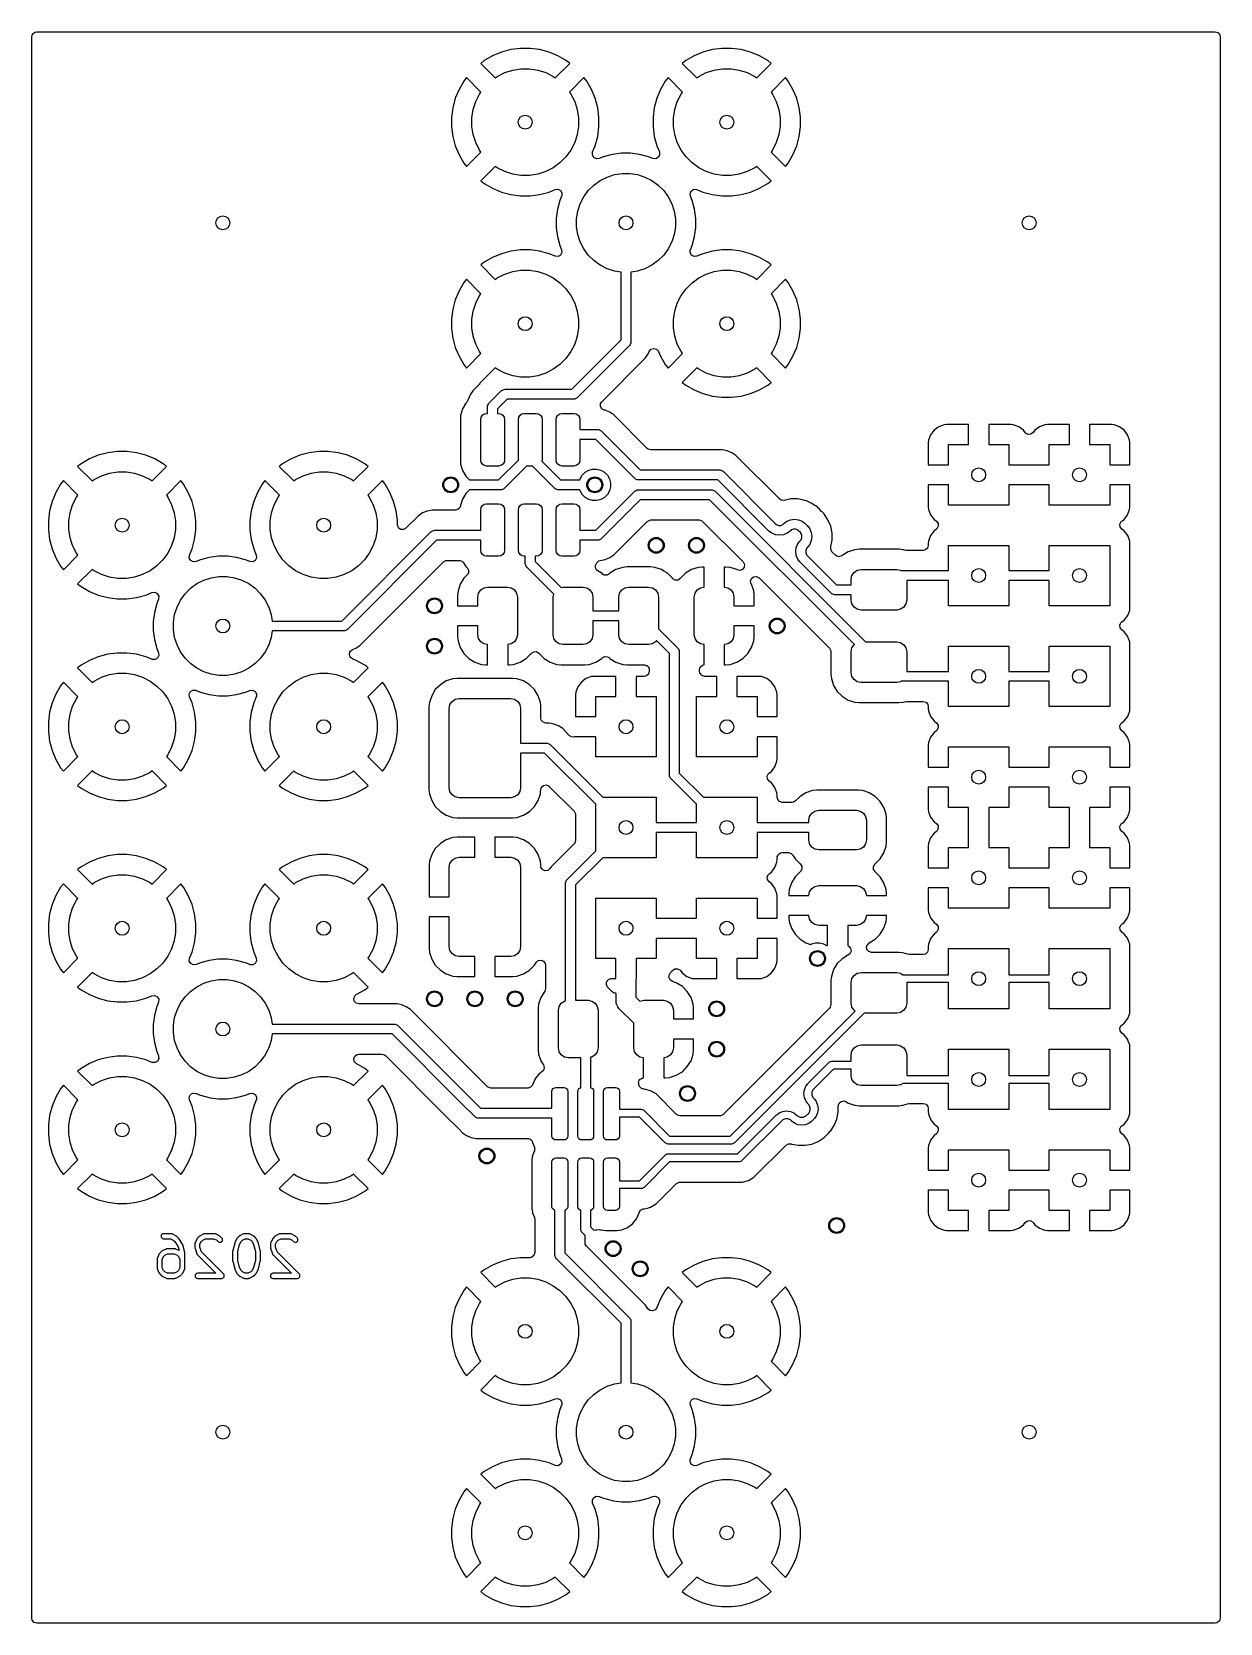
# Model space of a CAD drawing. Extents: x -0.19 to 0.99, y -0.19 to 1.39.
import ezdxf

# ---------------------------------------------------------------- set-up
doc = ezdxf.new("R2010")
doc.units = 0
doc.header["$MEASUREMENT"] = 0
doc.layers.add('BLACK', color=7, linetype='CONTINUOUS')

msp = doc.modelspace()

# ---------------------------------------------------------------- linework, layer by layer
at = {"layer": 'BLACK', "linetype": 'CONTINUOUS'}
for p, q in [((-0.1896, 1.3846), (-0.1888, 1.3873)), ((-0.1896, 0.9048), (-0.1896, 1.3846)), ((-0.1888, 1.3873), (-0.1867, 1.3891)), ((-0.1867, 1.3891), (-0.1846, 1.3896)), ((-0.1846, 1.3896), (0.9846, 1.3896)), ((0.9846, 1.3896), (0.9873, 1.3888)), ((0.9873, 1.3888), (0.9891, 1.3867)), ((0.9891, 1.3867), (0.9896, 1.3846)), ((0.9896, 1.3846), (0.9896, -0.1846)), ((0.2593, 1.361), (0.2558, 1.3583)), ((0.2558, 1.3583), (0.2703, 1.3439)), ((0.2676, 1.3657), (0.2593, 1.361)), ((0.2764, 1.3694), (0.2676, 1.3657)), ((0.2676, 1.3657), (0.2676, 1.3657)), ((0.2857, 1.3719), (0.2764, 1.3694)), ((0.2952, 1.3731), (0.2857, 1.3719)), ((0.3048, 1.3731), (0.2952, 1.3731)), ((0.3143, 1.3719), (0.3048, 1.3731)), ((0.3236, 1.3694), (0.3143, 1.3719)), ((0.3324, 1.3657), (0.3236, 1.3694)), ((0.3297, 1.3439), (0.3442, 1.3583)), ((0.3407, 1.361), (0.3324, 1.3657)), ((0.3324, 1.3657), (0.3324, 1.3657)), ((0.3442, 1.3583), (0.3407, 1.361)), ((0.3407, 1.361), (0.3407, 1.361)), ((0.3442, 1.3583), (0.3442, 1.3583)), ((0.4593, 1.361), (0.4558, 1.3583)), ((0.4558, 1.3583), (0.4703, 1.3439)), ((0.4676, 1.3657), (0.4593, 1.361)), ((0.4764, 1.3694), (0.4676, 1.3657)), ((0.4676, 1.3657), (0.4676, 1.3657)), ((0.4857, 1.3719), (0.4764, 1.3694)), ((0.4952, 1.3731), (0.4857, 1.3719)), ((0.5048, 1.3731), (0.4952, 1.3731)), ((0.5143, 1.3719), (0.5048, 1.3731)), ((0.5236, 1.3694), (0.5143, 1.3719)), ((0.5324, 1.3657), (0.5236, 1.3694)), ((0.5297, 1.3439), (0.5442, 1.3583)), ((0.5407, 1.361), (0.5324, 1.3657)), ((0.5324, 1.3657), (0.5324, 1.3657)), ((0.5442, 1.3583), (0.5407, 1.361)), ((0.5407, 1.361), (0.5407, 1.361)), ((0.5442, 1.3583), (0.5442, 1.3583)), ((0.2417, 1.3442), (0.239, 1.3407)), ((0.2561, 1.3297), (0.2417, 1.3442)), ((0.2703, 1.3439), (0.2722, 1.3453)), ((0.2722, 1.3453), (0.2797, 1.3491)), ((0.2797, 1.3491), (0.2876, 1.3517)), ((0.2876, 1.3517), (0.2958, 1.353)), ((0.2958, 1.353), (0.3042, 1.353)), ((0.3042, 1.353), (0.3124, 1.3517)), ((0.3124, 1.3517), (0.3203, 1.3491)), ((0.3203, 1.3491), (0.3278, 1.3453)), ((0.3278, 1.3453), (0.3297, 1.3439)), ((0.3583, 1.3442), (0.3439, 1.3297)), ((0.361, 1.3407), (0.3583, 1.3442)), ((0.4417, 1.3442), (0.439, 1.3407)), ((0.4561, 1.3297), (0.4417, 1.3442)), ((0.4703, 1.3439), (0.4722, 1.3453)), ((0.4722, 1.3453), (0.4797, 1.3491)), ((0.4797, 1.3491), (0.4876, 1.3517)), ((0.4876, 1.3517), (0.4958, 1.353)), ((0.4958, 1.353), (0.5042, 1.353)), ((0.5042, 1.353), (0.5124, 1.3517)), ((0.5124, 1.3517), (0.5203, 1.3491)), ((0.5203, 1.3491), (0.5278, 1.3453)), ((0.5278, 1.3453), (0.5297, 1.3439)), ((0.5583, 1.3442), (0.5439, 1.3297)), ((0.561, 1.3407), (0.5583, 1.3442)), ((0.2343, 1.3324), (0.2306, 1.3236)), ((0.239, 1.3407), (0.2343, 1.3324)), ((0.2343, 1.3324), (0.2343, 1.3324)), ((0.2509, 1.3203), (0.2547, 1.3278)), ((0.2547, 1.3278), (0.2561, 1.3297)), ((0.3439, 1.3297), (0.3453, 1.3278)), ((0.3453, 1.3278), (0.3491, 1.3203)), ((0.3657, 1.3324), (0.361, 1.3407)), ((0.361, 1.3407), (0.361, 1.3407)), ((0.3694, 1.3236), (0.3657, 1.3324)), ((0.3657, 1.3324), (0.3657, 1.3324)), ((0.4343, 1.3324), (0.4306, 1.3236)), ((0.439, 1.3407), (0.4343, 1.3324)), ((0.4343, 1.3324), (0.4343, 1.3324)), ((0.4509, 1.3203), (0.4547, 1.3278)), ((0.4547, 1.3278), (0.4561, 1.3297)), ((0.5439, 1.3297), (0.5453, 1.3278)), ((0.5453, 1.3278), (0.5491, 1.3203)), ((0.5657, 1.3324), (0.561, 1.3407)), ((0.561, 1.3407), (0.561, 1.3407)), ((0.5694, 1.3236), (0.5657, 1.3324)), ((0.5657, 1.3324), (0.5657, 1.3324)), ((0.2281, 1.3143), (0.2269, 1.3048)), ((0.2306, 1.3236), (0.2281, 1.3143)), ((0.247, 1.3042), (0.2483, 1.3124)), ((0.2483, 1.3124), (0.2509, 1.3203)), ((0.3491, 1.3203), (0.3517, 1.3124)), ((0.3517, 1.3124), (0.353, 1.3042)), ((0.3719, 1.3143), (0.3694, 1.3236)), ((0.3731, 1.3048), (0.3719, 1.3143)), ((0.4281, 1.3143), (0.4269, 1.3048)), ((0.4306, 1.3236), (0.4281, 1.3143)), ((0.447, 1.3042), (0.4483, 1.3124)), ((0.4483, 1.3124), (0.4509, 1.3203)), ((0.5491, 1.3203), (0.5517, 1.3124)), ((0.5517, 1.3124), (0.553, 1.3042)), ((0.5719, 1.3143), (0.5694, 1.3236)), ((0.5731, 1.3048), (0.5719, 1.3143)), ((0.2269, 1.3048), (0.2269, 1.2952)), ((0.2269, 1.2952), (0.2281, 1.2857)), ((0.247, 1.2958), (0.247, 1.3042)), ((0.2483, 1.2876), (0.247, 1.2958)), ((0.353, 1.2958), (0.3517, 1.2876)), ((0.353, 1.3042), (0.353, 1.2958)), ((0.3719, 1.2857), (0.3731, 1.2952)), ((0.3731, 1.2952), (0.3731, 1.3048)), ((0.3731, 1.3048), (0.3731, 1.3048)), ((0.3731, 1.2952), (0.3731, 1.2952)), ((0.4269, 1.3048), (0.4269, 1.2952)), ((0.4269, 1.2952), (0.4281, 1.2857)), ((0.447, 1.2958), (0.447, 1.3042)), ((0.4483, 1.2876), (0.447, 1.2958)), ((0.553, 1.2958), (0.5517, 1.2876)), ((0.553, 1.3042), (0.553, 1.2958)), ((0.5719, 1.2857), (0.5731, 1.2952)), ((0.5731, 1.2952), (0.5731, 1.3048)), ((0.5731, 1.3048), (0.5731, 1.3048)), ((0.5731, 1.2952), (0.5731, 1.2952)), ((0.2281, 1.2857), (0.2306, 1.2764)), ((0.2509, 1.2797), (0.2483, 1.2876)), ((0.2547, 1.2722), (0.2509, 1.2797)), ((0.3491, 1.2797), (0.3453, 1.2722)), ((0.3517, 1.2876), (0.3491, 1.2797)), ((0.3694, 1.2764), (0.3719, 1.2857)), ((0.4281, 1.2857), (0.4306, 1.2764)), ((0.4509, 1.2797), (0.4483, 1.2876)), ((0.4547, 1.2722), (0.4509, 1.2797)), ((0.5491, 1.2797), (0.5453, 1.2722)), ((0.5517, 1.2876), (0.5491, 1.2797)), ((0.5694, 1.2764), (0.5719, 1.2857)), ((0.2306, 1.2764), (0.2343, 1.2676)), ((0.2343, 1.2676), (0.2343, 1.2676)), ((0.2343, 1.2676), (0.239, 1.2593)), ((0.2417, 1.2558), (0.2561, 1.2703)), ((0.2561, 1.2703), (0.2547, 1.2722)), ((0.3404, 1.2655), (0.3345, 1.2596)), ((0.3453, 1.2722), (0.3404, 1.2655)), ((0.3667, 1.2673), (0.3668, 1.2701)), ((0.3681, 1.2649), (0.3667, 1.2673)), ((0.3668, 1.2701), (0.3669, 1.2704)), ((0.3669, 1.2704), (0.3694, 1.2764)), ((0.3706, 1.2636), (0.3681, 1.2649)), ((0.3734, 1.2639), (0.3706, 1.2636)), ((0.3777, 1.2657), (0.3734, 1.2639)), ((0.3849, 1.2676), (0.3777, 1.2657)), ((0.3865, 1.268), (0.3849, 1.2676)), ((0.3955, 1.2692), (0.3865, 1.268)), ((0.4045, 1.2692), (0.3955, 1.2692)), ((0.3955, 1.2692), (0.3955, 1.2692)), ((0.4135, 1.268), (0.4045, 1.2692)), ((0.4045, 1.2692), (0.4045, 1.2692)), ((0.4223, 1.2657), (0.4135, 1.268)), ((0.4135, 1.268), (0.4135, 1.268)), ((0.4135, 1.268), (0.4135, 1.268)), ((0.4266, 1.2639), (0.4223, 1.2657)), ((0.4269, 1.2638), (0.4266, 1.2639)), ((0.4297, 1.2637), (0.4269, 1.2638)), ((0.4321, 1.2651), (0.4297, 1.2637)), ((0.4306, 1.2764), (0.4331, 1.2704)), ((0.4334, 1.2676), (0.4321, 1.2651)), ((0.4331, 1.2704), (0.4334, 1.2676)), ((0.4596, 1.2655), (0.4547, 1.2722)), ((0.4655, 1.2596), (0.4596, 1.2655)), ((0.5453, 1.2722), (0.5439, 1.2703)), ((0.5439, 1.2703), (0.5583, 1.2558)), ((0.561, 1.2593), (0.5657, 1.2676)), ((0.5657, 1.2676), (0.5694, 1.2764)), ((0.5657, 1.2676), (0.5657, 1.2676)), ((0.239, 1.2593), (0.239, 1.2593)), ((0.239, 1.2593), (0.2417, 1.2558)), ((0.2417, 1.2558), (0.2417, 1.2558)), ((0.2703, 1.2561), (0.2558, 1.2417)), ((0.2722, 1.2547), (0.2703, 1.2561)), ((0.2797, 1.2509), (0.2722, 1.2547)), ((0.2876, 1.2483), (0.2797, 1.2509)), ((0.2958, 1.247), (0.2876, 1.2483)), ((0.3124, 1.2483), (0.3042, 1.247)), ((0.3203, 1.2509), (0.3124, 1.2483)), ((0.3278, 1.2547), (0.3203, 1.2509)), ((0.3345, 1.2596), (0.3278, 1.2547)), ((0.3812, 1.2455), (0.3885, 1.2479)), ((0.3885, 1.2479), (0.3961, 1.2491)), ((0.3961, 1.2491), (0.4039, 1.2491)), ((0.4039, 1.2491), (0.4115, 1.2479)), ((0.4115, 1.2479), (0.4188, 1.2455)), ((0.4722, 1.2547), (0.4655, 1.2596)), ((0.4797, 1.2509), (0.4722, 1.2547)), ((0.4876, 1.2483), (0.4797, 1.2509)), ((0.4958, 1.247), (0.4876, 1.2483)), ((0.5124, 1.2483), (0.5042, 1.247)), ((0.5203, 1.2509), (0.5124, 1.2483)), ((0.5278, 1.2547), (0.5203, 1.2509)), ((0.5297, 1.2561), (0.5278, 1.2547)), ((0.5442, 1.2417), (0.5297, 1.2561)), ((0.5583, 1.2558), (0.561, 1.2593)), ((0.2558, 1.2417), (0.2558, 1.2417)), ((0.2558, 1.2417), (0.2593, 1.239)), ((0.2593, 1.239), (0.2593, 1.239)), ((0.2593, 1.239), (0.2676, 1.2343)), ((0.2676, 1.2343), (0.2676, 1.2343)), ((0.2676, 1.2343), (0.2764, 1.2306)), ((0.3042, 1.247), (0.2958, 1.247)), ((0.3236, 1.2306), (0.3296, 1.2331)), ((0.3296, 1.2331), (0.3324, 1.2334)), ((0.3324, 1.2334), (0.3349, 1.2321)), ((0.3349, 1.2321), (0.3363, 1.2297)), ((0.358, 1.2257), (0.3626, 1.232)), ((0.3626, 1.232), (0.368, 1.2374)), ((0.368, 1.2374), (0.3743, 1.242)), ((0.3743, 1.242), (0.3812, 1.2455)), ((0.4188, 1.2455), (0.4257, 1.242)), ((0.4257, 1.242), (0.432, 1.2374)), ((0.432, 1.2374), (0.4374, 1.232)), ((0.4374, 1.232), (0.442, 1.2257)), ((0.4636, 1.2294), (0.4649, 1.2319)), ((0.4649, 1.2319), (0.4673, 1.2333)), ((0.4673, 1.2333), (0.4701, 1.2332)), ((0.4701, 1.2332), (0.4704, 1.2331)), ((0.4704, 1.2331), (0.4764, 1.2306)), ((0.5042, 1.247), (0.4958, 1.247)), ((0.5236, 1.2306), (0.5324, 1.2343)), ((0.5324, 1.2343), (0.5407, 1.239)), ((0.5324, 1.2343), (0.5324, 1.2343)), ((0.5407, 1.239), (0.5442, 1.2417)), ((0.2764, 1.2306), (0.2857, 1.2281)), ((0.2857, 1.2281), (0.2952, 1.2269)), ((0.2952, 1.2269), (0.2952, 1.2269)), ((0.2952, 1.2269), (0.3048, 1.2269)), ((0.3048, 1.2269), (0.3143, 1.2281)), ((0.3048, 1.2269), (0.3048, 1.2269)), ((0.3143, 1.2281), (0.3236, 1.2306)), ((0.3343, 1.2223), (0.332, 1.2135)), ((0.3361, 1.2266), (0.3343, 1.2223)), ((0.3362, 1.2269), (0.3361, 1.2266)), ((0.3363, 1.2297), (0.3362, 1.2269)), ((0.3521, 1.2115), (0.3545, 1.2188)), ((0.3545, 1.2188), (0.358, 1.2257)), ((0.442, 1.2257), (0.4455, 1.2188)), ((0.4455, 1.2188), (0.4479, 1.2115)), ((0.4639, 1.2266), (0.4636, 1.2294)), ((0.4657, 1.2223), (0.4639, 1.2266)), ((0.468, 1.2135), (0.4657, 1.2223)), ((0.4764, 1.2306), (0.4857, 1.2281)), ((0.4857, 1.2281), (0.4952, 1.2269)), ((0.4952, 1.2269), (0.4952, 1.2269)), ((0.4952, 1.2269), (0.5048, 1.2269)), ((0.5048, 1.2269), (0.5143, 1.2281)), ((0.5048, 1.2269), (0.5048, 1.2269)), ((0.5143, 1.2281), (0.5236, 1.2306)), ((0.332, 1.2135), (0.3308, 1.2045)), ((0.3308, 1.2045), (0.3308, 1.1955)), ((0.3509, 1.2039), (0.3521, 1.2115)), ((0.3509, 1.1961), (0.3509, 1.2039)), ((0.4479, 1.2115), (0.4491, 1.2039)), ((0.4491, 1.2039), (0.4491, 1.1961)), ((0.4692, 1.2045), (0.468, 1.2135)), ((0.4692, 1.1955), (0.4692, 1.2045)), ((0.3308, 1.1955), (0.332, 1.1865)), ((0.332, 1.1865), (0.332, 1.1865)), ((0.332, 1.1865), (0.332, 1.1865)), ((0.332, 1.1865), (0.3343, 1.1777)), ((0.3521, 1.1885), (0.3509, 1.1961)), ((0.3545, 1.1812), (0.3521, 1.1885)), ((0.4479, 1.1885), (0.4455, 1.1812)), ((0.4491, 1.1961), (0.4479, 1.1885)), ((0.4657, 1.1777), (0.468, 1.1865)), ((0.468, 1.1865), (0.4692, 1.1955)), ((0.2764, 1.1694), (0.2676, 1.1657)), ((0.2857, 1.1719), (0.2764, 1.1694)), ((0.2952, 1.1731), (0.2857, 1.1719)), ((0.3048, 1.1731), (0.2952, 1.1731)), ((0.3143, 1.1719), (0.3048, 1.1731)), ((0.3236, 1.1694), (0.3143, 1.1719)), ((0.3296, 1.1669), (0.3236, 1.1694)), ((0.3343, 1.1777), (0.3361, 1.1734)), ((0.3364, 1.1706), (0.3351, 1.1681)), ((0.3361, 1.1734), (0.3364, 1.1706)), ((0.358, 1.1743), (0.3545, 1.1812)), ((0.3626, 1.168), (0.358, 1.1743)), ((0.442, 1.1743), (0.4374, 1.168)), ((0.4455, 1.1812), (0.442, 1.1743)), ((0.4637, 1.1703), (0.4638, 1.1731)), ((0.4651, 1.1679), (0.4637, 1.1703)), ((0.4638, 1.1731), (0.4639, 1.1734)), ((0.4639, 1.1734), (0.4657, 1.1777)), ((0.4764, 1.1694), (0.4704, 1.1669)), ((0.4857, 1.1719), (0.4764, 1.1694)), ((0.4952, 1.1731), (0.4857, 1.1719)), ((0.5048, 1.1731), (0.4952, 1.1731)), ((0.5143, 1.1719), (0.5048, 1.1731)), ((0.5236, 1.1694), (0.5143, 1.1719)), ((0.5324, 1.1657), (0.5236, 1.1694)), ((0.2593, 1.161), (0.2558, 1.1583)), ((0.2558, 1.1583), (0.2703, 1.1439)), ((0.2676, 1.1657), (0.2593, 1.161)), ((0.2676, 1.1657), (0.2676, 1.1657)), ((0.2876, 1.1517), (0.2958, 1.153)), ((0.2958, 1.153), (0.3042, 1.153)), ((0.3042, 1.153), (0.3124, 1.1517)), ((0.3299, 1.1668), (0.3296, 1.1669)), ((0.3327, 1.1667), (0.3299, 1.1668)), ((0.3351, 1.1681), (0.3327, 1.1667)), ((0.368, 1.1626), (0.3626, 1.168)), ((0.3743, 1.158), (0.368, 1.1626)), ((0.3812, 1.1545), (0.3743, 1.158)), ((0.3885, 1.1521), (0.3812, 1.1545)), ((0.4188, 1.1545), (0.4115, 1.1521)), ((0.4257, 1.158), (0.4188, 1.1545)), ((0.432, 1.1626), (0.4257, 1.158)), ((0.4374, 1.168), (0.432, 1.1626)), ((0.4676, 1.1666), (0.4651, 1.1679)), ((0.4704, 1.1669), (0.4676, 1.1666)), ((0.4876, 1.1517), (0.4958, 1.153)), ((0.4958, 1.153), (0.5042, 1.153)), ((0.5042, 1.153), (0.5124, 1.1517)), ((0.5297, 1.1439), (0.5442, 1.1583)), ((0.5407, 1.161), (0.5324, 1.1657)), ((0.5324, 1.1657), (0.5324, 1.1657)), ((0.5442, 1.1583), (0.5407, 1.161)), ((0.5407, 1.161), (0.5407, 1.161)), ((0.5442, 1.1583), (0.5442, 1.1583)), ((0.239, 1.1407), (0.2343, 1.1324)), ((0.2417, 1.1442), (0.239, 1.1407)), ((0.2561, 1.1297), (0.2417, 1.1442)), ((0.2703, 1.1439), (0.2722, 1.1453)), ((0.2722, 1.1453), (0.2797, 1.1491)), ((0.2797, 1.1491), (0.2876, 1.1517)), ((0.3124, 1.1517), (0.3203, 1.1491)), ((0.3203, 1.1491), (0.3278, 1.1453)), ((0.3278, 1.1453), (0.3345, 1.1404)), ((0.3345, 1.1404), (0.3404, 1.1345)), ((0.3951, 1.1511), (0.3885, 1.1521)), ((0.3951, 1.0839), (0.3951, 1.1511)), ((0.4115, 1.1521), (0.4049, 1.1511)), ((0.4049, 1.1511), (0.4049, 1.0819)), ((0.4596, 1.1345), (0.4655, 1.1404)), ((0.4655, 1.1404), (0.4722, 1.1453)), ((0.4722, 1.1453), (0.4797, 1.1491)), ((0.4797, 1.1491), (0.4876, 1.1517)), ((0.5124, 1.1517), (0.5203, 1.1491)), ((0.5203, 1.1491), (0.5278, 1.1453)), ((0.5278, 1.1453), (0.5297, 1.1439)), ((0.5583, 1.1442), (0.5439, 1.1297)), ((0.561, 1.1407), (0.5583, 1.1442)), ((0.5657, 1.1324), (0.561, 1.1407)), ((0.561, 1.1407), (0.561, 1.1407)), ((0.2306, 1.1236), (0.2281, 1.1143)), ((0.2343, 1.1324), (0.2306, 1.1236)), ((0.2343, 1.1324), (0.2343, 1.1324)), ((0.2509, 1.1203), (0.2547, 1.1278)), ((0.2547, 1.1278), (0.2561, 1.1297)), ((0.3404, 1.1345), (0.3453, 1.1278)), ((0.3453, 1.1278), (0.3491, 1.1203)), ((0.4509, 1.1203), (0.4547, 1.1278)), ((0.4547, 1.1278), (0.4596, 1.1345)), ((0.5439, 1.1297), (0.5453, 1.1278)), ((0.5453, 1.1278), (0.5491, 1.1203)), ((0.5694, 1.1236), (0.5657, 1.1324)), ((0.5657, 1.1324), (0.5657, 1.1324)), ((0.5719, 1.1143), (0.5694, 1.1236)), ((0.2281, 1.1143), (0.2269, 1.1048)), ((0.247, 1.1042), (0.2483, 1.1124)), ((0.2483, 1.1124), (0.2509, 1.1203)), ((0.3491, 1.1203), (0.3517, 1.1124)), ((0.3517, 1.1124), (0.353, 1.1042)), ((0.447, 1.1042), (0.4483, 1.1124)), ((0.4483, 1.1124), (0.4509, 1.1203)), ((0.5491, 1.1203), (0.5517, 1.1124)), ((0.5517, 1.1124), (0.553, 1.1042)), ((0.5731, 1.1048), (0.5719, 1.1143)), ((0.2269, 1.1048), (0.2269, 1.0952)), ((0.2269, 1.0952), (0.2281, 1.0857)), ((0.247, 1.0958), (0.247, 1.1042)), ((0.2483, 1.0876), (0.247, 1.0958)), ((0.353, 1.0958), (0.3517, 1.0876)), ((0.353, 1.1042), (0.353, 1.0958)), ((0.447, 1.0958), (0.447, 1.1042)), ((0.4483, 1.0876), (0.447, 1.0958)), ((0.553, 1.0958), (0.5517, 1.0876)), ((0.553, 1.1042), (0.553, 1.0958)), ((0.5719, 1.0857), (0.5731, 1.0952)), ((0.5731, 1.0952), (0.5731, 1.1048)), ((0.5731, 1.1048), (0.5731, 1.1048)), ((0.5731, 1.0952), (0.5731, 1.0952)), ((0.2281, 1.0857), (0.2306, 1.0764)), ((0.2306, 1.0764), (0.2343, 1.0676)), ((0.2509, 1.0797), (0.2483, 1.0876)), ((0.2547, 1.0722), (0.2509, 1.0797)), ((0.3491, 1.0797), (0.3453, 1.0722)), ((0.3461, 1.0349), (0.3951, 1.0839)), ((0.3517, 1.0876), (0.3491, 1.0797)), ((0.4035, 1.0784), (0.3516, 1.0265)), ((0.4041, 1.0792), (0.4035, 1.0784)), ((0.4048, 1.0809), (0.4041, 1.0792)), ((0.4041, 1.0792), (0.4041, 1.0792)), ((0.4049, 1.0819), (0.4048, 1.0809)), ((0.4231, 1.0724), (0.4248, 1.0746)), ((0.4248, 1.0746), (0.4275, 1.0755)), ((0.4275, 1.0755), (0.4302, 1.0748)), ((0.4302, 1.0748), (0.4321, 1.0728)), ((0.4509, 1.0797), (0.4483, 1.0876)), ((0.4547, 1.0722), (0.4509, 1.0797)), ((0.5491, 1.0797), (0.5453, 1.0722)), ((0.5517, 1.0876), (0.5491, 1.0797)), ((0.5657, 1.0676), (0.5694, 1.0764)), ((0.5694, 1.0764), (0.5719, 1.0857)), ((0.2343, 1.0676), (0.2343, 1.0676)), ((0.2343, 1.0676), (0.239, 1.0593)), ((0.239, 1.0593), (0.239, 1.0593)), ((0.239, 1.0593), (0.2417, 1.0558)), ((0.2417, 1.0558), (0.2561, 1.0703)), ((0.2561, 1.0703), (0.2547, 1.0722)), ((0.3345, 1.0596), (0.3278, 1.0547)), ((0.3404, 1.0655), (0.3345, 1.0596)), ((0.3453, 1.0722), (0.3404, 1.0655)), ((0.3759, 1.0225), (0.4194, 1.066)), ((0.4194, 1.066), (0.4221, 1.0701)), ((0.4221, 1.0701), (0.4231, 1.0724)), ((0.4321, 1.0728), (0.4322, 1.0724)), ((0.4322, 1.0724), (0.4343, 1.0676)), ((0.4343, 1.0676), (0.4343, 1.0676)), ((0.4343, 1.0676), (0.439, 1.0593)), ((0.439, 1.0593), (0.439, 1.0593)), ((0.439, 1.0593), (0.4417, 1.0558)), ((0.4417, 1.0558), (0.4561, 1.0703)), ((0.4561, 1.0703), (0.4547, 1.0722)), ((0.5453, 1.0722), (0.5439, 1.0703)), ((0.5439, 1.0703), (0.5583, 1.0558)), ((0.5583, 1.0558), (0.561, 1.0593)), ((0.561, 1.0593), (0.5657, 1.0676)), ((0.5657, 1.0676), (0.5657, 1.0676)), ((0.2417, 1.0558), (0.2417, 1.0558)), ((0.2703, 1.0561), (0.2552, 1.0411)), ((0.2722, 1.0547), (0.2703, 1.0561)), ((0.2797, 1.0509), (0.2722, 1.0547)), ((0.2876, 1.0483), (0.2797, 1.0509)), ((0.2958, 1.047), (0.2876, 1.0483)), ((0.3042, 1.047), (0.2958, 1.047)), ((0.3124, 1.0483), (0.3042, 1.047)), ((0.3203, 1.0509), (0.3124, 1.0483)), ((0.3278, 1.0547), (0.3203, 1.0509)), ((0.4417, 1.0558), (0.4417, 1.0558)), ((0.4703, 1.0561), (0.4558, 1.0417)), ((0.4722, 1.0547), (0.4703, 1.0561)), ((0.4797, 1.0509), (0.4722, 1.0547)), ((0.4876, 1.0483), (0.4797, 1.0509)), ((0.4958, 1.047), (0.4876, 1.0483)), ((0.5042, 1.047), (0.4958, 1.047)), ((0.5124, 1.0483), (0.5042, 1.047)), ((0.5203, 1.0509), (0.5124, 1.0483)), ((0.5278, 1.0547), (0.5203, 1.0509)), ((0.5297, 1.0561), (0.5278, 1.0547)), ((0.5442, 1.0417), (0.5297, 1.0561)), ((0.2454, 1.0293), (0.2435, 1.0248)), ((0.2481, 1.0334), (0.2454, 1.0293)), ((0.2516, 1.0369), (0.2481, 1.0334)), ((0.2481, 1.0334), (0.2481, 1.0334)), ((0.2543, 1.0395), (0.2516, 1.0369)), ((0.2551, 1.0407), (0.2543, 1.0395)), ((0.2552, 1.0411), (0.2551, 1.0407)), ((0.2551, 1.0407), (0.2551, 1.0407)), ((0.2551, 1.0407), (0.2551, 1.0407)), ((0.264, 1.021), (0.2765, 1.0335)), ((0.2765, 1.0335), (0.2773, 1.0341)), ((0.2773, 1.0341), (0.279, 1.0348)), ((0.279, 1.0348), (0.28, 1.0349)), ((0.279, 1.0348), (0.279, 1.0348)), ((0.28, 1.0349), (0.3461, 1.0349)), ((0.3516, 1.0265), (0.3508, 1.0259)), ((0.4558, 1.0417), (0.4558, 1.0417)), ((0.4558, 1.0417), (0.4593, 1.039)), ((0.4593, 1.039), (0.4593, 1.039)), ((0.4593, 1.039), (0.4676, 1.0343)), ((0.4676, 1.0343), (0.4676, 1.0343)), ((0.4676, 1.0343), (0.4764, 1.0306)), ((0.4764, 1.0306), (0.4857, 1.0281)), ((0.4857, 1.0281), (0.4952, 1.0269)), ((0.4952, 1.0269), (0.4952, 1.0269)), ((0.4952, 1.0269), (0.5048, 1.0269)), ((0.5048, 1.0269), (0.5143, 1.0281)), ((0.5048, 1.0269), (0.5048, 1.0269)), ((0.5143, 1.0281), (0.5236, 1.0306)), ((0.5236, 1.0306), (0.5324, 1.0343)), ((0.5324, 1.0343), (0.5407, 1.039)), ((0.5324, 1.0343), (0.5324, 1.0343)), ((0.5407, 1.039), (0.5442, 1.0417)), ((0.2377, 1.0153), (0.2359, 1.009)), ((0.241, 1.021), (0.2377, 1.0153)), ((0.2421, 1.0221), (0.241, 1.021)), ((0.241, 1.021), (0.241, 1.021)), ((0.2422, 1.0221), (0.2421, 1.0221)), ((0.2435, 1.0246), (0.2422, 1.0221)), ((0.2435, 1.0248), (0.2435, 1.0248)), ((0.2435, 1.0248), (0.2435, 1.0246)), ((0.2594, 1.0104), (0.2617, 1.0109)), ((0.2617, 1.0109), (0.2626, 1.0109)), ((0.2626, 1.0175), (0.2627, 1.0185)), ((0.2626, 1.0109), (0.2626, 1.0175)), ((0.2627, 1.0185), (0.2634, 1.0202)), ((0.2634, 1.0202), (0.264, 1.021)), ((0.2634, 1.0202), (0.2634, 1.0202)), ((0.282, 1.0251), (0.2724, 1.0155)), ((0.2724, 1.0155), (0.2724, 1.0109)), ((0.2724, 1.0109), (0.2735, 1.0109)), ((0.2735, 1.0109), (0.2758, 1.0104)), ((0.3481, 1.0251), (0.282, 1.0251)), ((0.2968, 1.0104), (0.2991, 1.0109)), ((0.2991, 1.0109), (0.3109, 1.0109)), ((0.3109, 1.0109), (0.3132, 1.0104)), ((0.3342, 1.0104), (0.3365, 1.0109)), ((0.3365, 1.0109), (0.3483, 1.0109)), ((0.3491, 1.0252), (0.3481, 1.0251)), ((0.3483, 1.0109), (0.3506, 1.0104)), ((0.3496, 1.0254), (0.3491, 1.0252)), ((0.3491, 1.0252), (0.3491, 1.0252)), ((0.3508, 1.0259), (0.3496, 1.0254)), ((0.3508, 1.0259), (0.3508, 1.0259)), ((0.3746, 1.0179), (0.3747, 1.0207)), ((0.376, 1.0155), (0.3746, 1.0179)), ((0.3747, 1.0207), (0.3759, 1.0225)), ((0.3785, 1.0142), (0.376, 1.0155)), ((0.3793, 1.014), (0.3785, 1.0142)), ((0.3807, 1.0134), (0.3793, 1.014)), ((0.3793, 1.014), (0.3793, 1.014)), ((0.3793, 1.014), (0.3793, 1.014)), ((0.3839, 1.0121), (0.3807, 1.0134)), ((0.3879, 1.0094), (0.3839, 1.0121)), ((0.2359, 1.009), (0.2358, 1.0076)), ((0.2358, 1.0076), (0.2358, 0.962)), ((0.2359, 1.009), (0.2359, 1.009)), ((0.2558, 1.005), (0.2562, 1.0072)), ((0.2558, 0.9646), (0.2558, 1.005)), ((0.2562, 1.0072), (0.2575, 1.0091)), ((0.2575, 1.0091), (0.2594, 1.0104)), ((0.2758, 1.0104), (0.2777, 1.0091)), ((0.2777, 1.0091), (0.279, 1.0072)), ((0.279, 1.0072), (0.2794, 1.005)), ((0.2794, 1.005), (0.2794, 0.9646)), ((0.2932, 1.005), (0.2936, 1.0072)), ((0.2932, 0.9646), (0.2932, 1.005)), ((0.2936, 1.0072), (0.2949, 1.0091)), ((0.2949, 1.0091), (0.2968, 1.0104)), ((0.3132, 1.0104), (0.3151, 1.0091)), ((0.3151, 1.0091), (0.3164, 1.0072)), ((0.3164, 1.0072), (0.3168, 1.005)), ((0.3168, 1.005), (0.3168, 0.9646)), ((0.3306, 1.005), (0.331, 1.0072)), ((0.3306, 0.9646), (0.3306, 1.005)), ((0.331, 1.0072), (0.3323, 1.0091)), ((0.3323, 1.0091), (0.3342, 1.0104)), ((0.3506, 1.0104), (0.3525, 1.0091)), ((0.3525, 1.0091), (0.3538, 1.0072)), ((0.3538, 1.0072), (0.3542, 1.005)), ((0.3542, 1.005), (0.3542, 0.9949)), ((0.3542, 0.9949), (0.3721, 0.9949)), ((0.3721, 0.9949), (0.373, 0.9948)), ((0.4211, 0.9762), (0.3879, 1.0094)), ((0.3879, 1.0094), (0.3879, 1.0094)), ((0.7103, 0.9977), (0.7057, 0.9943)), ((0.7157, 0.9997), (0.7103, 0.9977)), ((0.7103, 0.9977), (0.7103, 0.9977)), ((0.7181, 1), (0.7157, 0.9997)), ((0.74, 1), (0.7181, 1)), ((0.74, 0.98), (0.74, 1)), ((0.7819, 1), (0.76, 1)), ((0.76, 1), (0.76, 0.98)), ((0.7843, 0.9997), (0.7819, 1)), ((0.7897, 0.9977), (0.7843, 0.9997)), ((0.7943, 0.9943), (0.7897, 0.9977)), ((0.8103, 0.9977), (0.8057, 0.9943)), ((0.8157, 0.9997), (0.8103, 0.9977)), ((0.8103, 0.9977), (0.8103, 0.9977)), ((0.8181, 1), (0.8157, 0.9997)), ((0.84, 1), (0.8181, 1)), ((0.84, 0.98), (0.84, 1)), ((0.8819, 1), (0.86, 1)), ((0.86, 1), (0.86, 0.98)), ((0.8843, 0.9997), (0.8819, 1)), ((0.8897, 0.9977), (0.8843, 0.9997)), ((0.8943, 0.9943), (0.8897, 0.9977)), ((0.37, 0.9851), (0.3542, 0.9851)), ((0.3542, 0.9851), (0.3542, 0.9646)), ((0.4087, 0.9464), (0.37, 0.9851)), ((0.373, 0.9948), (0.373, 0.9948)), ((0.373, 0.9948), (0.3735, 0.9946)), ((0.3735, 0.9946), (0.3748, 0.9941)), ((0.3748, 0.9941), (0.3748, 0.9941)), ((0.3748, 0.9941), (0.3755, 0.9935)), ((0.3755, 0.9935), (0.4142, 0.9548)), ((0.7003, 0.9843), (0.7, 0.9819)), ((0.7, 0.9819), (0.7, 0.96)), ((0.7023, 0.9897), (0.7003, 0.9843)), ((0.7057, 0.9943), (0.7023, 0.9897)), ((0.7023, 0.9897), (0.7023, 0.9897)), ((0.72, 0.96), (0.72, 0.98)), ((0.72, 0.98), (0.74, 0.98)), ((0.76, 0.98), (0.78, 0.98)), ((0.78, 0.98), (0.78, 0.96)), ((0.796, 0.992), (0.7943, 0.9943)), ((0.7965, 0.9914), (0.796, 0.992)), ((0.7989, 0.9901), (0.7965, 0.9914)), ((0.8017, 0.9903), (0.7989, 0.9901)), ((0.804, 0.992), (0.8017, 0.9903)), ((0.8057, 0.9943), (0.804, 0.992)), ((0.82, 0.96), (0.82, 0.98)), ((0.82, 0.98), (0.84, 0.98)), ((0.86, 0.98), (0.88, 0.98)), ((0.88, 0.98), (0.88, 0.96)), ((0.8977, 0.9897), (0.8943, 0.9943)), ((0.8997, 0.9843), (0.8977, 0.9897)), ((0.8977, 0.9897), (0.8977, 0.9897)), ((0.9, 0.9819), (0.8997, 0.9843)), ((0.9, 0.96), (0.9, 0.9819)), ((0.9, 0.9819), (0.9, 0.9819)), ((-0.1324, 0.9657), (-0.1407, 0.961)), ((-0.1236, 0.9694), (-0.1324, 0.9657)), ((-0.1324, 0.9657), (-0.1324, 0.9657)), ((-0.1143, 0.9719), (-0.1236, 0.9694)), ((-0.1048, 0.9731), (-0.1143, 0.9719)), ((-0.0952, 0.9731), (-0.1048, 0.9731)), ((-0.0857, 0.9719), (-0.0952, 0.9731)), ((-0.0764, 0.9694), (-0.0857, 0.9719)), ((-0.0676, 0.9657), (-0.0764, 0.9694)), ((-0.0593, 0.961), (-0.0676, 0.9657)), ((-0.0676, 0.9657), (-0.0676, 0.9657)), ((0.0676, 0.9657), (0.0593, 0.961)), ((0.0764, 0.9694), (0.0676, 0.9657)), ((0.0676, 0.9657), (0.0676, 0.9657)), ((0.0857, 0.9719), (0.0764, 0.9694)), ((0.0952, 0.9731), (0.0857, 0.9719)), ((0.1048, 0.9731), (0.0952, 0.9731)), ((0.1143, 0.9719), (0.1048, 0.9731)), ((0.1236, 0.9694), (0.1143, 0.9719)), ((0.1324, 0.9657), (0.1236, 0.9694)), ((0.1407, 0.961), (0.1324, 0.9657)), ((0.1324, 0.9657), (0.1324, 0.9657)), ((0.2562, 0.9623), (0.2558, 0.9646)), ((0.2735, 0.9449), (0.2932, 0.9646)), ((0.2794, 0.9646), (0.279, 0.9623)), ((0.2932, 0.9646), (0.2932, 0.9646)), ((0.3168, 0.9646), (0.3166, 0.9634)), ((0.3166, 0.9634), (0.335, 0.9449)), ((0.331, 0.9623), (0.3306, 0.9646)), ((0.3542, 0.9646), (0.3538, 0.9623)), ((0.4219, 0.9756), (0.4211, 0.9762)), ((0.422, 0.9755), (0.4219, 0.9756)), ((0.4222, 0.9754), (0.422, 0.9755)), ((0.4234, 0.9751), (0.4222, 0.9754)), ((0.4246, 0.9748), (0.4234, 0.9751)), ((0.4955, 0.9748), (0.4246, 0.9748)), ((0.4974, 0.9744), (0.4955, 0.9748)), ((0.4955, 0.9748), (0.4955, 0.9748)), ((0.5003, 0.9738), (0.4974, 0.9744)), ((0.5049, 0.9719), (0.5003, 0.9738)), ((0.509, 0.9692), (0.5049, 0.9719)), ((0.5522, 0.926), (0.509, 0.9692)), ((0.509, 0.9692), (0.509, 0.9692)), ((-0.1407, 0.961), (-0.1442, 0.9583)), ((-0.1442, 0.9583), (-0.1297, 0.9439)), ((-0.1278, 0.9453), (-0.1203, 0.9491)), ((-0.1203, 0.9491), (-0.1124, 0.9517)), ((-0.1124, 0.9517), (-0.1042, 0.953)), ((-0.1042, 0.953), (-0.0958, 0.953)), ((-0.0958, 0.953), (-0.0876, 0.9517)), ((-0.0876, 0.9517), (-0.0797, 0.9491)), ((-0.0797, 0.9491), (-0.0722, 0.9453)), ((-0.0703, 0.9439), (-0.0558, 0.9583)), ((-0.0558, 0.9583), (-0.0593, 0.961)), ((-0.0593, 0.961), (-0.0593, 0.961)), ((-0.0558, 0.9583), (-0.0558, 0.9583)), ((0.0593, 0.961), (0.0558, 0.9583)), ((0.0558, 0.9583), (0.0703, 0.9439)), ((0.0722, 0.9453), (0.0797, 0.9491)), ((0.0797, 0.9491), (0.0876, 0.9517)), ((0.0876, 0.9517), (0.0958, 0.953)), ((0.0958, 0.953), (0.1042, 0.953)), ((0.1042, 0.953), (0.1124, 0.9517)), ((0.1124, 0.9517), (0.1203, 0.9491)), ((0.1203, 0.9491), (0.1278, 0.9453)), ((0.1297, 0.9439), (0.1442, 0.9583)), ((0.1442, 0.9583), (0.1407, 0.961)), ((0.1407, 0.961), (0.1407, 0.961)), ((0.1442, 0.9583), (0.1442, 0.9583)), ((0.2358, 0.962), (0.2359, 0.9605)), ((0.2359, 0.9605), (0.2359, 0.9605)), ((0.2359, 0.9605), (0.2377, 0.9542)), ((0.2377, 0.9542), (0.241, 0.9486)), ((0.241, 0.9486), (0.241, 0.9486)), ((0.241, 0.9486), (0.2447, 0.9449)), ((0.2575, 0.9604), (0.2562, 0.9623)), ((0.2594, 0.9592), (0.2575, 0.9604)), ((0.2617, 0.9587), (0.2594, 0.9592)), ((0.2735, 0.9587), (0.2617, 0.9587)), ((0.2758, 0.9592), (0.2735, 0.9587)), ((0.2777, 0.9604), (0.2758, 0.9592)), ((0.279, 0.9623), (0.2777, 0.9604)), ((0.3012, 0.9587), (0.279, 0.9365)), ((0.3073, 0.9587), (0.3012, 0.9587)), ((0.3295, 0.9365), (0.3073, 0.9587)), ((0.3323, 0.9604), (0.331, 0.9623)), ((0.3342, 0.9592), (0.3323, 0.9604)), ((0.3365, 0.9587), (0.3342, 0.9592)), ((0.3483, 0.9587), (0.3365, 0.9587)), ((0.3506, 0.9592), (0.3483, 0.9587)), ((0.3525, 0.9604), (0.3506, 0.9592)), ((0.3538, 0.9623), (0.3525, 0.9604)), ((0.3545, 0.946), (0.3565, 0.9496)), ((0.3565, 0.9496), (0.3594, 0.9525)), ((0.3594, 0.9525), (0.363, 0.9545)), ((0.363, 0.9545), (0.3669, 0.9556)), ((0.3669, 0.9556), (0.3711, 0.9556)), ((0.3711, 0.9556), (0.375, 0.9545)), ((0.375, 0.9545), (0.3786, 0.9525)), ((0.3786, 0.9525), (0.3815, 0.9496)), ((0.3815, 0.9496), (0.3835, 0.946)), ((0.4142, 0.9548), (0.4931, 0.9548)), ((0.4931, 0.9548), (0.494, 0.9547)), ((0.494, 0.9547), (0.494, 0.9547)), ((0.494, 0.9547), (0.4943, 0.9545)), ((0.4943, 0.9545), (0.4958, 0.9539)), ((0.4958, 0.9539), (0.4958, 0.9539)), ((0.4958, 0.9539), (0.4966, 0.9533)), ((0.4966, 0.9533), (0.5484, 0.9014)), ((0.7, 0.96), (0.72, 0.96)), ((0.78, 0.96), (0.82, 0.96)), ((0.88, 0.96), (0.9, 0.96)), ((-0.1657, 0.9324), (-0.1694, 0.9236)), ((-0.161, 0.9407), (-0.1657, 0.9324)), ((-0.1657, 0.9324), (-0.1657, 0.9324)), ((-0.1583, 0.9442), (-0.161, 0.9407)), ((-0.1439, 0.9297), (-0.1583, 0.9442)), ((-0.1297, 0.9439), (-0.1278, 0.9453)), ((-0.0722, 0.9453), (-0.0703, 0.9439)), ((-0.0417, 0.9442), (-0.0561, 0.9297)), ((-0.039, 0.9407), (-0.0417, 0.9442)), ((-0.0343, 0.9324), (-0.039, 0.9407)), ((-0.039, 0.9407), (-0.039, 0.9407)), ((-0.0306, 0.9236), (-0.0343, 0.9324)), ((-0.0343, 0.9324), (-0.0343, 0.9324)), ((0.0343, 0.9324), (0.0306, 0.9236)), ((0.039, 0.9407), (0.0343, 0.9324)), ((0.0343, 0.9324), (0.0343, 0.9324)), ((0.0417, 0.9442), (0.039, 0.9407)), ((0.0561, 0.9297), (0.0417, 0.9442)), ((0.0703, 0.9439), (0.0722, 0.9453)), ((0.1278, 0.9453), (0.1297, 0.9439)), ((0.1583, 0.9442), (0.1439, 0.9297)), ((0.161, 0.9407), (0.1583, 0.9442)), ((0.1657, 0.9324), (0.161, 0.9407)), ((0.161, 0.9407), (0.161, 0.9407)), ((0.1694, 0.9236), (0.1657, 0.9324)), ((0.1657, 0.9324), (0.1657, 0.9324)), ((0.2447, 0.9351), (0.241, 0.9314)), ((0.2447, 0.9449), (0.2735, 0.9449)), ((0.2756, 0.9351), (0.2447, 0.9351)), ((0.2765, 0.9352), (0.2756, 0.9351)), ((0.277, 0.9354), (0.2765, 0.9352)), ((0.2765, 0.9352), (0.2765, 0.9352)), ((0.2783, 0.9359), (0.277, 0.9354)), ((0.279, 0.9365), (0.2783, 0.9359)), ((0.2783, 0.9359), (0.2783, 0.9359)), ((0.3303, 0.9359), (0.3295, 0.9365)), ((0.332, 0.9352), (0.3303, 0.9359)), ((0.3303, 0.9359), (0.3303, 0.9359)), ((0.333, 0.9351), (0.332, 0.9352)), ((0.3542, 0.9351), (0.333, 0.9351)), ((0.335, 0.9449), (0.3542, 0.9449)), ((0.3542, 0.9449), (0.3545, 0.946)), ((0.3545, 0.934), (0.3542, 0.9351)), ((0.3565, 0.9304), (0.3545, 0.934)), ((0.37, 0.8949), (0.4087, 0.9336)), ((0.3835, 0.934), (0.3815, 0.9304)), ((0.3835, 0.946), (0.3846, 0.9421)), ((0.3846, 0.9379), (0.3835, 0.934)), ((0.3846, 0.9421), (0.3846, 0.9379)), ((0.4095, 0.9458), (0.4087, 0.9464)), ((0.4087, 0.9336), (0.4095, 0.9342)), ((0.4112, 0.945), (0.4095, 0.9458)), ((0.4095, 0.9342), (0.4112, 0.935)), ((0.4122, 0.9449), (0.4112, 0.945)), ((0.4112, 0.945), (0.4112, 0.945)), ((0.4112, 0.935), (0.4122, 0.9351)), ((0.4112, 0.935), (0.4112, 0.935)), ((0.491, 0.9449), (0.4122, 0.9449)), ((0.4122, 0.9351), (0.4849, 0.9351)), ((0.4849, 0.9351), (0.4859, 0.935)), ((0.4859, 0.935), (0.4859, 0.935)), ((0.4859, 0.935), (0.4864, 0.9348)), ((0.4864, 0.9348), (0.4877, 0.9342)), ((0.4877, 0.9342), (0.4877, 0.9342)), ((0.4877, 0.9342), (0.4884, 0.9336)), ((0.4884, 0.9336), (0.6378, 0.7843)), ((0.5415, 0.8945), (0.491, 0.9449)), ((0.72, 0.94), (0.7, 0.94)), ((0.7, 0.94), (0.7, 0.9181)), ((0.72, 0.92), (0.72, 0.94)), ((0.82, 0.94), (0.78, 0.94)), ((0.78, 0.94), (0.78, 0.92)), ((0.82, 0.92), (0.82, 0.94)), ((0.9, 0.94), (0.88, 0.94)), ((0.88, 0.94), (0.88, 0.92)), ((0.9, 0.9181), (0.9, 0.94)), ((-0.1694, 0.9236), (-0.1719, 0.9143)), ((-0.1517, 0.9124), (-0.1491, 0.9203)), ((-0.1491, 0.9203), (-0.1453, 0.9278)), ((-0.1453, 0.9278), (-0.1439, 0.9297)), ((-0.0561, 0.9297), (-0.0547, 0.9278)), ((-0.0547, 0.9278), (-0.0509, 0.9203)), ((-0.0509, 0.9203), (-0.0483, 0.9124)), ((-0.0281, 0.9143), (-0.0306, 0.9236)), ((0.0306, 0.9236), (0.0281, 0.9143)), ((0.0483, 0.9124), (0.0509, 0.9203)), ((0.0509, 0.9203), (0.0547, 0.9278)), ((0.0547, 0.9278), (0.0561, 0.9297)), ((0.1439, 0.9297), (0.1453, 0.9278)), ((0.1453, 0.9278), (0.1491, 0.9203)), ((0.1491, 0.9203), (0.1517, 0.9124)), ((0.1719, 0.9143), (0.1694, 0.9236)), ((0.2349, 0.9169), (0.2326, 0.9152)), ((0.2358, 0.9192), (0.2349, 0.9169)), ((0.2359, 0.9195), (0.2358, 0.9192)), ((0.2358, 0.9192), (0.2358, 0.9192)), ((0.2377, 0.9258), (0.2359, 0.9195)), ((0.241, 0.9314), (0.2377, 0.9258)), ((0.241, 0.9314), (0.241, 0.9314)), ((0.2558, 0.9154), (0.2562, 0.9177)), ((0.2562, 0.9177), (0.2575, 0.9196)), ((0.2575, 0.9196), (0.2594, 0.9208)), ((0.2594, 0.9208), (0.2617, 0.9213)), ((0.2617, 0.9213), (0.2735, 0.9213)), ((0.2735, 0.9213), (0.2758, 0.9208)), ((0.2758, 0.9208), (0.2777, 0.9196)), ((0.2777, 0.9196), (0.279, 0.9177)), ((0.279, 0.9177), (0.2794, 0.9154)), ((0.2932, 0.9154), (0.2936, 0.9177)), ((0.2936, 0.9177), (0.2949, 0.9196)), ((0.2949, 0.9196), (0.2968, 0.9208)), ((0.2968, 0.9208), (0.2991, 0.9213)), ((0.2991, 0.9213), (0.3109, 0.9213)), ((0.3109, 0.9213), (0.3132, 0.9208)), ((0.3132, 0.9208), (0.3151, 0.9196)), ((0.3151, 0.9196), (0.3164, 0.9177)), ((0.3164, 0.9177), (0.3168, 0.9154)), ((0.3306, 0.9154), (0.331, 0.9177)), ((0.331, 0.9177), (0.3323, 0.9196)), ((0.3323, 0.9196), (0.3342, 0.9208)), ((0.3342, 0.9208), (0.3365, 0.9213)), ((0.3365, 0.9213), (0.3483, 0.9213)), ((0.3483, 0.9213), (0.3506, 0.9208)), ((0.3506, 0.9208), (0.3525, 0.9196)), ((0.3525, 0.9196), (0.3538, 0.9177)), ((0.3538, 0.9177), (0.3542, 0.9154)), ((0.3594, 0.9275), (0.3565, 0.9304)), ((0.363, 0.9255), (0.3594, 0.9275)), ((0.3669, 0.9244), (0.363, 0.9255)), ((0.3711, 0.9244), (0.3669, 0.9244)), ((0.375, 0.9255), (0.3711, 0.9244)), ((0.3786, 0.9275), (0.375, 0.9255)), ((0.4142, 0.9252), (0.3755, 0.8865)), ((0.3815, 0.9304), (0.3786, 0.9275)), ((0.4829, 0.9252), (0.4142, 0.9252)), ((0.6266, 0.7815), (0.4829, 0.9252)), ((0.5539, 0.9248), (0.5522, 0.926)), ((0.5567, 0.9246), (0.5539, 0.9248)), ((0.5568, 0.9246), (0.5567, 0.9246)), ((0.5637, 0.926), (0.5568, 0.9246)), ((0.5568, 0.9246), (0.5568, 0.9246)), ((0.5706, 0.926), (0.5637, 0.926)), ((0.5637, 0.926), (0.5637, 0.926)), ((0.5775, 0.9246), (0.5706, 0.926)), ((0.5706, 0.926), (0.5706, 0.926)), ((0.5706, 0.926), (0.5706, 0.926)), ((0.5798, 0.9237), (0.5775, 0.9246)), ((0.5775, 0.9246), (0.5775, 0.9246)), ((0.5775, 0.9246), (0.5775, 0.9246)), ((0.5839, 0.9219), (0.5798, 0.9237)), ((0.5897, 0.9181), (0.5839, 0.9219)), ((0.5903, 0.9175), (0.5897, 0.9181)), ((0.5905, 0.9173), (0.5903, 0.9175)), ((0.5903, 0.9175), (0.5903, 0.9175)), ((0.5903, 0.9175), (0.5903, 0.9175)), ((0.5917, 0.9161), (0.5905, 0.9173)), ((0.5905, 0.9173), (0.5905, 0.9173)), ((0.5918, 0.9161), (0.5917, 0.9161)), ((0.592, 0.9159), (0.5918, 0.9161)), ((0.7, 0.9181), (0.7003, 0.9157)), ((0.78, 0.92), (0.72, 0.92)), ((0.88, 0.92), (0.82, 0.92)), ((0.8997, 0.9157), (0.9, 0.9181)), ((0.9, 0.9181), (0.9, 0.9181)), ((-0.1896, 0.1522), (-0.1896, 0.9048)), ((-0.1719, 0.9143), (-0.1731, 0.9048)), ((-0.1731, 0.9048), (-0.1731, 0.8952)), ((-0.153, 0.9042), (-0.1517, 0.9124)), ((-0.153, 0.8958), (-0.153, 0.9042)), ((-0.0483, 0.9124), (-0.047, 0.9042)), ((-0.047, 0.9042), (-0.047, 0.8958)), ((-0.0269, 0.9048), (-0.0281, 0.9143)), ((-0.0269, 0.8952), (-0.0269, 0.9048)), ((-0.0269, 0.9048), (-0.0269, 0.9048)), ((0.0281, 0.9143), (0.0269, 0.9048)), ((0.0269, 0.9048), (0.0269, 0.8952)), ((0.047, 0.9042), (0.0483, 0.9124)), ((0.047, 0.8958), (0.047, 0.9042)), ((0.1517, 0.9124), (0.153, 0.9042)), ((0.153, 0.9042), (0.153, 0.8958)), ((0.1731, 0.9048), (0.1719, 0.9143)), ((0.1731, 0.9004), (0.1731, 0.9048)), ((0.1731, 0.9048), (0.1731, 0.9048)), ((0.1732, 0.9), (0.1731, 0.9004)), ((0.1941, 0.9094), (0.1816, 0.8969)), ((0.1982, 0.9121), (0.1941, 0.9094)), ((0.1941, 0.9094), (0.1941, 0.9094)), ((0.2027, 0.914), (0.1982, 0.9121)), ((0.2047, 0.9144), (0.2027, 0.914)), ((0.2027, 0.914), (0.2027, 0.914)), ((0.2027, 0.914), (0.2027, 0.914)), ((0.2075, 0.9149), (0.2047, 0.9144)), ((0.2309, 0.9149), (0.2075, 0.9149)), ((0.2326, 0.9152), (0.2309, 0.9149)), ((0.2558, 0.8949), (0.2558, 0.9154)), ((0.2794, 0.9154), (0.2794, 0.875)), ((0.2932, 0.875), (0.2932, 0.9154)), ((0.3168, 0.9154), (0.3168, 0.875)), ((0.3306, 0.875), (0.3306, 0.9154)), ((0.3542, 0.9154), (0.3542, 0.8949)), ((0.3879, 0.8706), (0.4211, 0.9038)), ((0.4211, 0.9038), (0.4235, 0.9051)), ((0.4235, 0.9051), (0.4246, 0.9052)), ((0.4246, 0.9052), (0.4725, 0.9052)), ((0.4725, 0.9052), (0.4752, 0.9044)), ((0.4752, 0.9044), (0.476, 0.9038)), ((0.476, 0.9038), (0.5163, 0.8635)), ((0.5484, 0.9014), (0.5492, 0.9007)), ((0.5492, 0.9007), (0.5512, 0.8998)), ((0.5535, 0.8998), (0.5555, 0.9007)), ((0.5555, 0.9007), (0.5563, 0.9014)), ((0.5563, 0.9014), (0.5568, 0.9019)), ((0.5563, 0.9014), (0.5563, 0.9014)), ((0.5563, 0.9014), (0.5563, 0.9014)), ((0.5563, 0.9014), (0.5563, 0.9014)), ((0.5563, 0.9014), (0.5563, 0.9014)), ((0.5568, 0.9019), (0.557, 0.9021)), ((0.557, 0.9021), (0.5571, 0.9021)), ((0.5571, 0.9021), (0.5595, 0.9039)), ((0.5595, 0.9039), (0.5632, 0.9054)), ((0.5632, 0.9054), (0.5672, 0.906)), ((0.5672, 0.906), (0.5711, 0.9054)), ((0.5711, 0.9054), (0.5749, 0.9039)), ((0.5749, 0.9039), (0.5772, 0.9021)), ((0.5772, 0.9021), (0.5773, 0.9021)), ((0.5773, 0.9021), (0.578, 0.9014)), ((0.578, 0.9014), (0.578, 0.9014)), ((0.578, 0.9014), (0.578, 0.9014)), ((0.578, 0.9014), (0.578, 0.9014)), ((0.578, 0.9014), (0.5799, 0.8996)), ((0.5941, 0.9137), (0.592, 0.9159)), ((0.592, 0.9159), (0.592, 0.9159)), ((0.5942, 0.9136), (0.5941, 0.9137)), ((0.5957, 0.9121), (0.5942, 0.9136)), ((0.596, 0.9118), (0.5957, 0.9121)), ((0.5964, 0.9114), (0.596, 0.9118)), ((0.596, 0.9118), (0.596, 0.9118)), ((0.596, 0.9118), (0.596, 0.9118)), ((0.5966, 0.9112), (0.5964, 0.9114)), ((0.6004, 0.9054), (0.5966, 0.9112)), ((0.6031, 0.899), (0.6004, 0.9054)), ((0.7003, 0.9157), (0.7023, 0.9103)), ((0.7023, 0.9103), (0.7023, 0.9103)), ((0.7023, 0.9103), (0.7057, 0.9057)), ((0.7057, 0.9057), (0.708, 0.904)), ((0.708, 0.904), (0.7097, 0.9017)), ((0.7097, 0.9017), (0.7099, 0.899)), ((0.8901, 0.9011), (0.8914, 0.9035)), ((0.8903, 0.8983), (0.8901, 0.9011)), ((0.8914, 0.9035), (0.892, 0.904)), ((0.892, 0.904), (0.8943, 0.9057)), ((0.8943, 0.9057), (0.8977, 0.9103)), ((0.8977, 0.9103), (0.8997, 0.9157)), ((0.8977, 0.9103), (0.8977, 0.9103)), ((-0.1731, 0.8952), (-0.1719, 0.8857)), ((-0.1719, 0.8857), (-0.1694, 0.8764)), ((-0.1517, 0.8876), (-0.153, 0.8958)), ((-0.1491, 0.8797), (-0.1517, 0.8876)), ((-0.0483, 0.8876), (-0.0509, 0.8797)), ((-0.047, 0.8958), (-0.0483, 0.8876)), ((-0.0306, 0.8764), (-0.0281, 0.8857)), ((-0.0281, 0.8857), (-0.0269, 0.8952)), ((-0.0269, 0.8952), (-0.0269, 0.8952)), ((0.0269, 0.8952), (0.0281, 0.8857)), ((0.0281, 0.8857), (0.0306, 0.8764)), ((0.0483, 0.8876), (0.047, 0.8958)), ((0.0509, 0.8797), (0.0483, 0.8876)), ((0.118, 0.8049), (0.2065, 0.8935)), ((0.212, 0.8851), (0.1235, 0.7965)), ((0.1517, 0.8876), (0.1491, 0.8797)), ((0.153, 0.8958), (0.1517, 0.8876)), ((0.1741, 0.8974), (0.1732, 0.9)), ((0.1764, 0.8957), (0.1741, 0.8974)), ((0.1792, 0.8956), (0.1764, 0.8957)), ((0.1816, 0.8969), (0.1792, 0.8956)), ((0.2065, 0.8935), (0.2073, 0.8941)), ((0.2073, 0.8941), (0.2084, 0.8945)), ((0.2073, 0.8941), (0.2073, 0.8941)), ((0.2084, 0.8945), (0.209, 0.8948)), ((0.209, 0.8948), (0.21, 0.8949)), ((0.209, 0.8948), (0.209, 0.8948)), ((0.21, 0.8949), (0.2558, 0.8949)), ((0.2558, 0.8851), (0.212, 0.8851)), ((0.2558, 0.875), (0.2558, 0.8851)), ((0.3542, 0.8949), (0.37, 0.8949)), ((0.3721, 0.8851), (0.3542, 0.8851)), ((0.3542, 0.8851), (0.3542, 0.875)), ((0.373, 0.8852), (0.3721, 0.8851)), ((0.3736, 0.8854), (0.373, 0.8852)), ((0.373, 0.8852), (0.373, 0.8852)), ((0.3748, 0.8859), (0.3736, 0.8854)), ((0.3755, 0.8865), (0.3748, 0.8859)), ((0.3748, 0.8859), (0.3748, 0.8859)), ((0.5422, 0.8939), (0.5415, 0.8945)), ((0.5415, 0.8945), (0.5415, 0.8945)), ((0.5415, 0.8945), (0.5415, 0.8945)), ((0.5423, 0.8938), (0.5422, 0.8939)), ((0.5422, 0.8939), (0.5422, 0.8939)), ((0.5447, 0.892), (0.5423, 0.8938)), ((0.5484, 0.8905), (0.5447, 0.892)), ((0.5523, 0.89), (0.5484, 0.8905)), ((0.5512, 0.8998), (0.5535, 0.8998)), ((0.5563, 0.8905), (0.5523, 0.89)), ((0.56, 0.892), (0.5563, 0.8905)), ((0.5624, 0.8938), (0.56, 0.892)), ((0.5625, 0.8939), (0.5624, 0.8938)), ((0.5627, 0.894), (0.5625, 0.8939)), ((0.5632, 0.8945), (0.5627, 0.894)), ((0.564, 0.8953), (0.5632, 0.8945)), ((0.5632, 0.8945), (0.5632, 0.8945)), ((0.5632, 0.8945), (0.5632, 0.8945)), ((0.5661, 0.8961), (0.564, 0.8953)), ((0.5683, 0.8961), (0.5661, 0.8961)), ((0.5703, 0.8953), (0.5683, 0.8961)), ((0.5711, 0.8945), (0.5703, 0.8953)), ((0.573, 0.8926), (0.5711, 0.8945)), ((0.5711, 0.8945), (0.5711, 0.8945)), ((0.5711, 0.8945), (0.5711, 0.8945)), ((0.5711, 0.8945), (0.5711, 0.8945)), ((0.5725, 0.8842), (0.573, 0.8847)), ((0.5738, 0.8918), (0.573, 0.8926)), ((0.573, 0.8926), (0.573, 0.8926)), ((0.573, 0.8847), (0.5738, 0.8855)), ((0.573, 0.8847), (0.573, 0.8847)), ((0.573, 0.8847), (0.573, 0.8847)), ((0.573, 0.8847), (0.573, 0.8847)), ((0.573, 0.8847), (0.573, 0.8847)), ((0.5746, 0.8898), (0.5738, 0.8918)), ((0.5738, 0.8855), (0.5746, 0.8876)), ((0.5746, 0.8876), (0.5746, 0.8898)), ((0.5799, 0.8996), (0.5799, 0.8996)), ((0.5799, 0.8996), (0.5799, 0.8996)), ((0.5799, 0.8996), (0.5799, 0.8996)), ((0.5799, 0.8996), (0.5805, 0.8988)), ((0.5805, 0.8988), (0.5805, 0.8988)), ((0.5805, 0.8988), (0.5806, 0.8987)), ((0.5806, 0.8987), (0.5824, 0.8964)), ((0.5824, 0.8964), (0.5839, 0.8927)), ((0.5839, 0.8847), (0.5824, 0.881)), ((0.5839, 0.8927), (0.5844, 0.8887)), ((0.5844, 0.8887), (0.5839, 0.8847)), ((0.6045, 0.8922), (0.6031, 0.899)), ((0.6032, 0.8787), (0.6045, 0.8852)), ((0.6045, 0.8852), (0.6045, 0.8922)), ((0.7022, 0.8897), (0.7002, 0.8843)), ((0.7057, 0.8943), (0.7022, 0.8897)), ((0.7022, 0.8897), (0.7022, 0.8897)), ((0.708, 0.896), (0.7057, 0.8943)), ((0.7086, 0.8965), (0.708, 0.896)), ((0.7099, 0.899), (0.7086, 0.8965)), ((0.892, 0.896), (0.8903, 0.8983)), ((0.8943, 0.8943), (0.892, 0.896)), ((0.8978, 0.8897), (0.8943, 0.8943)), ((0.8998, 0.8843), (0.8978, 0.8897)), ((0.8978, 0.8897), (0.8978, 0.8897)), ((-0.1694, 0.8764), (-0.1657, 0.8676)), ((-0.1583, 0.8558), (-0.1439, 0.8703)), ((-0.1453, 0.8722), (-0.1491, 0.8797)), ((-0.1439, 0.8703), (-0.1453, 0.8722)), ((-0.0547, 0.8722), (-0.0596, 0.8655)), ((-0.0509, 0.8797), (-0.0547, 0.8722)), ((-0.0333, 0.8673), (-0.0332, 0.8701)), ((-0.0332, 0.8701), (-0.0331, 0.8704)), ((-0.0331, 0.8704), (-0.0306, 0.8764)), ((-0.0045, 0.8692), (-0.0135, 0.868)), ((0.0045, 0.8692), (-0.0045, 0.8692)), ((-0.0045, 0.8692), (-0.0045, 0.8692)), ((0.0135, 0.868), (0.0045, 0.8692)), ((0.0045, 0.8692), (0.0045, 0.8692)), ((0.0306, 0.8764), (0.0331, 0.8704)), ((0.0331, 0.8704), (0.0334, 0.8676)), ((0.0547, 0.8722), (0.0509, 0.8797)), ((0.0596, 0.8655), (0.0547, 0.8722)), ((0.1453, 0.8722), (0.1404, 0.8655)), ((0.1491, 0.8797), (0.1453, 0.8722)), ((0.2562, 0.8728), (0.2558, 0.875)), ((0.2575, 0.8709), (0.2562, 0.8728)), ((0.2594, 0.8696), (0.2575, 0.8709)), ((0.2617, 0.8691), (0.2594, 0.8696)), ((0.2735, 0.8691), (0.2617, 0.8691)), ((0.2758, 0.8696), (0.2735, 0.8691)), ((0.2777, 0.8709), (0.2758, 0.8696)), ((0.279, 0.8728), (0.2777, 0.8709)), ((0.2794, 0.875), (0.279, 0.8728)), ((0.2936, 0.8728), (0.2932, 0.875)), ((0.2949, 0.8709), (0.2936, 0.8728)), ((0.2968, 0.8696), (0.2949, 0.8709)), ((0.2991, 0.8691), (0.2968, 0.8696)), ((0.3001, 0.8691), (0.2991, 0.8691)), ((0.3001, 0.862), (0.3001, 0.8691)), ((0.3109, 0.8691), (0.3099, 0.8691)), ((0.3099, 0.8691), (0.3099, 0.864)), ((0.3132, 0.8696), (0.3109, 0.8691)), ((0.3151, 0.8709), (0.3132, 0.8696)), ((0.3164, 0.8728), (0.3151, 0.8709)), ((0.3168, 0.875), (0.3164, 0.8728)), ((0.331, 0.8728), (0.3306, 0.875)), ((0.3323, 0.8709), (0.331, 0.8728)), ((0.3342, 0.8696), (0.3323, 0.8709)), ((0.3365, 0.8691), (0.3342, 0.8696)), ((0.3483, 0.8691), (0.3365, 0.8691)), ((0.3506, 0.8696), (0.3483, 0.8691)), ((0.3525, 0.8709), (0.3506, 0.8696)), ((0.3538, 0.8728), (0.3525, 0.8709)), ((0.3542, 0.875), (0.3538, 0.8728)), ((0.3839, 0.8679), (0.3879, 0.8706)), ((0.5685, 0.8739), (0.569, 0.8778)), ((0.569, 0.8699), (0.5685, 0.8739)), ((0.569, 0.8778), (0.5705, 0.8816)), ((0.5705, 0.8662), (0.569, 0.8699)), ((0.5705, 0.8816), (0.5723, 0.8839)), ((0.5723, 0.8839), (0.5724, 0.884)), ((0.5724, 0.884), (0.5725, 0.8842)), ((0.5792, 0.877), (0.5783, 0.875)), ((0.5783, 0.875), (0.5783, 0.8728)), ((0.5783, 0.8728), (0.5792, 0.8707)), ((0.5799, 0.8778), (0.5792, 0.877)), ((0.5792, 0.8707), (0.5799, 0.8699)), ((0.58, 0.8778), (0.5799, 0.8778)), ((0.5799, 0.8778), (0.5799, 0.8778)), ((0.5799, 0.8778), (0.5799, 0.8778)), ((0.5799, 0.8778), (0.5799, 0.8778)), ((0.5799, 0.8778), (0.5799, 0.8778)), ((0.5799, 0.8699), (0.5799, 0.8699)), ((0.5799, 0.8699), (0.5799, 0.8699)), ((0.5799, 0.8699), (0.609, 0.8408)), ((0.5804, 0.8783), (0.58, 0.8778)), ((0.5805, 0.8785), (0.5804, 0.8783)), ((0.5806, 0.8787), (0.5805, 0.8785)), ((0.5824, 0.881), (0.5806, 0.8787)), ((0.6031, 0.8782), (0.6032, 0.8787)), ((0.6031, 0.8762), (0.6031, 0.8782)), ((0.6044, 0.8737), (0.6031, 0.8762)), ((0.608, 0.8702), (0.6044, 0.8737)), ((0.6091, 0.8693), (0.608, 0.8702)), ((0.6092, 0.8693), (0.6091, 0.8693)), ((0.6106, 0.869), (0.6092, 0.8693)), ((0.6092, 0.8693), (0.6092, 0.8693)), ((0.6119, 0.8687), (0.6106, 0.869)), ((0.612, 0.8688), (0.6119, 0.8688)), ((0.6119, 0.8688), (0.6119, 0.8687)), ((0.6132, 0.8693), (0.612, 0.8688)), ((0.6145, 0.8697), (0.6132, 0.8693)), ((0.6146, 0.8698), (0.6145, 0.8698)), ((0.6145, 0.8698), (0.6145, 0.8698)), ((0.6145, 0.8698), (0.6145, 0.8697)), ((0.6206, 0.8735), (0.6146, 0.8698)), ((0.6146, 0.8698), (0.6146, 0.8698)), ((0.6272, 0.8757), (0.6206, 0.8735)), ((0.6313, 0.8761), (0.6272, 0.8757)), ((0.6707, 0.8761), (0.6313, 0.8761)), ((0.6748, 0.8757), (0.6707, 0.8761)), ((0.6756, 0.8754), (0.6748, 0.8757)), ((0.6748, 0.8757), (0.6748, 0.8757)), ((0.6763, 0.8752), (0.6756, 0.8754)), ((0.6779, 0.8749), (0.6763, 0.8752)), ((0.695, 0.8749), (0.6779, 0.8749)), ((0.6971, 0.8754), (0.695, 0.8749)), ((0.6992, 0.8772), (0.6971, 0.8754)), ((0.7, 0.8799), (0.6992, 0.8772)), ((0.7002, 0.8843), (0.7, 0.8819)), ((0.7, 0.8819), (0.7, 0.8799)), ((0.7002, 0.8843), (0.7002, 0.8843)), ((0.72, 0.8549), (0.72, 0.88)), ((0.72, 0.88), (0.78, 0.88)), ((0.78, 0.88), (0.78, 0.8549)), ((0.82, 0.8549), (0.82, 0.88)), ((0.82, 0.88), (0.88, 0.88)), ((0.88, 0.88), (0.88, 0.82)), ((0.9, 0.8821), (0.8998, 0.8843)), ((0.8998, 0.8843), (0.8998, 0.8843)), ((0.9, 0.8819), (0.9, 0.8821)), ((0.9, 0.8181), (0.9, 0.8819)), ((-0.1657, 0.8676), (-0.1657, 0.8676)), ((-0.1657, 0.8676), (-0.161, 0.8593)), ((-0.161, 0.8593), (-0.161, 0.8593)), ((-0.161, 0.8593), (-0.1583, 0.8558)), ((-0.1583, 0.8558), (-0.1583, 0.8558)), ((-0.1297, 0.8561), (-0.1442, 0.8417)), ((-0.1278, 0.8547), (-0.1297, 0.8561)), ((-0.1203, 0.8509), (-0.1278, 0.8547)), ((-0.0722, 0.8547), (-0.0797, 0.8509)), ((-0.0655, 0.8596), (-0.0722, 0.8547)), ((-0.0596, 0.8655), (-0.0655, 0.8596)), ((-0.0319, 0.8649), (-0.0333, 0.8673)), ((-0.0294, 0.8636), (-0.0319, 0.8649)), ((-0.0266, 0.8639), (-0.0294, 0.8636)), ((-0.0223, 0.8657), (-0.0266, 0.8639)), ((-0.0151, 0.8676), (-0.0223, 0.8657)), ((-0.0135, 0.868), (-0.0151, 0.8676)), ((0.0223, 0.8657), (0.0135, 0.868)), ((0.0135, 0.868), (0.0135, 0.868)), ((0.0135, 0.868), (0.0135, 0.868)), ((0.0266, 0.8639), (0.0223, 0.8657)), ((0.0269, 0.8638), (0.0266, 0.8639)), ((0.0297, 0.8637), (0.0269, 0.8638)), ((0.0321, 0.8651), (0.0297, 0.8637)), ((0.0334, 0.8676), (0.0321, 0.8651)), ((0.0655, 0.8596), (0.0596, 0.8655)), ((0.0722, 0.8547), (0.0655, 0.8596)), ((0.0797, 0.8509), (0.0722, 0.8547)), ((0.1278, 0.8547), (0.1203, 0.8509)), ((0.1345, 0.8596), (0.1278, 0.8547)), ((0.1404, 0.8655), (0.1345, 0.8596)), ((0.1446, 0.7893), (0.2189, 0.8636)), ((0.2189, 0.8636), (0.2213, 0.8649)), ((0.2213, 0.8649), (0.2224, 0.8651)), ((0.2224, 0.8651), (0.2346, 0.8651)), ((0.2346, 0.8651), (0.2349, 0.865)), ((0.2349, 0.865), (0.2351, 0.865)), ((0.2351, 0.865), (0.2362, 0.8646)), ((0.2362, 0.8646), (0.2373, 0.8643)), ((0.2373, 0.8643), (0.2375, 0.8641)), ((0.2375, 0.8641), (0.2377, 0.864)), ((0.2377, 0.864), (0.2382, 0.8635)), ((0.2382, 0.8635), (0.2387, 0.863)), ((0.2387, 0.863), (0.2388, 0.8628)), ((0.2388, 0.8628), (0.241, 0.859)), ((0.241, 0.859), (0.2427, 0.8573)), ((0.2427, 0.8573), (0.243, 0.857)), ((0.243, 0.857), (0.2433, 0.856)), ((0.2433, 0.856), (0.2438, 0.8552)), ((0.2437, 0.8534), (0.2436, 0.8524)), ((0.2439, 0.8544), (0.2437, 0.8534)), ((0.2438, 0.8552), (0.2438, 0.8548)), ((0.2438, 0.8548), (0.2439, 0.8544)), ((0.3002, 0.861), (0.3001, 0.862)), ((0.3009, 0.8593), (0.3002, 0.861)), ((0.3015, 0.8585), (0.3009, 0.8593)), ((0.3009, 0.8593), (0.3009, 0.8593)), ((0.3283, 0.8317), (0.3015, 0.8585)), ((0.3099, 0.864), (0.3358, 0.8382)), ((0.3697, 0.8595), (0.3698, 0.8596)), ((0.3699, 0.8582), (0.3697, 0.8595)), ((0.3698, 0.8598), (0.3699, 0.8601)), ((0.3698, 0.8596), (0.3698, 0.8598)), ((0.3699, 0.8601), (0.3704, 0.8614)), ((0.3701, 0.857), (0.3699, 0.8582)), ((0.3701, 0.8569), (0.3701, 0.857)), ((0.3702, 0.8567), (0.3701, 0.8569)), ((0.371, 0.8558), (0.3702, 0.8567)), ((0.3704, 0.8614), (0.3711, 0.8627)), ((0.3718, 0.8548), (0.371, 0.8558)), ((0.3711, 0.8627), (0.3732, 0.8646)), ((0.3719, 0.8547), (0.3718, 0.8548)), ((0.3759, 0.8523), (0.3719, 0.8547)), ((0.3732, 0.8646), (0.3744, 0.865)), ((0.3744, 0.865), (0.3745, 0.8651)), ((0.3745, 0.8651), (0.3793, 0.866)), ((0.3793, 0.866), (0.3839, 0.8679)), ((0.39, 0.8559), (0.3841, 0.8523)), ((0.3967, 0.8581), (0.39, 0.8559)), ((0.4008, 0.8586), (0.3967, 0.8581)), ((0.4244, 0.8586), (0.4008, 0.8586)), ((0.4285, 0.8581), (0.4244, 0.8586)), ((0.4318, 0.857), (0.4285, 0.8581)), ((0.4285, 0.8581), (0.4285, 0.8581)), ((0.4351, 0.8559), (0.4318, 0.857)), ((0.4377, 0.8544), (0.4351, 0.8559)), ((0.4411, 0.8523), (0.4377, 0.8544)), ((0.4649, 0.8559), (0.4589, 0.8523)), ((0.4715, 0.8581), (0.4649, 0.8559)), ((0.4756, 0.8585), (0.4715, 0.8581)), ((0.4715, 0.8581), (0.4715, 0.8581)), ((0.4774, 0.8585), (0.4756, 0.8585)), ((0.4774, 0.8385), (0.4774, 0.8585)), ((0.4992, 0.8585), (0.4974, 0.8585)), ((0.4974, 0.8585), (0.4974, 0.8385)), ((0.5033, 0.8581), (0.4992, 0.8585)), ((0.5099, 0.8559), (0.5033, 0.8581)), ((0.5033, 0.8581), (0.5033, 0.8581)), ((0.5102, 0.8558), (0.5099, 0.8559)), ((0.5104, 0.8557), (0.5102, 0.8558)), ((0.5131, 0.8551), (0.5104, 0.8557)), ((0.5157, 0.856), (0.5131, 0.8551)), ((0.5174, 0.8583), (0.5157, 0.856)), ((0.5163, 0.8635), (0.5176, 0.8611)), ((0.5176, 0.8611), (0.5174, 0.8583)), ((0.5723, 0.8638), (0.5705, 0.8662)), ((0.5724, 0.8637), (0.5723, 0.8638)), ((0.573, 0.863), (0.5724, 0.8637)), ((0.6035, 0.8324), (0.573, 0.863)), ((0.573, 0.863), (0.573, 0.863)), ((0.573, 0.863), (0.573, 0.863)), ((0.6242, 0.85), (0.6263, 0.8532)), ((0.6263, 0.8532), (0.6295, 0.8554)), ((0.6295, 0.8554), (0.6333, 0.8561)), ((0.6333, 0.8561), (0.6687, 0.8561)), ((0.6687, 0.8561), (0.6725, 0.8554)), ((0.6725, 0.8554), (0.6731, 0.8549)), ((0.6731, 0.8549), (0.72, 0.8549)), ((0.78, 0.8549), (0.82, 0.8549)), ((-0.1442, 0.8417), (-0.1442, 0.8417)), ((-0.1442, 0.8417), (-0.1407, 0.839)), ((-0.1407, 0.839), (-0.1407, 0.839)), ((-0.1407, 0.839), (-0.1324, 0.8343)), ((-0.1124, 0.8483), (-0.1203, 0.8509)), ((-0.1042, 0.847), (-0.1124, 0.8483)), ((-0.0958, 0.847), (-0.1042, 0.847)), ((-0.0876, 0.8483), (-0.0958, 0.847)), ((-0.0797, 0.8509), (-0.0876, 0.8483)), ((-0.0374, 0.832), (-0.032, 0.8374)), ((-0.032, 0.8374), (-0.0257, 0.842)), ((-0.0257, 0.842), (-0.0188, 0.8455)), ((-0.0188, 0.8455), (-0.0115, 0.8479)), ((-0.0115, 0.8479), (-0.0039, 0.8491)), ((-0.0039, 0.8491), (0.0039, 0.8491)), ((0.0039, 0.8491), (0.0115, 0.8479)), ((0.0115, 0.8479), (0.0188, 0.8455)), ((0.0188, 0.8455), (0.0257, 0.842)), ((0.0257, 0.842), (0.032, 0.8374)), ((0.032, 0.8374), (0.0374, 0.832)), ((0.0876, 0.8483), (0.0797, 0.8509)), ((0.0958, 0.847), (0.0876, 0.8483)), ((0.1042, 0.847), (0.0958, 0.847)), ((0.1124, 0.8483), (0.1042, 0.847)), ((0.1203, 0.8509), (0.1124, 0.8483)), ((0.2355, 0.8414), (0.2333, 0.8348)), ((0.2392, 0.8473), (0.2355, 0.8414)), ((0.2425, 0.8506), (0.2392, 0.8473)), ((0.2392, 0.8473), (0.2392, 0.8473)), ((0.2429, 0.8513), (0.2425, 0.8506)), ((0.2432, 0.8516), (0.2429, 0.8513)), ((0.2433, 0.852), (0.2432, 0.8516)), ((0.2436, 0.8524), (0.2433, 0.852)), ((0.2558, 0.8357), (0.259, 0.8378)), ((0.259, 0.8378), (0.2628, 0.8385)), ((0.2628, 0.8385), (0.2824, 0.8385)), ((0.2824, 0.8385), (0.2862, 0.8378)), ((0.2862, 0.8378), (0.2894, 0.8357)), ((0.3358, 0.8382), (0.3376, 0.8385)), ((0.3376, 0.8385), (0.3572, 0.8385)), ((0.3572, 0.8385), (0.361, 0.8378)), ((0.361, 0.8378), (0.3642, 0.8357)), ((0.3768, 0.8514), (0.3759, 0.8523)), ((0.3772, 0.8511), (0.3768, 0.8514)), ((0.3783, 0.8505), (0.3772, 0.8511)), ((0.3811, 0.8503), (0.3783, 0.8505)), ((0.3835, 0.8517), (0.3811, 0.8503)), ((0.3841, 0.8523), (0.3835, 0.8517)), ((0.3841, 0.8523), (0.3841, 0.8523)), ((0.3958, 0.8357), (0.399, 0.8378)), ((0.399, 0.8378), (0.4028, 0.8385)), ((0.4028, 0.8385), (0.4224, 0.8385)), ((0.4224, 0.8385), (0.4262, 0.8378)), ((0.4262, 0.8378), (0.4294, 0.8357)), ((0.446, 0.8473), (0.4411, 0.8523)), ((0.4411, 0.8523), (0.4411, 0.8523)), ((0.4461, 0.8472), (0.446, 0.8473)), ((0.4464, 0.8469), (0.4461, 0.8472)), ((0.4488, 0.8455), (0.4464, 0.8469)), ((0.4516, 0.8456), (0.4488, 0.8455)), ((0.4538, 0.8471), (0.4516, 0.8456)), ((0.4539, 0.8472), (0.4538, 0.8472)), ((0.4538, 0.8472), (0.4538, 0.8471)), ((0.4538, 0.8471), (0.4538, 0.8471)), ((0.454, 0.8473), (0.4539, 0.8472)), ((0.4589, 0.8523), (0.454, 0.8473)), ((0.4589, 0.8523), (0.4589, 0.8523)), ((0.4706, 0.8357), (0.4738, 0.8378)), ((0.4738, 0.8378), (0.4774, 0.8385)), ((0.4974, 0.8385), (0.501, 0.8378)), ((0.501, 0.8378), (0.5042, 0.8357)), ((0.5236, 0.8443), (0.5244, 0.847)), ((0.5243, 0.8416), (0.5236, 0.8443)), ((0.5245, 0.8414), (0.5243, 0.8416)), ((0.5244, 0.847), (0.5266, 0.8488)), ((0.5267, 0.8348), (0.5245, 0.8414)), ((0.5266, 0.8488), (0.5294, 0.8491)), ((0.5294, 0.8491), (0.5319, 0.8479)), ((0.5319, 0.8479), (0.5321, 0.8477)), ((0.5321, 0.8477), (0.602, 0.7778)), ((0.609, 0.8408), (0.6234, 0.8408)), ((0.6234, 0.8463), (0.6242, 0.85)), ((0.6234, 0.8408), (0.6234, 0.8463)), ((0.72, 0.8451), (0.6786, 0.8451)), ((0.6786, 0.8451), (0.6786, 0.8256)), ((0.72, 0.82), (0.72, 0.8451)), ((0.82, 0.8451), (0.78, 0.8451)), ((0.78, 0.8451), (0.78, 0.82)), ((0.82, 0.82), (0.82, 0.8451)), ((-0.1324, 0.8343), (-0.1324, 0.8343)), ((-0.1324, 0.8343), (-0.1236, 0.8306)), ((-0.1236, 0.8306), (-0.1143, 0.8281)), ((-0.1143, 0.8281), (-0.1048, 0.8269)), ((-0.1048, 0.8269), (-0.1048, 0.8269)), ((-0.1048, 0.8269), (-0.0952, 0.8269)), ((-0.0952, 0.8269), (-0.0857, 0.8281)), ((-0.0952, 0.8269), (-0.0952, 0.8269)), ((-0.0857, 0.8281), (-0.0764, 0.8306)), ((-0.0764, 0.8306), (-0.0704, 0.8331)), ((-0.0704, 0.8331), (-0.0676, 0.8334)), ((-0.0657, 0.8223), (-0.068, 0.8135)), ((-0.0676, 0.8334), (-0.0651, 0.8321)), ((-0.0639, 0.8266), (-0.0657, 0.8223)), ((-0.0651, 0.8321), (-0.0637, 0.8297)), ((-0.0638, 0.8269), (-0.0639, 0.8266)), ((-0.0637, 0.8297), (-0.0638, 0.8269)), ((-0.0455, 0.8188), (-0.042, 0.8257)), ((-0.042, 0.8257), (-0.0374, 0.832)), ((0.0374, 0.832), (0.042, 0.8257)), ((0.042, 0.8257), (0.0455, 0.8188)), ((0.2333, 0.8348), (0.2329, 0.8307)), ((0.2329, 0.8307), (0.2329, 0.82)), ((0.2333, 0.8348), (0.2333, 0.8348)), ((0.2529, 0.8287), (0.2537, 0.8325)), ((0.2529, 0.82), (0.2529, 0.8287)), ((0.2537, 0.8325), (0.2558, 0.8357)), ((0.2894, 0.8357), (0.2915, 0.8325)), ((0.2915, 0.8325), (0.2923, 0.8287)), ((0.2923, 0.8287), (0.2923, 0.7913)), ((0.3277, 0.8287), (0.3283, 0.8317)), ((0.3277, 0.7913), (0.3277, 0.8287)), ((0.3642, 0.8357), (0.3663, 0.8325)), ((0.3663, 0.8325), (0.3671, 0.8287)), ((0.3671, 0.8287), (0.3671, 0.8149)), ((0.3929, 0.8287), (0.3937, 0.8325)), ((0.3929, 0.8149), (0.3929, 0.8287)), ((0.3937, 0.8325), (0.3958, 0.8357)), ((0.4294, 0.8357), (0.4315, 0.8325)), ((0.4315, 0.8325), (0.4323, 0.8287)), ((0.4323, 0.8287), (0.4323, 0.7973)), ((0.4677, 0.8287), (0.4685, 0.8325)), ((0.4677, 0.7913), (0.4677, 0.8287)), ((0.4685, 0.8325), (0.4706, 0.8357)), ((0.5042, 0.8357), (0.5063, 0.8325)), ((0.5063, 0.8325), (0.5071, 0.8287)), ((0.5071, 0.8287), (0.5071, 0.82)), ((0.5271, 0.8307), (0.5267, 0.8348)), ((0.5267, 0.8348), (0.5267, 0.8348)), ((0.5271, 0.82), (0.5271, 0.8307)), ((0.6043, 0.8318), (0.6035, 0.8324)), ((0.6053, 0.8314), (0.6043, 0.8318)), ((0.6043, 0.8318), (0.6043, 0.8318)), ((0.606, 0.8311), (0.6053, 0.8314)), ((0.607, 0.831), (0.606, 0.8311)), ((0.606, 0.8311), (0.606, 0.8311)), ((0.6234, 0.831), (0.607, 0.831)), ((0.6234, 0.8256), (0.6234, 0.831)), ((0.6242, 0.8218), (0.6234, 0.8256)), ((0.6263, 0.8186), (0.6242, 0.8218)), ((0.6778, 0.8218), (0.6757, 0.8186)), ((0.6786, 0.8256), (0.6778, 0.8218)), ((-0.068, 0.8135), (-0.0692, 0.8045)), ((-0.0491, 0.8039), (-0.0479, 0.8115)), ((-0.0479, 0.8115), (-0.0455, 0.8188)), ((0.0455, 0.8188), (0.0479, 0.8115)), ((0.0479, 0.8115), (0.0489, 0.8049)), ((0.2329, 0.82), (0.2529, 0.82)), ((0.3671, 0.8149), (0.3929, 0.8149)), ((0.5071, 0.82), (0.5271, 0.82)), ((0.6295, 0.8165), (0.6263, 0.8186)), ((0.6333, 0.8157), (0.6295, 0.8165)), ((0.6687, 0.8157), (0.6333, 0.8157)), ((0.6725, 0.8165), (0.6687, 0.8157)), ((0.6757, 0.8186), (0.6725, 0.8165)), ((0.78, 0.82), (0.72, 0.82)), ((0.88, 0.82), (0.82, 0.82)), ((0.892, 0.804), (0.8943, 0.8057)), ((0.8943, 0.8057), (0.8978, 0.8103)), ((0.8978, 0.8103), (0.8998, 0.8157)), ((0.8978, 0.8103), (0.8978, 0.8103)), ((0.8978, 0.8103), (0.8978, 0.8103)), ((0.8998, 0.8157), (0.9, 0.8181)), ((-0.0692, 0.8045), (-0.0692, 0.7955)), ((-0.0692, 0.7955), (-0.068, 0.7865)), ((-0.0491, 0.7961), (-0.0491, 0.8039)), ((-0.0479, 0.7885), (-0.0491, 0.7961)), ((0.0489, 0.7951), (0.0479, 0.7885)), ((0.0489, 0.8049), (0.118, 0.8049)), ((0.12, 0.7951), (0.0489, 0.7951)), ((0.121, 0.7952), (0.12, 0.7951)), ((0.1217, 0.7955), (0.121, 0.7952)), ((0.121, 0.7952), (0.121, 0.7952)), ((0.1227, 0.7959), (0.1217, 0.7955)), ((0.1235, 0.7965), (0.1227, 0.7959)), ((0.1227, 0.7959), (0.1227, 0.7959)), ((0.2529, 0.8), (0.2329, 0.8)), ((0.2329, 0.8), (0.2329, 0.7893)), ((0.2529, 0.7913), (0.2529, 0.8)), ((0.2537, 0.7875), (0.2529, 0.7913)), ((0.2923, 0.7913), (0.2915, 0.7875)), ((0.3285, 0.7875), (0.3277, 0.7913)), ((0.3671, 0.7913), (0.3663, 0.7875)), ((0.3929, 0.8051), (0.3671, 0.8051)), ((0.3671, 0.8051), (0.3671, 0.7913)), ((0.3929, 0.7913), (0.3929, 0.8051)), ((0.3937, 0.7875), (0.3929, 0.7913)), ((0.4323, 0.7973), (0.4515, 0.7781)), ((0.4685, 0.7875), (0.4677, 0.7913)), ((0.5071, 0.7913), (0.5063, 0.7875)), ((0.5271, 0.8), (0.5071, 0.8)), ((0.5071, 0.8), (0.5071, 0.7913)), ((0.5271, 0.7893), (0.5271, 0.8)), ((0.8901, 0.8011), (0.8915, 0.8035)), ((0.8903, 0.7983), (0.8901, 0.8011)), ((0.892, 0.796), (0.8903, 0.7983)), ((0.8915, 0.8035), (0.892, 0.804)), ((0.8943, 0.7943), (0.892, 0.796)), ((0.8978, 0.7897), (0.8943, 0.7943)), ((0.8984, 0.7881), (0.8978, 0.7897)), ((0.8978, 0.7897), (0.8978, 0.7897)), ((0.8978, 0.7897), (0.8978, 0.7897)), ((-0.068, 0.7865), (-0.068, 0.7865)), ((-0.068, 0.7865), (-0.068, 0.7865)), ((-0.068, 0.7865), (-0.0657, 0.7777)), ((-0.0657, 0.7777), (-0.0639, 0.7734)), ((-0.0455, 0.7812), (-0.0479, 0.7885)), ((-0.042, 0.7743), (-0.0455, 0.7812)), ((-0.0374, 0.768), (-0.042, 0.7743)), ((0.042, 0.7743), (0.0374, 0.768)), ((0.0455, 0.7812), (0.042, 0.7743)), ((0.0479, 0.7885), (0.0455, 0.7812)), ((0.1255, 0.7718), (0.1261, 0.7745)), ((0.1261, 0.7745), (0.1282, 0.7764)), ((0.1282, 0.7764), (0.1285, 0.7765)), ((0.1285, 0.7765), (0.1318, 0.7779)), ((0.1318, 0.7779), (0.1359, 0.7806)), ((0.1359, 0.7806), (0.1446, 0.7893)), ((0.2329, 0.7893), (0.2333, 0.7852)), ((0.2333, 0.7852), (0.2333, 0.7852)), ((0.2333, 0.7852), (0.2355, 0.7786)), ((0.2355, 0.7786), (0.2392, 0.7727)), ((0.2558, 0.7843), (0.2537, 0.7875)), ((0.259, 0.7822), (0.2558, 0.7843)), ((0.2626, 0.7815), (0.259, 0.7822)), ((0.2626, 0.7615), (0.2626, 0.7815)), ((0.2862, 0.7822), (0.2826, 0.7815)), ((0.2826, 0.7815), (0.2826, 0.7615)), ((0.2894, 0.7843), (0.2862, 0.7822)), ((0.2915, 0.7875), (0.2894, 0.7843)), ((0.3062, 0.7729), (0.3084, 0.7744)), ((0.3084, 0.7744), (0.3112, 0.7745)), ((0.3112, 0.7745), (0.3136, 0.7731)), ((0.3306, 0.7843), (0.3285, 0.7875)), ((0.3338, 0.7822), (0.3306, 0.7843)), ((0.3376, 0.7815), (0.3338, 0.7822)), ((0.3572, 0.7815), (0.3376, 0.7815)), ((0.361, 0.7822), (0.3572, 0.7815)), ((0.3642, 0.7843), (0.361, 0.7822)), ((0.3663, 0.7875), (0.3642, 0.7843)), ((0.3958, 0.7843), (0.3937, 0.7875)), ((0.399, 0.7822), (0.3958, 0.7843)), ((0.4028, 0.7815), (0.399, 0.7822)), ((0.4224, 0.7815), (0.4028, 0.7815)), ((0.4262, 0.7822), (0.4224, 0.7815)), ((0.4294, 0.7843), (0.4262, 0.7822)), ((0.4302, 0.7855), (0.4294, 0.7843)), ((0.4431, 0.7726), (0.4302, 0.7855)), ((0.4515, 0.7781), (0.4521, 0.7773)), ((0.4521, 0.7773), (0.4521, 0.7773)), ((0.4521, 0.7773), (0.4528, 0.7756)), ((0.4528, 0.7756), (0.4529, 0.7746)), ((0.4529, 0.7746), (0.4529, 0.654)), ((0.4706, 0.7843), (0.4685, 0.7875)), ((0.4738, 0.7822), (0.4706, 0.7843)), ((0.4774, 0.7815), (0.4738, 0.7822)), ((0.4774, 0.7615), (0.4774, 0.7815)), ((0.501, 0.7822), (0.4974, 0.7815)), ((0.4974, 0.7815), (0.4974, 0.7615)), ((0.5042, 0.7843), (0.501, 0.7822)), ((0.5063, 0.7875), (0.5042, 0.7843)), ((0.5208, 0.7727), (0.5245, 0.7786)), ((0.5245, 0.7786), (0.5267, 0.7852)), ((0.5267, 0.7852), (0.5271, 0.7893)), ((0.5267, 0.7852), (0.5267, 0.7852)), ((0.5271, 0.7893), (0.5271, 0.7893)), ((0.602, 0.7778), (0.6033, 0.7754)), ((0.6033, 0.7754), (0.6034, 0.7743)), ((0.6034, 0.7743), (0.6034, 0.7518)), ((0.6234, 0.7744), (0.6242, 0.7782)), ((0.6234, 0.7537), (0.6234, 0.7744)), ((0.6242, 0.7782), (0.6263, 0.7814)), ((0.6263, 0.7814), (0.6266, 0.7815)), ((0.6378, 0.7843), (0.6687, 0.7843)), ((0.6687, 0.7843), (0.6725, 0.7835)), ((0.6725, 0.7835), (0.6757, 0.7814)), ((0.6757, 0.7814), (0.6778, 0.7782)), ((0.6778, 0.7782), (0.6786, 0.7744)), ((0.6786, 0.7744), (0.6786, 0.7549)), ((0.72, 0.7549), (0.72, 0.78)), ((0.72, 0.78), (0.78, 0.78)), ((0.78, 0.78), (0.78, 0.7549)), ((0.82, 0.7549), (0.82, 0.78)), ((0.82, 0.78), (0.88, 0.78)), ((0.88, 0.78), (0.88, 0.72)), ((0.8998, 0.7843), (0.8984, 0.7881)), ((0.9, 0.7819), (0.8998, 0.7843)), ((0.8998, 0.7843), (0.8998, 0.7843)), ((0.9, 0.7181), (0.9, 0.7819)), ((0.9, 0.7819), (0.9, 0.7819)), ((-0.1407, 0.761), (-0.1442, 0.7583)), ((-0.1442, 0.7583), (-0.1297, 0.7439)), ((-0.1324, 0.7657), (-0.1407, 0.761)), ((-0.1236, 0.7694), (-0.1324, 0.7657)), ((-0.1324, 0.7657), (-0.1324, 0.7657)), ((-0.1143, 0.7719), (-0.1236, 0.7694)), ((-0.1048, 0.7731), (-0.1143, 0.7719)), ((-0.0952, 0.7731), (-0.1048, 0.7731)), ((-0.0857, 0.7719), (-0.0952, 0.7731)), ((-0.0764, 0.7694), (-0.0857, 0.7719)), ((-0.0704, 0.7669), (-0.0764, 0.7694)), ((-0.0701, 0.7668), (-0.0704, 0.7669)), ((-0.0673, 0.7667), (-0.0701, 0.7668)), ((-0.0649, 0.7681), (-0.0673, 0.7667)), ((-0.0636, 0.7706), (-0.0649, 0.7681)), ((-0.0639, 0.7734), (-0.0636, 0.7706)), ((-0.032, 0.7626), (-0.0374, 0.768)), ((-0.0257, 0.758), (-0.032, 0.7626)), ((-0.0188, 0.7545), (-0.0257, 0.758)), ((0.0257, 0.758), (0.0188, 0.7545)), ((0.032, 0.7626), (0.0257, 0.758)), ((0.0374, 0.768), (0.032, 0.7626)), ((0.1263, 0.7691), (0.1255, 0.7718)), ((0.1285, 0.7674), (0.1263, 0.7691)), ((0.1324, 0.7657), (0.1285, 0.7674)), ((0.1297, 0.7439), (0.1442, 0.7583)), ((0.1407, 0.761), (0.1324, 0.7657)), ((0.1324, 0.7657), (0.1324, 0.7657)), ((0.1442, 0.7583), (0.1407, 0.761)), ((0.1407, 0.761), (0.1407, 0.761)), ((0.1442, 0.7583), (0.1442, 0.7583)), ((0.2392, 0.7727), (0.2392, 0.7727)), ((0.2392, 0.7727), (0.2441, 0.7677)), ((0.2441, 0.7677), (0.2441, 0.7677)), ((0.2441, 0.7677), (0.2501, 0.7641)), ((0.2501, 0.7641), (0.2567, 0.7619)), ((0.2567, 0.7619), (0.2567, 0.7619)), ((0.2567, 0.7619), (0.2608, 0.7615)), ((0.2608, 0.7615), (0.2608, 0.7615)), ((0.2608, 0.7615), (0.2626, 0.7615)), ((0.2826, 0.7615), (0.2844, 0.7615)), ((0.2844, 0.7615), (0.2885, 0.7619)), ((0.2844, 0.7615), (0.2844, 0.7615)), ((0.2885, 0.7619), (0.2951, 0.7641)), ((0.2885, 0.7619), (0.2885, 0.7619)), ((0.2951, 0.7641), (0.3011, 0.7677)), ((0.3011, 0.7677), (0.306, 0.7727)), ((0.3011, 0.7677), (0.3011, 0.7677)), ((0.306, 0.7727), (0.3061, 0.7728)), ((0.3061, 0.7728), (0.3062, 0.7728)), ((0.3062, 0.7728), (0.3062, 0.7729)), ((0.3062, 0.7729), (0.3062, 0.7729)), ((0.3136, 0.7731), (0.3139, 0.7728)), ((0.3139, 0.7728), (0.314, 0.7727)), ((0.314, 0.7727), (0.3189, 0.7677)), ((0.3189, 0.7677), (0.3189, 0.7677)), ((0.3189, 0.7677), (0.3189, 0.7677)), ((0.3189, 0.7677), (0.3249, 0.7641)), ((0.3249, 0.7641), (0.3315, 0.7619)), ((0.3315, 0.7619), (0.3356, 0.7614)), ((0.3356, 0.7614), (0.3592, 0.7614)), ((0.3592, 0.7614), (0.3633, 0.7619)), ((0.3633, 0.7619), (0.37, 0.7641)), ((0.37, 0.7641), (0.3759, 0.7677)), ((0.3759, 0.7677), (0.3765, 0.7683)), ((0.3765, 0.7683), (0.3789, 0.7697)), ((0.3789, 0.7697), (0.3817, 0.7695)), ((0.3817, 0.7695), (0.3835, 0.7683)), ((0.3835, 0.7683), (0.3841, 0.7677)), ((0.3841, 0.7677), (0.39, 0.7641)), ((0.39, 0.7641), (0.3967, 0.7619)), ((0.3967, 0.7619), (0.4008, 0.7614)), ((0.4008, 0.7614), (0.4181, 0.7614)), ((0.4181, 0.7614), (0.4184, 0.7613)), ((0.4184, 0.7613), (0.4188, 0.7614)), ((0.4188, 0.7614), (0.4198, 0.7609)), ((0.4198, 0.7609), (0.4208, 0.7606)), ((0.4208, 0.7606), (0.421, 0.7604)), ((0.421, 0.7604), (0.4213, 0.7602)), ((0.4213, 0.7602), (0.4219, 0.7593)), ((0.4219, 0.7593), (0.4226, 0.7585)), ((0.4226, 0.7585), (0.4227, 0.7581)), ((0.4227, 0.7581), (0.4229, 0.7579)), ((0.4431, 0.652), (0.4431, 0.7726)), ((0.4729, 0.7565), (0.4737, 0.7592)), ((0.4737, 0.7592), (0.4758, 0.761)), ((0.4758, 0.761), (0.4773, 0.7613)), ((0.4773, 0.7613), (0.4774, 0.7615)), ((0.4774, 0.7615), (0.4774, 0.7615)), ((0.4974, 0.7615), (0.4992, 0.7615)), ((0.4992, 0.7615), (0.5033, 0.7619)), ((0.4992, 0.7615), (0.4992, 0.7615)), ((0.5033, 0.7619), (0.5099, 0.7641)), ((0.5033, 0.7619), (0.5033, 0.7619)), ((0.5099, 0.7641), (0.5159, 0.7677)), ((0.5159, 0.7677), (0.5208, 0.7727)), ((0.5159, 0.7677), (0.5159, 0.7677)), ((0.5208, 0.7727), (0.5208, 0.7727)), ((-0.1583, 0.7442), (-0.161, 0.7407)), ((-0.1439, 0.7297), (-0.1583, 0.7442)), ((-0.1297, 0.7439), (-0.1278, 0.7453)), ((-0.1278, 0.7453), (-0.1203, 0.7491)), ((-0.1203, 0.7491), (-0.1124, 0.7517)), ((-0.1124, 0.7517), (-0.1042, 0.753)), ((-0.1042, 0.753), (-0.0958, 0.753)), ((-0.0958, 0.753), (-0.0876, 0.7517)), ((-0.0876, 0.7517), (-0.0797, 0.7491)), ((-0.0797, 0.7491), (-0.0722, 0.7453)), ((-0.0722, 0.7453), (-0.0655, 0.7404)), ((-0.0115, 0.7521), (-0.0188, 0.7545)), ((-0.0039, 0.7509), (-0.0115, 0.7521)), ((0.0039, 0.7509), (-0.0039, 0.7509)), ((0.0115, 0.7521), (0.0039, 0.7509)), ((0.0188, 0.7545), (0.0115, 0.7521)), ((0.0655, 0.7404), (0.0722, 0.7453)), ((0.0722, 0.7453), (0.0797, 0.7491)), ((0.0797, 0.7491), (0.0876, 0.7517)), ((0.0876, 0.7517), (0.0958, 0.753)), ((0.0958, 0.753), (0.1042, 0.753)), ((0.1042, 0.753), (0.1124, 0.7517)), ((0.1124, 0.7517), (0.1203, 0.7491)), ((0.1203, 0.7491), (0.1278, 0.7453)), ((0.1278, 0.7453), (0.1297, 0.7439)), ((0.1583, 0.7442), (0.1439, 0.7297)), ((0.161, 0.7407), (0.1583, 0.7442)), ((0.2217, 0.7454), (0.2158, 0.7417)), ((0.2283, 0.7476), (0.2217, 0.7454)), ((0.2324, 0.748), (0.2283, 0.7476)), ((0.2876, 0.748), (0.2324, 0.748)), ((0.2917, 0.7476), (0.2876, 0.748)), ((0.295, 0.7465), (0.2917, 0.7476)), ((0.2917, 0.7476), (0.2917, 0.7476)), ((0.2983, 0.7454), (0.295, 0.7465)), ((0.3032, 0.7423), (0.2983, 0.7454)), ((0.3042, 0.7417), (0.3032, 0.7423)), ((0.3557, 0.7443), (0.3523, 0.7397)), ((0.3603, 0.7477), (0.3557, 0.7443)), ((0.3657, 0.7497), (0.3603, 0.7477)), ((0.3603, 0.7477), (0.3603, 0.7477)), ((0.3681, 0.75), (0.3657, 0.7497)), ((0.39, 0.75), (0.3681, 0.75)), ((0.39, 0.73), (0.39, 0.75)), ((0.4181, 0.75), (0.41, 0.75)), ((0.41, 0.75), (0.41, 0.73)), ((0.4202, 0.7504), (0.4181, 0.75)), ((0.4223, 0.7523), (0.4202, 0.7504)), ((0.4231, 0.755), (0.4223, 0.7523)), ((0.4229, 0.7579), (0.4231, 0.7565)), ((0.4231, 0.7565), (0.4231, 0.755)), ((0.4729, 0.755), (0.4729, 0.7565)), ((0.4731, 0.7536), (0.4729, 0.755)), ((0.4733, 0.7533), (0.4731, 0.7536)), ((0.4734, 0.7529), (0.4733, 0.7533)), ((0.4741, 0.7521), (0.4734, 0.7529)), ((0.4747, 0.7512), (0.4741, 0.7521)), ((0.475, 0.7511), (0.4747, 0.7512)), ((0.4752, 0.7508), (0.475, 0.7511)), ((0.4762, 0.7505), (0.4752, 0.7508)), ((0.4772, 0.7501), (0.4762, 0.7505)), ((0.4776, 0.7501), (0.4772, 0.7501)), ((0.4779, 0.75), (0.4776, 0.7501)), ((0.49, 0.75), (0.4779, 0.75)), ((0.49, 0.73), (0.49, 0.75)), ((0.5319, 0.75), (0.51, 0.75)), ((0.51, 0.75), (0.51, 0.73)), ((0.5343, 0.7497), (0.5319, 0.75)), ((0.5397, 0.7477), (0.5343, 0.7497)), ((0.5443, 0.7443), (0.5397, 0.7477)), ((0.5477, 0.7397), (0.5443, 0.7443)), ((0.6034, 0.7518), (0.6038, 0.7477)), ((0.6038, 0.7477), (0.606, 0.741)), ((0.6242, 0.75), (0.6234, 0.7537)), ((0.6263, 0.7468), (0.6242, 0.75)), ((0.6295, 0.7446), (0.6263, 0.7468)), ((0.6333, 0.7439), (0.6295, 0.7446)), ((0.6687, 0.7439), (0.6333, 0.7439)), ((0.6725, 0.7446), (0.6687, 0.7439)), ((0.6731, 0.7451), (0.6725, 0.7446)), ((0.72, 0.7451), (0.6731, 0.7451)), ((0.6786, 0.7549), (0.72, 0.7549)), ((0.72, 0.72), (0.72, 0.7451)), ((0.78, 0.7549), (0.82, 0.7549)), ((0.82, 0.7451), (0.78, 0.7451)), ((0.78, 0.7451), (0.78, 0.72)), ((0.82, 0.72), (0.82, 0.7451)), ((-0.1657, 0.7324), (-0.1694, 0.7236)), ((-0.161, 0.7407), (-0.1657, 0.7324)), ((-0.1657, 0.7324), (-0.1657, 0.7324)), ((-0.1491, 0.7203), (-0.1453, 0.7278)), ((-0.1453, 0.7278), (-0.1439, 0.7297)), ((-0.0655, 0.7404), (-0.0596, 0.7345)), ((-0.0596, 0.7345), (-0.0547, 0.7278)), ((-0.0547, 0.7278), (-0.0509, 0.7203)), ((-0.0334, 0.7324), (-0.0321, 0.7349)), ((-0.0331, 0.7296), (-0.0334, 0.7324)), ((-0.0306, 0.7236), (-0.0331, 0.7296)), ((-0.0321, 0.7349), (-0.0297, 0.7363)), ((-0.0297, 0.7363), (-0.0269, 0.7362)), ((-0.0269, 0.7362), (-0.0266, 0.7361)), ((-0.0266, 0.7361), (-0.0223, 0.7343)), ((-0.0223, 0.7343), (-0.0135, 0.732)), ((-0.0135, 0.732), (-0.0135, 0.732)), ((-0.0135, 0.732), (-0.0135, 0.732)), ((-0.0135, 0.732), (-0.0132, 0.7319)), ((-0.0132, 0.7319), (-0.0045, 0.7308)), ((-0.0045, 0.7308), (-0.0045, 0.7308)), ((-0.0045, 0.7308), (0.0045, 0.7308)), ((0.0045, 0.7308), (0.0135, 0.732)), ((0.0045, 0.7308), (0.0045, 0.7308)), ((0.0135, 0.732), (0.0223, 0.7343)), ((0.0223, 0.7343), (0.0266, 0.7361)), ((0.0266, 0.7361), (0.0294, 0.7364)), ((0.0294, 0.7364), (0.0319, 0.7351)), ((0.0331, 0.7296), (0.0306, 0.7236)), ((0.0319, 0.7351), (0.0333, 0.7327)), ((0.0332, 0.7299), (0.0331, 0.7296)), ((0.0333, 0.7327), (0.0332, 0.7299)), ((0.0509, 0.7203), (0.0547, 0.7278)), ((0.0547, 0.7278), (0.0596, 0.7345)), ((0.0596, 0.7345), (0.0655, 0.7404)), ((0.1439, 0.7297), (0.1453, 0.7278)), ((0.1453, 0.7278), (0.1491, 0.7203)), ((0.1657, 0.7324), (0.161, 0.7407)), ((0.161, 0.7407), (0.161, 0.7407)), ((0.1694, 0.7236), (0.1657, 0.7324)), ((0.1657, 0.7324), (0.1657, 0.7324)), ((0.2072, 0.7308), (0.205, 0.7242)), ((0.2108, 0.7368), (0.2072, 0.7308)), ((0.2158, 0.7417), (0.2108, 0.7368)), ((0.2108, 0.7368), (0.2108, 0.7368)), ((0.2158, 0.7417), (0.2158, 0.7417)), ((0.2274, 0.7251), (0.2306, 0.7272)), ((0.2306, 0.7272), (0.2344, 0.728)), ((0.2344, 0.728), (0.2856, 0.728)), ((0.2856, 0.728), (0.2894, 0.7272)), ((0.2894, 0.7272), (0.2926, 0.7251)), ((0.3092, 0.7368), (0.3042, 0.7417)), ((0.3042, 0.7417), (0.3042, 0.7417)), ((0.3128, 0.7308), (0.3092, 0.7368)), ((0.3092, 0.7368), (0.3092, 0.7368)), ((0.3092, 0.7368), (0.3092, 0.7368)), ((0.315, 0.7242), (0.3128, 0.7308)), ((0.3503, 0.7343), (0.35, 0.7319)), ((0.35, 0.7319), (0.35, 0.71)), ((0.3523, 0.7397), (0.3503, 0.7343)), ((0.3523, 0.7397), (0.3523, 0.7397)), ((0.37, 0.71), (0.37, 0.73)), ((0.37, 0.73), (0.39, 0.73)), ((0.41, 0.73), (0.43, 0.73)), ((0.43, 0.73), (0.43, 0.67)), ((0.47, 0.67), (0.47, 0.73)), ((0.47, 0.73), (0.49, 0.73)), ((0.51, 0.73), (0.53, 0.73)), ((0.53, 0.73), (0.53, 0.71)), ((0.5497, 0.7343), (0.5477, 0.7397)), ((0.5477, 0.7397), (0.5477, 0.7397)), ((0.55, 0.7319), (0.5497, 0.7343)), ((0.55, 0.71), (0.55, 0.7319)), ((0.55, 0.7319), (0.55, 0.7319)), ((0.606, 0.741), (0.6097, 0.7351)), ((0.6097, 0.7351), (0.6097, 0.7351)), ((0.6097, 0.7351), (0.6146, 0.7302)), ((0.6146, 0.7302), (0.6146, 0.7302)), ((0.6146, 0.7302), (0.6146, 0.7302)), ((0.6146, 0.7302), (0.6206, 0.7265)), ((0.6206, 0.7265), (0.6272, 0.7243)), ((-0.1719, 0.7143), (-0.1731, 0.7048)), ((-0.1694, 0.7236), (-0.1719, 0.7143)), ((-0.153, 0.7042), (-0.1517, 0.7124)), ((-0.1517, 0.7124), (-0.1491, 0.7203)), ((-0.0509, 0.7203), (-0.0483, 0.7124)), ((-0.0483, 0.7124), (-0.047, 0.7042)), ((-0.0281, 0.7143), (-0.0306, 0.7236)), ((-0.0269, 0.7048), (-0.0281, 0.7143)), ((0.0281, 0.7143), (0.0269, 0.7048)), ((0.0306, 0.7236), (0.0281, 0.7143)), ((0.047, 0.7042), (0.0483, 0.7124)), ((0.0483, 0.7124), (0.0509, 0.7203)), ((0.1491, 0.7203), (0.1517, 0.7124)), ((0.1517, 0.7124), (0.153, 0.7042)), ((0.1719, 0.7143), (0.1694, 0.7236)), ((0.1731, 0.7048), (0.1719, 0.7143)), ((0.205, 0.7242), (0.2045, 0.7201)), ((0.2045, 0.7201), (0.2045, 0.6374)), ((0.205, 0.7242), (0.205, 0.7242)), ((0.2246, 0.7181), (0.2253, 0.7219)), ((0.2246, 0.6394), (0.2246, 0.7181)), ((0.2253, 0.7219), (0.2274, 0.7251)), ((0.2926, 0.7251), (0.2947, 0.7219)), ((0.2947, 0.7219), (0.2954, 0.7181)), ((0.2954, 0.7181), (0.2954, 0.6837)), ((0.3154, 0.7205), (0.315, 0.7242)), ((0.3155, 0.7201), (0.3154, 0.7205)), ((0.3155, 0.7086), (0.3155, 0.7201)), ((0.6272, 0.7243), (0.6313, 0.7239)), ((0.6313, 0.7239), (0.6707, 0.7239)), ((0.6707, 0.7239), (0.6748, 0.7243)), ((0.6748, 0.7243), (0.6763, 0.7248)), ((0.6763, 0.7248), (0.6779, 0.7251)), ((0.6779, 0.7251), (0.695, 0.7251)), ((0.695, 0.7251), (0.6977, 0.7243)), ((0.6977, 0.7243), (0.6995, 0.7222)), ((0.6995, 0.7222), (0.7, 0.7201)), ((0.7, 0.7201), (0.7, 0.7181)), ((0.7, 0.7181), (0.7002, 0.7157)), ((0.7002, 0.7157), (0.7002, 0.7157)), ((0.7002, 0.7157), (0.7022, 0.7103)), ((0.78, 0.72), (0.72, 0.72)), ((0.88, 0.72), (0.82, 0.72)), ((0.8978, 0.7103), (0.8998, 0.7157)), ((0.8998, 0.7159), (0.9, 0.7181)), ((0.8998, 0.7157), (0.8998, 0.7159)), ((0.9, 0.7181), (0.9, 0.7181)), ((-0.1731, 0.7048), (-0.1731, 0.6952)), ((-0.1731, 0.6952), (-0.1719, 0.6857)), ((-0.153, 0.6958), (-0.153, 0.7042)), ((-0.1517, 0.6876), (-0.153, 0.6958)), ((-0.047, 0.6958), (-0.0483, 0.6876)), ((-0.047, 0.7042), (-0.047, 0.6958)), ((-0.0281, 0.6857), (-0.0269, 0.6952)), ((-0.0269, 0.6952), (-0.0269, 0.7048)), ((-0.0269, 0.7048), (-0.0269, 0.7048)), ((-0.0269, 0.6952), (-0.0269, 0.6952)), ((0.0269, 0.7048), (0.0269, 0.6952)), ((0.0269, 0.6952), (0.0281, 0.6857)), ((0.047, 0.6958), (0.047, 0.7042)), ((0.0483, 0.6876), (0.047, 0.6958)), ((0.153, 0.6958), (0.1517, 0.6876)), ((0.153, 0.7042), (0.153, 0.6958)), ((0.1719, 0.6857), (0.1731, 0.6952)), ((0.1731, 0.6952), (0.1731, 0.7048)), ((0.1731, 0.7048), (0.1731, 0.7048)), ((0.1731, 0.6952), (0.1731, 0.6952)), ((0.3159, 0.7066), (0.3155, 0.7086)), ((0.3177, 0.7045), (0.3159, 0.7066)), ((0.3204, 0.7037), (0.3177, 0.7045)), ((0.3237, 0.7037), (0.3204, 0.7037)), ((0.3256, 0.7033), (0.3237, 0.7037)), ((0.3237, 0.7037), (0.3237, 0.7037)), ((0.3285, 0.7027), (0.3256, 0.7033)), ((0.3331, 0.7008), (0.3285, 0.7027)), ((0.3372, 0.6981), (0.3331, 0.7008)), ((0.3441, 0.6911), (0.3372, 0.6981)), ((0.3372, 0.6981), (0.3372, 0.6981)), ((0.35, 0.71), (0.37, 0.71)), ((0.53, 0.71), (0.55, 0.71)), ((0.7022, 0.7103), (0.7022, 0.7103)), ((0.7022, 0.7103), (0.7057, 0.7057)), ((0.7057, 0.7057), (0.7057, 0.7057)), ((0.7057, 0.7057), (0.7057, 0.7057)), ((0.7057, 0.7057), (0.7059, 0.7056)), ((0.708, 0.696), (0.7057, 0.6943)), ((0.7059, 0.7056), (0.708, 0.704)), ((0.708, 0.704), (0.7097, 0.7017)), ((0.7086, 0.6965), (0.708, 0.696)), ((0.7099, 0.6989), (0.7086, 0.6965)), ((0.7097, 0.7017), (0.7099, 0.6989)), ((0.8901, 0.701), (0.8914, 0.7035)), ((0.8903, 0.6983), (0.8901, 0.701)), ((0.892, 0.696), (0.8903, 0.6983)), ((0.8914, 0.7035), (0.892, 0.704)), ((0.892, 0.704), (0.8943, 0.7057)), ((0.8943, 0.6943), (0.892, 0.696)), ((0.8943, 0.7057), (0.8978, 0.7103)), ((0.8978, 0.7103), (0.8978, 0.7103)), ((0.8978, 0.7103), (0.8978, 0.7103)), ((-0.1719, 0.6857), (-0.1694, 0.6764)), ((-0.1491, 0.6797), (-0.1517, 0.6876)), ((-0.1453, 0.6722), (-0.1491, 0.6797)), ((-0.0509, 0.6797), (-0.0547, 0.6722)), ((-0.0483, 0.6876), (-0.0509, 0.6797)), ((-0.0306, 0.6764), (-0.0281, 0.6857)), ((0.0281, 0.6857), (0.0306, 0.6764)), ((0.0509, 0.6797), (0.0483, 0.6876)), ((0.0547, 0.6722), (0.0509, 0.6797)), ((0.1491, 0.6797), (0.1453, 0.6722)), ((0.1517, 0.6876), (0.1491, 0.6797)), ((0.1694, 0.6764), (0.1719, 0.6857)), ((0.2954, 0.6837), (0.3213, 0.6837)), ((0.3213, 0.6837), (0.3222, 0.6836)), ((0.3222, 0.6836), (0.3222, 0.6836)), ((0.3222, 0.6836), (0.3227, 0.6834)), ((0.3227, 0.6834), (0.324, 0.6828)), ((0.324, 0.6828), (0.324, 0.6828)), ((0.324, 0.6828), (0.3247, 0.6822)), ((0.3247, 0.6822), (0.377, 0.63)), ((0.3459, 0.69), (0.3441, 0.6911)), ((0.3487, 0.6898), (0.3459, 0.69)), ((0.349, 0.69), (0.3487, 0.6898)), ((0.37, 0.69), (0.349, 0.69)), ((0.37, 0.67), (0.37, 0.69)), ((0.55, 0.69), (0.53, 0.69)), ((0.53, 0.69), (0.53, 0.67)), ((0.55, 0.6681), (0.55, 0.69)), ((0.7003, 0.6843), (0.7, 0.6819)), ((0.7, 0.6819), (0.7, 0.66)), ((0.7023, 0.6897), (0.7003, 0.6843)), ((0.7057, 0.6943), (0.7023, 0.6897)), ((0.7023, 0.6897), (0.7023, 0.6897)), ((0.72, 0.66), (0.72, 0.68)), ((0.72, 0.68), (0.78, 0.68)), ((0.78, 0.68), (0.78, 0.66)), ((0.82, 0.66), (0.82, 0.68)), ((0.82, 0.68), (0.88, 0.68)), ((0.88, 0.68), (0.88, 0.66)), ((0.8977, 0.6897), (0.8943, 0.6943)), ((0.8997, 0.6843), (0.8977, 0.6897)), ((0.8977, 0.6897), (0.8977, 0.6897)), ((0.9, 0.6819), (0.8997, 0.6843)), ((0.9, 0.66), (0.9, 0.6819)), ((0.9, 0.6819), (0.9, 0.6819)), ((-0.1694, 0.6764), (-0.1657, 0.6676)), ((-0.1657, 0.6676), (-0.1657, 0.6676)), ((-0.1657, 0.6676), (-0.161, 0.6593)), ((-0.1583, 0.6558), (-0.1439, 0.6703)), ((-0.1439, 0.6703), (-0.1453, 0.6722)), ((-0.0547, 0.6722), (-0.0561, 0.6703)), ((-0.0561, 0.6703), (-0.0417, 0.6558)), ((-0.039, 0.6593), (-0.0343, 0.6676)), ((-0.0343, 0.6676), (-0.0306, 0.6764)), ((-0.0343, 0.6676), (-0.0343, 0.6676)), ((0.0306, 0.6764), (0.0343, 0.6676)), ((0.0343, 0.6676), (0.0343, 0.6676)), ((0.0343, 0.6676), (0.039, 0.6593)), ((0.0417, 0.6558), (0.0561, 0.6703)), ((0.0561, 0.6703), (0.0547, 0.6722)), ((0.1453, 0.6722), (0.1439, 0.6703)), ((0.1439, 0.6703), (0.1583, 0.6558)), ((0.161, 0.6593), (0.1657, 0.6676)), ((0.1657, 0.6676), (0.1694, 0.6764)), ((0.1657, 0.6676), (0.1657, 0.6676)), ((0.3192, 0.6738), (0.2954, 0.6738)), ((0.2954, 0.6738), (0.2954, 0.6394)), ((0.37, 0.623), (0.3192, 0.6738)), ((0.43, 0.67), (0.37, 0.67)), ((0.53, 0.67), (0.47, 0.67)), ((0.5477, 0.6603), (0.5497, 0.6657)), ((0.5497, 0.6657), (0.55, 0.6681)), ((0.55, 0.6681), (0.55, 0.6681)), ((-0.161, 0.6593), (-0.161, 0.6593)), ((-0.161, 0.6593), (-0.1583, 0.6558)), ((-0.1583, 0.6558), (-0.1583, 0.6558)), ((-0.1297, 0.6561), (-0.1442, 0.6417)), ((-0.1278, 0.6547), (-0.1297, 0.6561)), ((-0.1203, 0.6509), (-0.1278, 0.6547)), ((-0.1124, 0.6483), (-0.1203, 0.6509)), ((-0.1042, 0.647), (-0.1124, 0.6483)), ((-0.0876, 0.6483), (-0.0958, 0.647)), ((-0.0797, 0.6509), (-0.0876, 0.6483)), ((-0.0722, 0.6547), (-0.0797, 0.6509)), ((-0.0703, 0.6561), (-0.0722, 0.6547)), ((-0.0558, 0.6417), (-0.0703, 0.6561)), ((-0.0417, 0.6558), (-0.039, 0.6593)), ((0.039, 0.6593), (0.039, 0.6593)), ((0.039, 0.6593), (0.0417, 0.6558)), ((0.0417, 0.6558), (0.0417, 0.6558)), ((0.0703, 0.6561), (0.0558, 0.6417)), ((0.0722, 0.6547), (0.0703, 0.6561)), ((0.0797, 0.6509), (0.0722, 0.6547)), ((0.0876, 0.6483), (0.0797, 0.6509)), ((0.0958, 0.647), (0.0876, 0.6483)), ((0.1124, 0.6483), (0.1042, 0.647)), ((0.1203, 0.6509), (0.1124, 0.6483)), ((0.1278, 0.6547), (0.1203, 0.6509)), ((0.1297, 0.6561), (0.1278, 0.6547)), ((0.1442, 0.6417), (0.1297, 0.6561)), ((0.1583, 0.6558), (0.161, 0.6593)), ((0.4432, 0.651), (0.4431, 0.652)), ((0.4439, 0.6493), (0.4432, 0.651)), ((0.4445, 0.6485), (0.4439, 0.6493)), ((0.4439, 0.6493), (0.4439, 0.6493)), ((0.47, 0.623), (0.4445, 0.6485)), ((0.4529, 0.654), (0.477, 0.63)), ((0.5401, 0.6511), (0.5414, 0.6535)), ((0.5403, 0.6483), (0.5401, 0.6511)), ((0.542, 0.646), (0.5403, 0.6483)), ((0.5414, 0.6535), (0.542, 0.654)), ((0.542, 0.654), (0.5443, 0.6557)), ((0.5443, 0.6557), (0.5477, 0.6603)), ((0.5477, 0.6603), (0.5477, 0.6603)), ((0.7, 0.66), (0.72, 0.66)), ((0.78, 0.66), (0.82, 0.66)), ((0.88, 0.66), (0.9, 0.66)), ((-0.1442, 0.6417), (-0.1442, 0.6417)), ((-0.1442, 0.6417), (-0.1407, 0.639)), ((-0.1407, 0.639), (-0.1407, 0.639)), ((-0.1407, 0.639), (-0.1324, 0.6343)), ((-0.1324, 0.6343), (-0.1324, 0.6343)), ((-0.1324, 0.6343), (-0.1236, 0.6306)), ((-0.0958, 0.647), (-0.1042, 0.647)), ((-0.0764, 0.6306), (-0.0676, 0.6343)), ((-0.0676, 0.6343), (-0.0593, 0.639)), ((-0.0676, 0.6343), (-0.0676, 0.6343)), ((-0.0593, 0.639), (-0.0558, 0.6417)), ((0.0558, 0.6417), (0.0558, 0.6417)), ((0.0558, 0.6417), (0.0593, 0.639)), ((0.0593, 0.639), (0.0593, 0.639)), ((0.0593, 0.639), (0.0676, 0.6343)), ((0.0676, 0.6343), (0.0676, 0.6343)), ((0.0676, 0.6343), (0.0764, 0.6306)), ((0.1042, 0.647), (0.0958, 0.647)), ((0.1236, 0.6306), (0.1324, 0.6343)), ((0.1324, 0.6343), (0.1407, 0.639)), ((0.1324, 0.6343), (0.1324, 0.6343)), ((0.1407, 0.639), (0.1442, 0.6417)), ((0.2045, 0.6374), (0.205, 0.6333)), ((0.205, 0.6333), (0.2072, 0.6267)), ((0.2253, 0.6356), (0.2246, 0.6394)), ((0.2274, 0.6324), (0.2253, 0.6356)), ((0.2306, 0.6303), (0.2274, 0.6324)), ((0.2926, 0.6324), (0.2894, 0.6303)), ((0.2947, 0.6356), (0.2926, 0.6324)), ((0.2954, 0.6394), (0.2947, 0.6356)), ((0.3128, 0.6267), (0.315, 0.6333)), ((0.315, 0.6333), (0.3153, 0.636)), ((0.3153, 0.636), (0.3155, 0.6374)), ((0.3155, 0.6375), (0.3162, 0.64)), ((0.3155, 0.6374), (0.3155, 0.6375)), ((0.3155, 0.6375), (0.3155, 0.6375)), ((0.3155, 0.6375), (0.3155, 0.6375)), ((0.3155, 0.6375), (0.3155, 0.6375)), ((0.3155, 0.6375), (0.3155, 0.6375)), ((0.3162, 0.64), (0.3183, 0.6418)), ((0.3183, 0.6418), (0.3211, 0.6422)), ((0.3211, 0.6422), (0.3237, 0.6411)), ((0.3237, 0.6411), (0.3239, 0.6408)), ((0.3239, 0.6408), (0.3485, 0.6162)), ((0.5443, 0.6443), (0.542, 0.646)), ((0.5478, 0.6397), (0.5443, 0.6443)), ((0.5498, 0.6343), (0.5478, 0.6397)), ((0.5478, 0.6397), (0.5478, 0.6397)), ((0.55, 0.6319), (0.5498, 0.6343)), ((0.5498, 0.6343), (0.5498, 0.6343)), ((0.55, 0.6299), (0.55, 0.6319)), ((0.55, 0.6319), (0.55, 0.6319)), ((0.5786, 0.6345), (0.5727, 0.6308)), ((0.5852, 0.6367), (0.5786, 0.6345)), ((0.5893, 0.6371), (0.5852, 0.6367)), ((0.6307, 0.6371), (0.5893, 0.6371)), ((0.6348, 0.6367), (0.6307, 0.6371)), ((0.6369, 0.636), (0.6348, 0.6367)), ((0.6348, 0.6367), (0.6348, 0.6367)), ((0.6414, 0.6345), (0.6369, 0.636)), ((0.6473, 0.6308), (0.6414, 0.6345)), ((0.7, 0.64), (0.7, 0.6181)), ((0.72, 0.64), (0.7, 0.64)), ((0.72, 0.62), (0.72, 0.64)), ((0.78, 0.64), (0.78, 0.62)), ((0.82, 0.64), (0.78, 0.64)), ((0.82, 0.62), (0.82, 0.64)), ((0.9, 0.64), (0.88, 0.64)), ((0.88, 0.64), (0.88, 0.62)), ((0.9, 0.6181), (0.9, 0.64)), ((-0.1236, 0.6306), (-0.1143, 0.6281)), ((-0.1143, 0.6281), (-0.1048, 0.6269)), ((-0.1048, 0.6269), (-0.1048, 0.6269)), ((-0.1048, 0.6269), (-0.0952, 0.6269)), ((-0.0952, 0.6269), (-0.0857, 0.6281)), ((-0.0952, 0.6269), (-0.0952, 0.6269)), ((-0.0857, 0.6281), (-0.0764, 0.6306)), ((0.0764, 0.6306), (0.0857, 0.6281)), ((0.0857, 0.6281), (0.0952, 0.6269)), ((0.0952, 0.6269), (0.0952, 0.6269)), ((0.0952, 0.6269), (0.1048, 0.6269)), ((0.1048, 0.6269), (0.1143, 0.6281)), ((0.1048, 0.6269), (0.1048, 0.6269)), ((0.1143, 0.6281), (0.1236, 0.6306)), ((0.2072, 0.6267), (0.2108, 0.6207)), ((0.2108, 0.6207), (0.2108, 0.6207)), ((0.2108, 0.6207), (0.2158, 0.6158)), ((0.2344, 0.6295), (0.2306, 0.6303)), ((0.2856, 0.6295), (0.2344, 0.6295)), ((0.2894, 0.6303), (0.2856, 0.6295)), ((0.3042, 0.6158), (0.3092, 0.6207)), ((0.3092, 0.6207), (0.3128, 0.6267)), ((0.3485, 0.6162), (0.3499, 0.6137)), ((0.37, 0.577), (0.37, 0.623)), ((0.377, 0.63), (0.43, 0.63)), ((0.43, 0.63), (0.43, 0.6049)), ((0.47, 0.6049), (0.47, 0.623)), ((0.477, 0.63), (0.53, 0.63)), ((0.53, 0.63), (0.53, 0.6049)), ((0.5505, 0.6278), (0.55, 0.6299)), ((0.5523, 0.6257), (0.5505, 0.6278)), ((0.555, 0.6249), (0.5523, 0.6257)), ((0.5647, 0.6249), (0.555, 0.6249)), ((0.5658, 0.6251), (0.5647, 0.6249)), ((0.5659, 0.6251), (0.5658, 0.6251)), ((0.5661, 0.6251), (0.5659, 0.6251)), ((0.5671, 0.6258), (0.5661, 0.6251)), ((0.5682, 0.6264), (0.5671, 0.6258)), ((0.5727, 0.6308), (0.5682, 0.6264)), ((0.5727, 0.6308), (0.5727, 0.6308)), ((0.5843, 0.6142), (0.5875, 0.6163)), ((0.5875, 0.6163), (0.5913, 0.6171)), ((0.5913, 0.6171), (0.6287, 0.6171)), ((0.6287, 0.6171), (0.6325, 0.6163)), ((0.6325, 0.6163), (0.6357, 0.6142)), ((0.6523, 0.6259), (0.6473, 0.6308)), ((0.6473, 0.6308), (0.6473, 0.6308)), ((0.6559, 0.62), (0.6523, 0.6259)), ((0.6523, 0.6259), (0.6523, 0.6259)), ((0.6523, 0.6259), (0.6523, 0.6259)), ((0.6572, 0.6162), (0.6559, 0.62)), ((0.6581, 0.6133), (0.6572, 0.6162)), ((0.7, 0.6181), (0.7003, 0.6157)), ((0.74, 0.62), (0.72, 0.62)), ((0.74, 0.58), (0.74, 0.62)), ((0.78, 0.62), (0.76, 0.62)), ((0.76, 0.62), (0.76, 0.58)), ((0.84, 0.62), (0.82, 0.62)), ((0.84, 0.58), (0.84, 0.62)), ((0.88, 0.62), (0.86, 0.62)), ((0.86, 0.62), (0.86, 0.58)), ((0.8997, 0.6157), (0.9, 0.6181)), ((0.9, 0.6181), (0.9, 0.6181)), ((0.2158, 0.6158), (0.2158, 0.6158)), ((0.2158, 0.6158), (0.2158, 0.6158)), ((0.2158, 0.6158), (0.2217, 0.6121)), ((0.2217, 0.6121), (0.2283, 0.6099)), ((0.2283, 0.6099), (0.2324, 0.6095)), ((0.2324, 0.6095), (0.2876, 0.6095)), ((0.2876, 0.6095), (0.2917, 0.6099)), ((0.2917, 0.6099), (0.2983, 0.6121)), ((0.2983, 0.6121), (0.3042, 0.6158)), ((0.3499, 0.6137), (0.35, 0.6127)), ((0.35, 0.6127), (0.35, 0.5873)), ((0.43, 0.6049), (0.47, 0.6049)), ((0.53, 0.6049), (0.5815, 0.6049)), ((0.5815, 0.6072), (0.5822, 0.611)), ((0.5815, 0.6049), (0.5815, 0.6072)), ((0.5822, 0.611), (0.5843, 0.6142)), ((0.6357, 0.6142), (0.6378, 0.611)), ((0.6378, 0.611), (0.6385, 0.6072)), ((0.6385, 0.6072), (0.6385, 0.5876)), ((0.6585, 0.6095), (0.6581, 0.6133)), ((0.6586, 0.6092), (0.6585, 0.6095)), ((0.6586, 0.5856), (0.6586, 0.6092)), ((0.7003, 0.6157), (0.7023, 0.6103)), ((0.7023, 0.6103), (0.7023, 0.6103)), ((0.7023, 0.6103), (0.7057, 0.6057)), ((0.7057, 0.6057), (0.708, 0.604)), ((0.708, 0.604), (0.7097, 0.6017)), ((0.7097, 0.6017), (0.7099, 0.5989)), ((0.8901, 0.6011), (0.8914, 0.6035)), ((0.8903, 0.5983), (0.8901, 0.6011)), ((0.8914, 0.6035), (0.892, 0.604)), ((0.892, 0.604), (0.8943, 0.6057)), ((0.8943, 0.6057), (0.8977, 0.6103)), ((0.8977, 0.6103), (0.8997, 0.6157)), ((0.8977, 0.6103), (0.8977, 0.6103)), ((0.2217, 0.5879), (0.2158, 0.5842)), ((0.2283, 0.5901), (0.2217, 0.5879)), ((0.2324, 0.5905), (0.2283, 0.5901)), ((0.2283, 0.5901), (0.2283, 0.5901)), ((0.25, 0.5905), (0.2324, 0.5905)), ((0.25, 0.5705), (0.25, 0.5905)), ((0.2876, 0.5905), (0.27, 0.5905)), ((0.27, 0.5905), (0.27, 0.5705)), ((0.2917, 0.5901), (0.2876, 0.5905)), ((0.2983, 0.5879), (0.2917, 0.5901)), ((0.2917, 0.5901), (0.2917, 0.5901)), ((0.3042, 0.5842), (0.2983, 0.5879)), ((0.3492, 0.5846), (0.3485, 0.5838)), ((0.35, 0.5873), (0.3492, 0.5846)), ((0.47, 0.5951), (0.43, 0.5951)), ((0.43, 0.5951), (0.43, 0.57)), ((0.47, 0.57), (0.47, 0.5951)), ((0.5815, 0.5951), (0.53, 0.5951)), ((0.53, 0.5951), (0.53, 0.57)), ((0.5815, 0.5876), (0.5815, 0.5951)), ((0.5822, 0.5838), (0.5815, 0.5876)), ((0.6385, 0.5876), (0.6378, 0.5838)), ((0.6581, 0.5815), (0.6586, 0.5856)), ((0.7003, 0.5843), (0.7, 0.5819)), ((0.7023, 0.5897), (0.7003, 0.5843)), ((0.7057, 0.5943), (0.7023, 0.5897)), ((0.7023, 0.5897), (0.7023, 0.5897)), ((0.708, 0.596), (0.7057, 0.5943)), ((0.7086, 0.5965), (0.708, 0.596)), ((0.7099, 0.5989), (0.7086, 0.5965)), ((0.892, 0.596), (0.8903, 0.5983)), ((0.8943, 0.5943), (0.892, 0.596)), ((0.8977, 0.5897), (0.8943, 0.5943)), ((0.8997, 0.5843), (0.8977, 0.5897)), ((0.8977, 0.5897), (0.8977, 0.5897)), ((0.9, 0.5819), (0.8997, 0.5843)), ((-0.1236, 0.5694), (-0.1324, 0.5657)), ((-0.1143, 0.5719), (-0.1236, 0.5694)), ((-0.1048, 0.5731), (-0.1143, 0.5719)), ((-0.0952, 0.5731), (-0.1048, 0.5731)), ((-0.0857, 0.5719), (-0.0952, 0.5731)), ((-0.0764, 0.5694), (-0.0857, 0.5719)), ((-0.0676, 0.5657), (-0.0764, 0.5694)), ((0.0764, 0.5694), (0.0676, 0.5657)), ((0.0857, 0.5719), (0.0764, 0.5694)), ((0.0952, 0.5731), (0.0857, 0.5719)), ((0.1048, 0.5731), (0.0952, 0.5731)), ((0.1143, 0.5719), (0.1048, 0.5731)), ((0.1236, 0.5694), (0.1143, 0.5719)), ((0.1324, 0.5657), (0.1236, 0.5694)), ((0.2072, 0.5733), (0.205, 0.5667)), ((0.2108, 0.5793), (0.2072, 0.5733)), ((0.2158, 0.5842), (0.2108, 0.5793)), ((0.2108, 0.5793), (0.2108, 0.5793)), ((0.2158, 0.5842), (0.2158, 0.5842)), ((0.2274, 0.5676), (0.2306, 0.5697)), ((0.2306, 0.5697), (0.2344, 0.5705)), ((0.2344, 0.5705), (0.25, 0.5705)), ((0.27, 0.5705), (0.2856, 0.5705)), ((0.2856, 0.5705), (0.2894, 0.5697)), ((0.2894, 0.5697), (0.2926, 0.5676)), ((0.3092, 0.5793), (0.3042, 0.5842)), ((0.3042, 0.5842), (0.3042, 0.5842)), ((0.3128, 0.5733), (0.3092, 0.5793)), ((0.3092, 0.5793), (0.3092, 0.5793)), ((0.315, 0.5667), (0.3128, 0.5733)), ((0.3485, 0.5838), (0.3256, 0.5609)), ((0.3415, 0.5485), (0.37, 0.577)), ((0.377, 0.57), (0.3499, 0.543)), ((0.43, 0.57), (0.377, 0.57)), ((0.53, 0.57), (0.47, 0.57)), ((0.55, 0.5701), (0.5501, 0.5704)), ((0.55, 0.5681), (0.55, 0.5701)), ((0.5501, 0.5708), (0.5505, 0.5718)), ((0.5501, 0.5704), (0.5501, 0.5708)), ((0.5505, 0.5718), (0.5508, 0.5728)), ((0.5508, 0.5728), (0.5511, 0.573)), ((0.5511, 0.573), (0.5512, 0.5733)), ((0.5512, 0.5733), (0.5521, 0.5739)), ((0.5521, 0.5739), (0.5529, 0.5746)), ((0.5529, 0.5746), (0.5533, 0.5747)), ((0.5533, 0.5747), (0.5536, 0.5749)), ((0.5536, 0.5749), (0.555, 0.5751)), ((0.555, 0.5751), (0.5612, 0.5751)), ((0.5612, 0.5751), (0.5638, 0.5743)), ((0.5638, 0.5743), (0.5654, 0.5727)), ((0.5654, 0.5727), (0.5668, 0.5704)), ((0.5668, 0.5704), (0.5677, 0.5689)), ((0.5677, 0.5689), (0.5677, 0.5689)), ((0.5677, 0.5689), (0.5727, 0.564)), ((0.5843, 0.5806), (0.5822, 0.5838)), ((0.5875, 0.5785), (0.5843, 0.5806)), ((0.5913, 0.5777), (0.5875, 0.5785)), ((0.6287, 0.5777), (0.5913, 0.5777)), ((0.6325, 0.5785), (0.6287, 0.5777)), ((0.6357, 0.5806), (0.6325, 0.5785)), ((0.6378, 0.5838), (0.6357, 0.5806)), ((0.6473, 0.564), (0.6523, 0.5689)), ((0.6523, 0.5689), (0.6559, 0.5749)), ((0.6559, 0.5749), (0.6581, 0.5815)), ((0.7, 0.5819), (0.7, 0.56)), ((0.72, 0.56), (0.72, 0.58)), ((0.72, 0.58), (0.74, 0.58)), ((0.76, 0.58), (0.78, 0.58)), ((0.78, 0.58), (0.78, 0.56)), ((0.82, 0.56), (0.82, 0.58)), ((0.82, 0.58), (0.84, 0.58)), ((0.86, 0.58), (0.88, 0.58)), ((0.88, 0.58), (0.88, 0.56)), ((0.9, 0.56), (0.9, 0.5819)), ((0.9, 0.5819), (0.9, 0.5819)), ((-0.1407, 0.561), (-0.1442, 0.5583)), ((-0.1442, 0.5583), (-0.1297, 0.5439)), ((-0.1324, 0.5657), (-0.1407, 0.561)), ((-0.1324, 0.5657), (-0.1324, 0.5657)), ((-0.1124, 0.5517), (-0.1042, 0.553)), ((-0.1042, 0.553), (-0.0958, 0.553)), ((-0.0958, 0.553), (-0.0876, 0.5517)), ((-0.0703, 0.5439), (-0.0558, 0.5583)), ((-0.0593, 0.561), (-0.0676, 0.5657)), ((-0.0676, 0.5657), (-0.0676, 0.5657)), ((-0.0558, 0.5583), (-0.0593, 0.561)), ((-0.0593, 0.561), (-0.0593, 0.561)), ((-0.0558, 0.5583), (-0.0558, 0.5583)), ((0.0593, 0.561), (0.0558, 0.5583)), ((0.0558, 0.5583), (0.0703, 0.5439)), ((0.0676, 0.5657), (0.0593, 0.561)), ((0.0676, 0.5657), (0.0676, 0.5657)), ((0.0876, 0.5517), (0.0958, 0.553)), ((0.0958, 0.553), (0.1042, 0.553)), ((0.1042, 0.553), (0.1124, 0.5517)), ((0.1297, 0.5439), (0.1442, 0.5583)), ((0.1324, 0.5657), (0.1324, 0.5657)), ((0.1378, 0.5626), (0.1324, 0.5657)), ((0.1407, 0.561), (0.1378, 0.5626)), ((0.1435, 0.5588), (0.1407, 0.561)), ((0.1407, 0.561), (0.1407, 0.561)), ((0.1442, 0.5583), (0.1435, 0.5588)), ((0.1442, 0.5583), (0.1442, 0.5583)), ((0.205, 0.5667), (0.2046, 0.5626)), ((0.2046, 0.5626), (0.2046, 0.5313)), ((0.205, 0.5667), (0.205, 0.5667)), ((0.2246, 0.5606), (0.2253, 0.5644)), ((0.2246, 0.5313), (0.2246, 0.5606)), ((0.2253, 0.5644), (0.2274, 0.5676)), ((0.2926, 0.5676), (0.2947, 0.5644)), ((0.2947, 0.5644), (0.2954, 0.5606)), ((0.2954, 0.5606), (0.2954, 0.4819)), ((0.3154, 0.5626), (0.315, 0.5667)), ((0.315, 0.5667), (0.315, 0.5667)), ((0.3154, 0.562), (0.3154, 0.5626)), ((0.3156, 0.5607), (0.3154, 0.562)), ((0.3171, 0.5583), (0.3156, 0.5607)), ((0.3196, 0.5571), (0.3171, 0.5583)), ((0.3224, 0.5574), (0.3196, 0.5571)), ((0.3245, 0.5592), (0.3224, 0.5574)), ((0.3256, 0.5609), (0.3245, 0.5592)), ((0.3256, 0.5609), (0.3256, 0.5609)), ((0.5401, 0.551), (0.5414, 0.5535)), ((0.5414, 0.5535), (0.542, 0.554)), ((0.542, 0.554), (0.5443, 0.5557)), ((0.5443, 0.5557), (0.5478, 0.5603)), ((0.5478, 0.5603), (0.5498, 0.5657)), ((0.5478, 0.5603), (0.5478, 0.5603)), ((0.5478, 0.5603), (0.5478, 0.5603)), ((0.5498, 0.5657), (0.55, 0.5681)), ((0.5498, 0.5657), (0.5498, 0.5657)), ((0.55, 0.5681), (0.55, 0.5681)), ((0.5727, 0.556), (0.5677, 0.5511)), ((0.5727, 0.564), (0.5728, 0.5639)), ((0.5728, 0.5561), (0.5727, 0.556)), ((0.5728, 0.5639), (0.5728, 0.5638)), ((0.5728, 0.5638), (0.5729, 0.5638)), ((0.5731, 0.5564), (0.5728, 0.5561)), ((0.5729, 0.5638), (0.5729, 0.5638)), ((0.5729, 0.5638), (0.5744, 0.5616)), ((0.5745, 0.5588), (0.5731, 0.5564)), ((0.5744, 0.5616), (0.5745, 0.5588)), ((0.6455, 0.5612), (0.6469, 0.5636)), ((0.6456, 0.5584), (0.6455, 0.5612)), ((0.6471, 0.5562), (0.6456, 0.5584)), ((0.6469, 0.5636), (0.6472, 0.5639)), ((0.6472, 0.5562), (0.6471, 0.5562)), ((0.6471, 0.5562), (0.6471, 0.5562)), ((0.6472, 0.5639), (0.6473, 0.564)), ((0.6472, 0.5561), (0.6472, 0.5562)), ((0.6473, 0.556), (0.6472, 0.5561)), ((0.6473, 0.564), (0.6473, 0.564)), ((0.6523, 0.5511), (0.6473, 0.556)), ((0.7, 0.56), (0.72, 0.56)), ((0.78, 0.56), (0.82, 0.56)), ((0.88, 0.56), (0.9, 0.56)), ((-0.161, 0.5407), (-0.1657, 0.5324)), ((-0.1583, 0.5442), (-0.161, 0.5407)), ((-0.1439, 0.5297), (-0.1583, 0.5442)), ((-0.1297, 0.5439), (-0.1278, 0.5453)), ((-0.1278, 0.5453), (-0.1203, 0.5491)), ((-0.1203, 0.5491), (-0.1124, 0.5517)), ((-0.0876, 0.5517), (-0.0797, 0.5491)), ((-0.0797, 0.5491), (-0.0722, 0.5453)), ((-0.0722, 0.5453), (-0.0703, 0.5439)), ((-0.0417, 0.5442), (-0.0561, 0.5297)), ((-0.039, 0.5407), (-0.0417, 0.5442)), ((-0.0343, 0.5324), (-0.039, 0.5407)), ((-0.039, 0.5407), (-0.039, 0.5407)), ((0.039, 0.5407), (0.0343, 0.5324)), ((0.0417, 0.5442), (0.039, 0.5407)), ((0.0561, 0.5297), (0.0417, 0.5442)), ((0.0703, 0.5439), (0.0722, 0.5453)), ((0.0722, 0.5453), (0.0797, 0.5491)), ((0.0797, 0.5491), (0.0876, 0.5517)), ((0.1124, 0.5517), (0.1203, 0.5491)), ((0.1203, 0.5491), (0.1278, 0.5453)), ((0.1278, 0.5453), (0.1297, 0.5439)), ((0.1583, 0.5442), (0.1439, 0.5297)), ((0.161, 0.5407), (0.1583, 0.5442)), ((0.1657, 0.5324), (0.161, 0.5407)), ((0.161, 0.5407), (0.161, 0.5407)), ((0.3401, 0.545), (0.3402, 0.546)), ((0.3401, 0.428), (0.3401, 0.545)), ((0.3402, 0.546), (0.3409, 0.5477)), ((0.3409, 0.5477), (0.3415, 0.5485)), ((0.3409, 0.5477), (0.3409, 0.5477)), ((0.3499, 0.543), (0.3499, 0.4285)), ((0.5403, 0.5483), (0.5401, 0.551)), ((0.542, 0.546), (0.5403, 0.5483)), ((0.5443, 0.5443), (0.542, 0.546)), ((0.5477, 0.5397), (0.5443, 0.5443)), ((0.5497, 0.5343), (0.5477, 0.5397)), ((0.5477, 0.5397), (0.5477, 0.5397)), ((0.5619, 0.5385), (0.5615, 0.5344)), ((0.5641, 0.5451), (0.5619, 0.5385)), ((0.5619, 0.5385), (0.5619, 0.5385)), ((0.5677, 0.5511), (0.5641, 0.5451)), ((0.5677, 0.5511), (0.5677, 0.5511)), ((0.5822, 0.5362), (0.5843, 0.5394)), ((0.5843, 0.5394), (0.5875, 0.5415)), ((0.5875, 0.5415), (0.5913, 0.5423)), ((0.5913, 0.5423), (0.6287, 0.5423)), ((0.6287, 0.5423), (0.6325, 0.5415)), ((0.6325, 0.5415), (0.6357, 0.5394)), ((0.6357, 0.5394), (0.6378, 0.5362)), ((0.6559, 0.5451), (0.6523, 0.5511)), ((0.6523, 0.5511), (0.6523, 0.5511)), ((0.6581, 0.5385), (0.6559, 0.5451)), ((0.6585, 0.5344), (0.6581, 0.5385)), ((0.6581, 0.5385), (0.6581, 0.5385)), ((0.72, 0.54), (0.7, 0.54)), ((0.7, 0.54), (0.7, 0.5181)), ((0.72, 0.52), (0.72, 0.54)), ((0.82, 0.54), (0.78, 0.54)), ((0.78, 0.54), (0.78, 0.52)), ((0.82, 0.52), (0.82, 0.54)), ((0.9, 0.54), (0.88, 0.54)), ((0.88, 0.54), (0.88, 0.52)), ((0.9, 0.5181), (0.9, 0.54)), ((-0.1694, 0.5236), (-0.1719, 0.5143)), ((-0.1657, 0.5324), (-0.1694, 0.5236)), ((-0.1657, 0.5324), (-0.1657, 0.5324)), ((-0.1491, 0.5203), (-0.1453, 0.5278)), ((-0.1453, 0.5278), (-0.1439, 0.5297)), ((-0.0561, 0.5297), (-0.0547, 0.5278)), ((-0.0547, 0.5278), (-0.0509, 0.5203)), ((-0.0306, 0.5236), (-0.0343, 0.5324)), ((-0.0343, 0.5324), (-0.0343, 0.5324)), ((-0.0281, 0.5143), (-0.0306, 0.5236)), ((0.0306, 0.5236), (0.0281, 0.5143)), ((0.0343, 0.5324), (0.0306, 0.5236)), ((0.0343, 0.5324), (0.0343, 0.5324)), ((0.0509, 0.5203), (0.0547, 0.5278)), ((0.0547, 0.5278), (0.0561, 0.5297)), ((0.1439, 0.5297), (0.1453, 0.5278)), ((0.1453, 0.5278), (0.1491, 0.5203)), ((0.1694, 0.5236), (0.1657, 0.5324)), ((0.1657, 0.5324), (0.1657, 0.5324)), ((0.1719, 0.5143), (0.1694, 0.5236)), ((0.2046, 0.5313), (0.2246, 0.5313)), ((0.37, 0.47), (0.37, 0.53)), ((0.37, 0.53), (0.43, 0.53)), ((0.43, 0.53), (0.43, 0.51)), ((0.47, 0.51), (0.47, 0.53)), ((0.47, 0.53), (0.53, 0.53)), ((0.53, 0.53), (0.53, 0.51)), ((0.55, 0.5319), (0.5497, 0.5343)), ((0.55, 0.5108), (0.55, 0.5319)), ((0.55, 0.5319), (0.55, 0.5319)), ((0.5615, 0.5344), (0.5615, 0.5326)), ((0.5615, 0.5326), (0.5815, 0.5326)), ((0.5815, 0.5326), (0.5822, 0.5362)), ((0.6378, 0.5362), (0.6385, 0.5326)), ((0.6385, 0.5326), (0.6585, 0.5326)), ((0.6585, 0.5326), (0.6585, 0.5344)), ((-0.1719, 0.5143), (-0.1731, 0.5048)), ((-0.153, 0.5042), (-0.1517, 0.5124)), ((-0.1517, 0.5124), (-0.1491, 0.5203)), ((-0.0509, 0.5203), (-0.0483, 0.5124)), ((-0.0483, 0.5124), (-0.047, 0.5042)), ((-0.0269, 0.5048), (-0.0281, 0.5143)), ((0.0281, 0.5143), (0.0269, 0.5048)), ((0.047, 0.5042), (0.0483, 0.5124)), ((0.0483, 0.5124), (0.0509, 0.5203)), ((0.1491, 0.5203), (0.1517, 0.5124)), ((0.1517, 0.5124), (0.153, 0.5042)), ((0.1721, 0.5127), (0.1719, 0.5143)), ((0.1731, 0.5048), (0.1721, 0.5127)), ((0.1721, 0.5127), (0.1721, 0.5127)), ((0.2246, 0.5113), (0.2046, 0.5113)), ((0.2046, 0.5113), (0.2046, 0.4799)), ((0.2246, 0.4819), (0.2246, 0.5113)), ((0.43, 0.51), (0.47, 0.51)), ((0.53, 0.51), (0.55, 0.51)), ((0.55, 0.51), (0.55, 0.5108)), ((0.5815, 0.5126), (0.5615, 0.5126)), ((0.5615, 0.5126), (0.5615, 0.5108)), ((0.5615, 0.5108), (0.5619, 0.5067)), ((0.5619, 0.5067), (0.5619, 0.5067)), ((0.5619, 0.5067), (0.5641, 0.5001)), ((0.5822, 0.509), (0.5815, 0.5126)), ((0.5843, 0.5058), (0.5822, 0.509)), ((0.5875, 0.5037), (0.5843, 0.5058)), ((0.6357, 0.5058), (0.6325, 0.5037)), ((0.6378, 0.509), (0.6357, 0.5058)), ((0.6385, 0.5126), (0.6378, 0.509)), ((0.6585, 0.5126), (0.6385, 0.5126)), ((0.6559, 0.5001), (0.6581, 0.5067)), ((0.6581, 0.5067), (0.6585, 0.5108)), ((0.6581, 0.5067), (0.6581, 0.5067)), ((0.6585, 0.5108), (0.6585, 0.5126)), ((0.6585, 0.5108), (0.6585, 0.5108)), ((0.7, 0.5181), (0.7003, 0.5157)), ((0.7003, 0.5157), (0.7023, 0.5103)), ((0.7023, 0.5103), (0.7023, 0.5103)), ((0.7023, 0.5103), (0.7057, 0.5057)), ((0.7057, 0.5057), (0.708, 0.504)), ((0.78, 0.52), (0.72, 0.52)), ((0.88, 0.52), (0.82, 0.52)), ((0.892, 0.504), (0.8943, 0.5057)), ((0.8943, 0.5057), (0.8977, 0.5103)), ((0.8977, 0.5103), (0.8997, 0.5157)), ((0.8977, 0.5103), (0.8977, 0.5103)), ((0.8997, 0.5157), (0.9, 0.5181)), ((0.9, 0.5181), (0.9, 0.5181)), ((-0.1731, 0.5048), (-0.1731, 0.4952)), ((-0.1731, 0.4952), (-0.1719, 0.4857)), ((-0.153, 0.4958), (-0.153, 0.5042)), ((-0.1517, 0.4876), (-0.153, 0.4958)), ((-0.047, 0.4958), (-0.0483, 0.4876)), ((-0.047, 0.5042), (-0.047, 0.4958)), ((-0.0281, 0.4857), (-0.0269, 0.4952)), ((-0.0269, 0.4952), (-0.0269, 0.5048)), ((-0.0269, 0.5048), (-0.0269, 0.5048)), ((-0.0269, 0.4952), (-0.0269, 0.4952)), ((0.0269, 0.5048), (0.0269, 0.4952)), ((0.0269, 0.4952), (0.0281, 0.4857)), ((0.047, 0.4958), (0.047, 0.5042)), ((0.0483, 0.4876), (0.047, 0.4958)), ((0.153, 0.4958), (0.1517, 0.4876)), ((0.153, 0.5042), (0.153, 0.4958)), ((0.1719, 0.4857), (0.1731, 0.4952)), ((0.1731, 0.4952), (0.1731, 0.5048)), ((0.1731, 0.5048), (0.1731, 0.5048)), ((0.1731, 0.4952), (0.1731, 0.4952)), ((0.43, 0.49), (0.43, 0.47)), ((0.47, 0.49), (0.43, 0.49)), ((0.47, 0.47), (0.47, 0.49)), ((0.55, 0.49), (0.53, 0.49)), ((0.53, 0.49), (0.53, 0.47)), ((0.55, 0.4681), (0.55, 0.49)), ((0.5641, 0.5001), (0.5677, 0.4941)), ((0.5677, 0.4941), (0.5677, 0.4941)), ((0.5677, 0.4941), (0.5727, 0.4892)), ((0.5913, 0.5029), (0.5875, 0.5037)), ((0.6, 0.5029), (0.5913, 0.5029)), ((0.6, 0.4829), (0.6, 0.5029)), ((0.6287, 0.5029), (0.62, 0.5029)), ((0.62, 0.5029), (0.62, 0.4829)), ((0.6325, 0.5037), (0.6287, 0.5029)), ((0.6473, 0.4892), (0.6523, 0.4941)), ((0.6523, 0.4941), (0.6559, 0.5001)), ((0.6523, 0.4941), (0.6523, 0.4941)), ((0.7022, 0.4897), (0.7002, 0.4843)), ((0.7057, 0.4943), (0.7022, 0.4897)), ((0.7022, 0.4897), (0.7022, 0.4897)), ((0.708, 0.496), (0.7057, 0.4943)), ((0.708, 0.504), (0.7097, 0.5017)), ((0.7086, 0.4965), (0.708, 0.496)), ((0.7099, 0.499), (0.7086, 0.4965)), ((0.7097, 0.5017), (0.7099, 0.499)), ((0.8901, 0.5011), (0.8914, 0.5035)), ((0.8903, 0.4983), (0.8901, 0.5011)), ((0.892, 0.496), (0.8903, 0.4983)), ((0.8914, 0.5035), (0.892, 0.504)), ((0.8943, 0.4943), (0.892, 0.496)), ((0.8944, 0.4941), (0.8943, 0.4943)), ((0.8943, 0.4943), (0.8943, 0.4943)), ((0.8978, 0.4897), (0.8944, 0.4941)), ((0.8979, 0.4892), (0.8978, 0.4897)), ((0.8978, 0.4897), (0.8978, 0.4897)), ((0.8978, 0.4897), (0.8978, 0.4897)), ((-0.1719, 0.4857), (-0.1694, 0.4764)), ((-0.1694, 0.4764), (-0.1657, 0.4676)), ((-0.1491, 0.4797), (-0.1517, 0.4876)), ((-0.1453, 0.4722), (-0.1491, 0.4797)), ((-0.0509, 0.4797), (-0.0547, 0.4722)), ((-0.0483, 0.4876), (-0.0509, 0.4797)), ((-0.0331, 0.4704), (-0.0306, 0.4764)), ((-0.0306, 0.4764), (-0.0281, 0.4857)), ((0.0281, 0.4857), (0.0306, 0.4764)), ((0.0306, 0.4764), (0.0331, 0.4704)), ((0.0509, 0.4797), (0.0483, 0.4876)), ((0.0547, 0.4722), (0.0509, 0.4797)), ((0.1491, 0.4797), (0.1453, 0.4722)), ((0.1517, 0.4876), (0.1491, 0.4797)), ((0.1657, 0.4676), (0.1694, 0.4764)), ((0.1694, 0.4764), (0.1703, 0.4799)), ((0.1703, 0.4799), (0.1719, 0.4857)), ((0.2046, 0.4799), (0.205, 0.4758)), ((0.205, 0.4758), (0.205, 0.4758)), ((0.205, 0.4758), (0.2072, 0.4692)), ((0.2253, 0.4781), (0.2246, 0.4819)), ((0.2274, 0.4749), (0.2253, 0.4781)), ((0.2306, 0.4728), (0.2274, 0.4749)), ((0.2926, 0.4749), (0.2894, 0.4728)), ((0.2947, 0.4781), (0.2926, 0.4749)), ((0.2954, 0.4819), (0.2947, 0.4781)), ((0.5727, 0.4892), (0.5727, 0.4892)), ((0.5727, 0.4892), (0.5786, 0.4855)), ((0.5786, 0.4855), (0.5831, 0.484)), ((0.5831, 0.484), (0.584, 0.4845)), ((0.584, 0.4845), (0.5879, 0.4856)), ((0.5879, 0.4856), (0.5921, 0.4856)), ((0.5921, 0.4856), (0.596, 0.4845)), ((0.596, 0.4845), (0.5989, 0.4829)), ((0.5989, 0.4829), (0.6, 0.4829)), ((0.62, 0.4829), (0.6207, 0.4822)), ((0.6207, 0.4822), (0.6211, 0.4821)), ((0.6221, 0.4747), (0.6208, 0.4737)), ((0.6211, 0.4821), (0.6229, 0.48)), ((0.6233, 0.4772), (0.6221, 0.4747)), ((0.6229, 0.48), (0.6233, 0.4772)), ((0.6387, 0.4818), (0.6399, 0.4843)), ((0.6391, 0.479), (0.6387, 0.4818)), ((0.6409, 0.4769), (0.6391, 0.479)), ((0.6399, 0.4843), (0.6412, 0.4853)), ((0.6436, 0.4761), (0.6409, 0.4769)), ((0.6412, 0.4854), (0.6473, 0.4892)), ((0.6412, 0.4853), (0.6412, 0.4854)), ((0.6707, 0.4761), (0.6436, 0.4761)), ((0.6473, 0.4892), (0.6473, 0.4892)), ((0.6748, 0.4757), (0.6707, 0.4761)), ((0.6793, 0.4742), (0.6748, 0.4757)), ((0.6748, 0.4757), (0.6748, 0.4757)), ((0.6748, 0.4757), (0.6748, 0.4757)), ((0.6809, 0.474), (0.6793, 0.4742)), ((0.695, 0.474), (0.6809, 0.474)), ((0.6971, 0.4744), (0.695, 0.474)), ((0.6992, 0.4762), (0.6971, 0.4744)), ((0.7, 0.4789), (0.6992, 0.4762)), ((0.7002, 0.4843), (0.7, 0.4819)), ((0.7, 0.4819), (0.7, 0.4789)), ((0.7002, 0.4843), (0.7002, 0.4843)), ((0.72, 0.4539), (0.72, 0.48)), ((0.72, 0.48), (0.78, 0.48)), ((0.78, 0.48), (0.78, 0.4539)), ((0.82, 0.4539), (0.82, 0.48)), ((0.82, 0.48), (0.88, 0.48)), ((0.88, 0.48), (0.88, 0.42)), ((0.8998, 0.4843), (0.8979, 0.4892)), ((0.9, 0.4822), (0.8998, 0.4843)), ((0.8998, 0.4843), (0.8998, 0.4843)), ((0.9, 0.4819), (0.9, 0.4822)), ((0.9, 0.4181), (0.9, 0.4819)), ((-0.1657, 0.4676), (-0.1657, 0.4676)), ((-0.1657, 0.4676), (-0.161, 0.4593)), ((-0.161, 0.4593), (-0.161, 0.4593)), ((-0.161, 0.4593), (-0.1583, 0.4558)), ((-0.1583, 0.4558), (-0.1439, 0.4703)), ((-0.1439, 0.4703), (-0.1453, 0.4722)), ((-0.0655, 0.4596), (-0.0722, 0.4547)), ((-0.0596, 0.4655), (-0.0655, 0.4596)), ((-0.0547, 0.4722), (-0.0596, 0.4655)), ((-0.0333, 0.4673), (-0.0332, 0.4701)), ((-0.0319, 0.4649), (-0.0333, 0.4673)), ((-0.0332, 0.4701), (-0.0331, 0.4704)), ((-0.0294, 0.4636), (-0.0319, 0.4649)), ((-0.0266, 0.4639), (-0.0294, 0.4636)), ((-0.0223, 0.4657), (-0.0266, 0.4639)), ((-0.0135, 0.468), (-0.0223, 0.4657)), ((-0.0223, 0.4657), (-0.0223, 0.4657)), ((-0.0045, 0.4692), (-0.0135, 0.468)), ((0.0045, 0.4692), (-0.0045, 0.4692)), ((-0.0045, 0.4692), (-0.0045, 0.4692)), ((0.0135, 0.468), (0.0045, 0.4692)), ((0.0045, 0.4692), (0.0045, 0.4692)), ((0.0223, 0.4657), (0.0135, 0.468)), ((0.0135, 0.468), (0.0135, 0.468)), ((0.0135, 0.468), (0.0135, 0.468)), ((0.0266, 0.4639), (0.0223, 0.4657)), ((0.0269, 0.4638), (0.0266, 0.4639)), ((0.0297, 0.4637), (0.0269, 0.4638)), ((0.0321, 0.4651), (0.0297, 0.4637)), ((0.0334, 0.4676), (0.0321, 0.4651)), ((0.0331, 0.4704), (0.0334, 0.4676)), ((0.0596, 0.4655), (0.0547, 0.4722)), ((0.0655, 0.4596), (0.0596, 0.4655)), ((0.0722, 0.4547), (0.0655, 0.4596)), ((0.1453, 0.4722), (0.1439, 0.4703)), ((0.1439, 0.4703), (0.1583, 0.4558)), ((0.1583, 0.4558), (0.161, 0.4593)), ((0.161, 0.4593), (0.1657, 0.4676)), ((0.1657, 0.4676), (0.1657, 0.4676)), ((0.2072, 0.4692), (0.2108, 0.4633)), ((0.2108, 0.4633), (0.2108, 0.4633)), ((0.2108, 0.4633), (0.2158, 0.4583)), ((0.2158, 0.4583), (0.2158, 0.4583)), ((0.2158, 0.4583), (0.2217, 0.4547)), ((0.2344, 0.472), (0.2306, 0.4728)), ((0.25, 0.472), (0.2344, 0.472)), ((0.25, 0.452), (0.25, 0.472)), ((0.2856, 0.472), (0.27, 0.472)), ((0.27, 0.472), (0.27, 0.452)), ((0.2894, 0.4728), (0.2856, 0.472)), ((0.2983, 0.4547), (0.3042, 0.4583)), ((0.3042, 0.4583), (0.3092, 0.4633)), ((0.3042, 0.4583), (0.3042, 0.4583)), ((0.3092, 0.4633), (0.3109, 0.466)), ((0.3092, 0.4633), (0.3092, 0.4633)), ((0.3109, 0.466), (0.313, 0.4679)), ((0.313, 0.4679), (0.3157, 0.4684)), ((0.3157, 0.4684), (0.3183, 0.4672)), ((0.3183, 0.4672), (0.3198, 0.4649)), ((0.3198, 0.4649), (0.3201, 0.4634)), ((0.3201, 0.4634), (0.3201, 0.4402)), ((0.39, 0.47), (0.37, 0.47)), ((0.39, 0.45), (0.39, 0.47)), ((0.43, 0.47), (0.41, 0.47)), ((0.41, 0.47), (0.41, 0.4498)), ((0.4436, 0.455), (0.4461, 0.4581)), ((0.4461, 0.4581), (0.4472, 0.4589)), ((0.4472, 0.4589), (0.4483, 0.4597)), ((0.4483, 0.4597), (0.4484, 0.4598)), ((0.4483, 0.4597), (0.4483, 0.4597)), ((0.4484, 0.4598), (0.4497, 0.4598)), ((0.4497, 0.4598), (0.4511, 0.4599)), ((0.4511, 0.4599), (0.4511, 0.4599)), ((0.4511, 0.4599), (0.4512, 0.4599)), ((0.4512, 0.4599), (0.4523, 0.4592)), ((0.4523, 0.4592), (0.4535, 0.4586)), ((0.4535, 0.4586), (0.4536, 0.4585)), ((0.4536, 0.4585), (0.4536, 0.4585)), ((0.4536, 0.4585), (0.4536, 0.4585)), ((0.4536, 0.4585), (0.454, 0.458)), ((0.454, 0.458), (0.4557, 0.4557)), ((0.49, 0.47), (0.47, 0.47)), ((0.49, 0.45), (0.49, 0.47)), ((0.53, 0.47), (0.51, 0.47)), ((0.51, 0.47), (0.51, 0.45)), ((0.5443, 0.4557), (0.5477, 0.4603)), ((0.5477, 0.4603), (0.5497, 0.4657)), ((0.5477, 0.4603), (0.5477, 0.4603)), ((0.5497, 0.4657), (0.55, 0.4681)), ((0.55, 0.4681), (0.55, 0.4681)), ((0.606, 0.459), (0.6038, 0.4523)), ((0.6097, 0.4649), (0.606, 0.459)), ((0.6146, 0.4698), (0.6097, 0.4649)), ((0.6097, 0.4649), (0.6097, 0.4649)), ((0.6178, 0.4718), (0.6146, 0.4698)), ((0.6146, 0.4698), (0.6146, 0.4698)), ((0.6206, 0.4735), (0.6178, 0.4718)), ((0.6208, 0.4737), (0.6206, 0.4735)), ((0.6206, 0.4735), (0.6206, 0.4735)), ((0.6208, 0.4737), (0.6208, 0.4737)), ((-0.1583, 0.4558), (-0.1583, 0.4558)), ((-0.1297, 0.4561), (-0.1442, 0.4417)), ((-0.1278, 0.4547), (-0.1297, 0.4561)), ((-0.1203, 0.4509), (-0.1278, 0.4547)), ((-0.1124, 0.4483), (-0.1203, 0.4509)), ((-0.1042, 0.447), (-0.1124, 0.4483)), ((-0.0958, 0.447), (-0.1042, 0.447)), ((-0.0876, 0.4483), (-0.0958, 0.447)), ((-0.0797, 0.4509), (-0.0876, 0.4483)), ((-0.0722, 0.4547), (-0.0797, 0.4509)), ((-0.0257, 0.442), (-0.0188, 0.4455)), ((-0.0188, 0.4455), (-0.0115, 0.4479)), ((-0.0115, 0.4479), (-0.0039, 0.4491)), ((-0.0039, 0.4491), (0.0039, 0.4491)), ((0.0039, 0.4491), (0.0115, 0.4479)), ((0.0115, 0.4479), (0.0188, 0.4455)), ((0.0188, 0.4455), (0.0257, 0.442)), ((0.0797, 0.4509), (0.0722, 0.4547)), ((0.0876, 0.4483), (0.0797, 0.4509)), ((0.0958, 0.447), (0.0876, 0.4483)), ((0.1042, 0.447), (0.0958, 0.447)), ((0.1124, 0.4483), (0.1042, 0.447)), ((0.1203, 0.4509), (0.1124, 0.4483)), ((0.1278, 0.4547), (0.1203, 0.4509)), ((0.1297, 0.4561), (0.1278, 0.4547)), ((0.1442, 0.4417), (0.1297, 0.4561)), ((0.2217, 0.4547), (0.2283, 0.4525)), ((0.2283, 0.4525), (0.2283, 0.4525)), ((0.2283, 0.4525), (0.2324, 0.452)), ((0.2324, 0.452), (0.2324, 0.452)), ((0.2324, 0.452), (0.25, 0.452)), ((0.27, 0.452), (0.2876, 0.452)), ((0.2876, 0.452), (0.2917, 0.4525)), ((0.2876, 0.452), (0.2876, 0.452)), ((0.2917, 0.4525), (0.2983, 0.4547)), ((0.2917, 0.4525), (0.2917, 0.4525)), ((0.3805, 0.444), (0.3806, 0.4454)), ((0.3812, 0.4428), (0.3805, 0.444)), ((0.3805, 0.444), (0.3805, 0.444)), ((0.3805, 0.444), (0.3805, 0.444)), ((0.3806, 0.4454), (0.3807, 0.4468)), ((0.3807, 0.4468), (0.3816, 0.4479)), ((0.3807, 0.4468), (0.3807, 0.4468)), ((0.3807, 0.4468), (0.3807, 0.4468)), ((0.3818, 0.4416), (0.3812, 0.4428)), ((0.3816, 0.4479), (0.3824, 0.449)), ((0.3824, 0.449), (0.3837, 0.4495)), ((0.3824, 0.449), (0.3824, 0.449)), ((0.3824, 0.449), (0.3824, 0.449)), ((0.3837, 0.4495), (0.385, 0.45)), ((0.385, 0.45), (0.385, 0.45)), ((0.385, 0.45), (0.385, 0.45)), ((0.385, 0.45), (0.385, 0.45)), ((0.385, 0.45), (0.3853, 0.45)), ((0.3853, 0.45), (0.39, 0.45)), ((0.41, 0.4498), (0.4098, 0.4492)), ((0.4098, 0.4492), (0.4098, 0.4315)), ((0.4426, 0.4514), (0.4431, 0.4542)), ((0.4437, 0.4488), (0.4426, 0.4514)), ((0.4431, 0.4542), (0.4436, 0.455)), ((0.446, 0.4472), (0.4437, 0.4488)), ((0.4499, 0.4459), (0.446, 0.4472)), ((0.4559, 0.4423), (0.4499, 0.4459)), ((0.4499, 0.4459), (0.4499, 0.4459)), ((0.4557, 0.4557), (0.4603, 0.4523)), ((0.4608, 0.4373), (0.4559, 0.4423)), ((0.4559, 0.4423), (0.4559, 0.4423)), ((0.4603, 0.4523), (0.4657, 0.4503)), ((0.4657, 0.4503), (0.4681, 0.45)), ((0.4681, 0.45), (0.4681, 0.45)), ((0.4681, 0.45), (0.49, 0.45)), ((0.51, 0.45), (0.5319, 0.45)), ((0.5319, 0.45), (0.5343, 0.4503)), ((0.5319, 0.45), (0.5319, 0.45)), ((0.5343, 0.4503), (0.5397, 0.4523)), ((0.5397, 0.4523), (0.5443, 0.4557)), ((0.5397, 0.4523), (0.5397, 0.4523)), ((0.6038, 0.4523), (0.6034, 0.4483)), ((0.6034, 0.4483), (0.6034, 0.4243)), ((0.6038, 0.4523), (0.6038, 0.4523)), ((0.6234, 0.4463), (0.6242, 0.45)), ((0.6234, 0.4256), (0.6234, 0.4463)), ((0.6242, 0.45), (0.6263, 0.4532)), ((0.6263, 0.4532), (0.6295, 0.4554)), ((0.6295, 0.4554), (0.6333, 0.4561)), ((0.6333, 0.4561), (0.6687, 0.4561)), ((0.6687, 0.4561), (0.6725, 0.4554)), ((0.6725, 0.4554), (0.6746, 0.4539)), ((0.6746, 0.4539), (0.72, 0.4539)), ((0.72, 0.4461), (0.6786, 0.4461)), ((0.6786, 0.4461), (0.6786, 0.4256)), ((0.72, 0.42), (0.72, 0.4461)), ((0.78, 0.4539), (0.82, 0.4539)), ((0.82, 0.4461), (0.78, 0.4461)), ((0.78, 0.4461), (0.78, 0.42)), ((0.82, 0.42), (0.82, 0.4461)), ((-0.1442, 0.4417), (-0.1442, 0.4417)), ((-0.1442, 0.4417), (-0.1407, 0.439)), ((-0.1407, 0.439), (-0.1407, 0.439)), ((-0.1407, 0.439), (-0.1324, 0.4343)), ((-0.1324, 0.4343), (-0.1324, 0.4343)), ((-0.1324, 0.4343), (-0.1236, 0.4306)), ((-0.1236, 0.4306), (-0.1143, 0.4281)), ((-0.1143, 0.4281), (-0.1048, 0.4269)), ((-0.1048, 0.4269), (-0.1048, 0.4269)), ((-0.1048, 0.4269), (-0.0952, 0.4269)), ((-0.0952, 0.4269), (-0.0857, 0.4281)), ((-0.0952, 0.4269), (-0.0952, 0.4269)), ((-0.0857, 0.4281), (-0.0764, 0.4306)), ((-0.0764, 0.4306), (-0.0704, 0.4331)), ((-0.0704, 0.4331), (-0.0676, 0.4334)), ((-0.0676, 0.4334), (-0.0651, 0.4321)), ((-0.0651, 0.4321), (-0.0637, 0.4297)), ((-0.0639, 0.4266), (-0.0647, 0.4248)), ((-0.0638, 0.4269), (-0.0639, 0.4266)), ((-0.0637, 0.4297), (-0.0638, 0.4269)), ((-0.042, 0.4257), (-0.0374, 0.432)), ((-0.0374, 0.432), (-0.032, 0.4374)), ((-0.032, 0.4374), (-0.0257, 0.442)), ((0.0257, 0.442), (0.032, 0.4374)), ((0.032, 0.4374), (0.0374, 0.432)), ((0.0374, 0.432), (0.042, 0.4257)), ((0.1299, 0.4306), (0.1311, 0.4332)), ((0.1303, 0.4278), (0.1299, 0.4306)), ((0.1321, 0.4257), (0.1303, 0.4278)), ((0.1311, 0.4332), (0.1323, 0.4342)), ((0.1323, 0.4342), (0.1407, 0.439)), ((0.1407, 0.439), (0.1442, 0.4417)), ((0.3155, 0.4314), (0.3133, 0.4248)), ((0.3193, 0.4376), (0.3155, 0.4314)), ((0.3201, 0.4402), (0.3193, 0.4376)), ((0.3358, 0.4257), (0.339, 0.4278)), ((0.339, 0.4278), (0.3401, 0.428)), ((0.3499, 0.4285), (0.3624, 0.4285)), ((0.3624, 0.4285), (0.3662, 0.4278)), ((0.3662, 0.4278), (0.3694, 0.4257)), ((0.3818, 0.4415), (0.3818, 0.4416)), ((0.386, 0.4373), (0.3818, 0.4415)), ((0.3861, 0.4372), (0.386, 0.4373)), ((0.3865, 0.4368), (0.3861, 0.4372)), ((0.3868, 0.4366), (0.3865, 0.4368)), ((0.3876, 0.436), (0.3868, 0.4366)), ((0.3882, 0.4358), (0.3876, 0.436)), ((0.3888, 0.4355), (0.3882, 0.4358)), ((0.3896, 0.4355), (0.3888, 0.4355)), ((0.3902, 0.4354), (0.3896, 0.4355)), ((0.3902, 0.4274), (0.3902, 0.4354)), ((0.3903, 0.4255), (0.3902, 0.4274)), ((0.4098, 0.4315), (0.4136, 0.4277)), ((0.4136, 0.4277), (0.4138, 0.4278)), ((0.4138, 0.4278), (0.4176, 0.4285)), ((0.4176, 0.4285), (0.4372, 0.4285)), ((0.4372, 0.4285), (0.441, 0.4278)), ((0.441, 0.4278), (0.4442, 0.4257)), ((0.4645, 0.4314), (0.4608, 0.4373)), ((0.4608, 0.4373), (0.4608, 0.4373)), ((0.4667, 0.4248), (0.4645, 0.4314)), ((-0.068, 0.4135), (-0.0692, 0.4045)), ((-0.0657, 0.4223), (-0.068, 0.4135)), ((-0.0647, 0.4248), (-0.0657, 0.4223)), ((-0.0491, 0.4039), (-0.0479, 0.4115)), ((-0.0479, 0.4115), (-0.0455, 0.4188)), ((-0.0455, 0.4188), (-0.042, 0.4257)), ((0.042, 0.4257), (0.0455, 0.4188)), ((0.0455, 0.4188), (0.0479, 0.4115)), ((0.0479, 0.4115), (0.0489, 0.4049)), ((0.1348, 0.4249), (0.1321, 0.4257)), ((0.1725, 0.4249), (0.1348, 0.4249)), ((0.1745, 0.4246), (0.1725, 0.4249)), ((0.1725, 0.4249), (0.1725, 0.4249)), ((0.1774, 0.424), (0.1745, 0.4246)), ((0.1819, 0.4221), (0.1774, 0.424)), ((0.186, 0.4194), (0.1819, 0.4221)), ((0.2625, 0.3428), (0.186, 0.4194)), ((0.186, 0.4194), (0.186, 0.4194)), ((0.3133, 0.4248), (0.3129, 0.4207)), ((0.3129, 0.4207), (0.3129, 0.3793)), ((0.3133, 0.4248), (0.3133, 0.4248)), ((0.3329, 0.4187), (0.3337, 0.4225)), ((0.3329, 0.3813), (0.3329, 0.4187)), ((0.3337, 0.4225), (0.3358, 0.4257)), ((0.3694, 0.4257), (0.3715, 0.4225)), ((0.3715, 0.4225), (0.3723, 0.4187)), ((0.3723, 0.4187), (0.3723, 0.3813)), ((0.3918, 0.4219), (0.3903, 0.4255)), ((0.393, 0.4204), (0.3918, 0.4219)), ((0.3918, 0.4219), (0.3918, 0.4219)), ((0.4077, 0.4058), (0.393, 0.4204)), ((0.4442, 0.4257), (0.4463, 0.4225)), ((0.4463, 0.4225), (0.4471, 0.4187)), ((0.4471, 0.4187), (0.4471, 0.41)), ((0.4671, 0.4207), (0.4667, 0.4248)), ((0.4667, 0.4248), (0.4667, 0.4248)), ((0.4671, 0.41), (0.4671, 0.4207)), ((0.602, 0.4208), (0.4965, 0.3153)), ((0.5033, 0.2938), (0.6274, 0.4179)), ((0.6364, 0.4157), (0.5077, 0.2871)), ((0.6026, 0.4216), (0.602, 0.4208)), ((0.6034, 0.4243), (0.6026, 0.4216)), ((0.6242, 0.4218), (0.6234, 0.4256)), ((0.6263, 0.4186), (0.6242, 0.4218)), ((0.6274, 0.4179), (0.6263, 0.4186)), ((0.6687, 0.4157), (0.6364, 0.4157)), ((0.6725, 0.4165), (0.6687, 0.4157)), ((0.6757, 0.4186), (0.6725, 0.4165)), ((0.6778, 0.4218), (0.6757, 0.4186)), ((0.6786, 0.4256), (0.6778, 0.4218)), ((0.78, 0.42), (0.72, 0.42)), ((0.88, 0.42), (0.82, 0.42)), ((0.8978, 0.4103), (0.8998, 0.4157)), ((0.8998, 0.4157), (0.9, 0.4181)), ((-0.0692, 0.4045), (-0.0692, 0.3955)), ((-0.0692, 0.3955), (-0.068, 0.3865)), ((-0.0491, 0.3961), (-0.0491, 0.4039)), ((-0.0479, 0.3885), (-0.0491, 0.3961)), ((0.0489, 0.3951), (0.0479, 0.3885)), ((0.0489, 0.4049), (0.1701, 0.4049)), ((0.168, 0.3951), (0.0489, 0.3951)), ((0.2365, 0.3266), (0.168, 0.3951)), ((0.1701, 0.4049), (0.171, 0.4048)), ((0.171, 0.4048), (0.171, 0.4048)), ((0.171, 0.4048), (0.1716, 0.4046)), ((0.1716, 0.4046), (0.1728, 0.4041)), ((0.1728, 0.4041), (0.1728, 0.4041)), ((0.1728, 0.4041), (0.1736, 0.4035)), ((0.1736, 0.4035), (0.2435, 0.3336)), ((0.4077, 0.3813), (0.4077, 0.4058)), ((0.4471, 0.41), (0.4671, 0.41)), ((0.8901, 0.4011), (0.8915, 0.4035)), ((0.8903, 0.3983), (0.8901, 0.4011)), ((0.892, 0.396), (0.8903, 0.3983)), ((0.8915, 0.4035), (0.892, 0.404)), ((0.892, 0.404), (0.8943, 0.4057)), ((0.8943, 0.3943), (0.892, 0.396)), ((0.8943, 0.4057), (0.8978, 0.4103)), ((0.8978, 0.4103), (0.8978, 0.4103)), ((0.8978, 0.4103), (0.8978, 0.4103)), ((-0.068, 0.3865), (-0.068, 0.3865)), ((-0.068, 0.3865), (-0.068, 0.3865)), ((-0.068, 0.3865), (-0.0657, 0.3777)), ((-0.0455, 0.3812), (-0.0479, 0.3885)), ((-0.042, 0.3743), (-0.0455, 0.3812)), ((0.0455, 0.3812), (0.042, 0.3743)), ((0.0479, 0.3885), (0.0455, 0.3812)), ((0.3129, 0.3793), (0.3133, 0.3752)), ((0.3337, 0.3775), (0.3329, 0.3813)), ((0.3723, 0.3813), (0.3715, 0.3775)), ((0.4085, 0.3775), (0.4077, 0.3813)), ((0.4471, 0.3813), (0.4463, 0.3775)), ((0.4671, 0.39), (0.4471, 0.39)), ((0.4471, 0.39), (0.4471, 0.3813)), ((0.4667, 0.3752), (0.4671, 0.3793)), ((0.4671, 0.3793), (0.4671, 0.39)), ((0.4671, 0.3793), (0.4671, 0.3793)), ((0.6242, 0.3782), (0.6263, 0.3814)), ((0.6263, 0.3814), (0.6295, 0.3835)), ((0.6295, 0.3835), (0.6333, 0.3843)), ((0.6333, 0.3843), (0.6687, 0.3843)), ((0.6687, 0.3843), (0.6725, 0.3835)), ((0.6725, 0.3835), (0.6757, 0.3814)), ((0.6757, 0.3814), (0.6778, 0.3782)), ((0.72, 0.3539), (0.72, 0.38)), ((0.72, 0.38), (0.78, 0.38)), ((0.78, 0.38), (0.78, 0.3539)), ((0.82, 0.3539), (0.82, 0.38)), ((0.82, 0.38), (0.88, 0.38)), ((0.88, 0.38), (0.88, 0.32)), ((0.8978, 0.3897), (0.8943, 0.3943)), ((0.8984, 0.3881), (0.8978, 0.3897)), ((0.8978, 0.3897), (0.8978, 0.3897)), ((0.8978, 0.3897), (0.8978, 0.3897)), ((0.8998, 0.3843), (0.8984, 0.3881)), ((0.9, 0.3819), (0.8998, 0.3843)), ((0.8998, 0.3843), (0.8998, 0.3843)), ((0.9, 0.3181), (0.9, 0.3819)), ((0.9, 0.3819), (0.9, 0.3819)), ((-0.1324, 0.3657), (-0.1407, 0.361)), ((-0.1236, 0.3694), (-0.1324, 0.3657)), ((-0.1324, 0.3657), (-0.1324, 0.3657)), ((-0.1143, 0.3719), (-0.1236, 0.3694)), ((-0.1048, 0.3731), (-0.1143, 0.3719)), ((-0.0952, 0.3731), (-0.1048, 0.3731)), ((-0.0857, 0.3719), (-0.0952, 0.3731)), ((-0.0764, 0.3694), (-0.0857, 0.3719)), ((-0.0704, 0.3669), (-0.0764, 0.3694)), ((-0.0701, 0.3668), (-0.0704, 0.3669)), ((-0.0673, 0.3667), (-0.0701, 0.3668)), ((-0.0649, 0.3681), (-0.0673, 0.3667)), ((-0.0657, 0.3777), (-0.0639, 0.3734)), ((-0.0636, 0.3706), (-0.0649, 0.3681)), ((-0.0639, 0.3734), (-0.0636, 0.3706)), ((-0.0374, 0.368), (-0.042, 0.3743)), ((-0.032, 0.3626), (-0.0374, 0.368)), ((0.0374, 0.368), (0.032, 0.3626)), ((0.042, 0.3743), (0.0374, 0.368)), ((0.1299, 0.3706), (0.1309, 0.3732)), ((0.1304, 0.3678), (0.1299, 0.3706)), ((0.1323, 0.3658), (0.1304, 0.3678)), ((0.1309, 0.3732), (0.1332, 0.3748)), ((0.1407, 0.361), (0.1323, 0.3658)), ((0.1332, 0.3748), (0.1348, 0.3751)), ((0.1348, 0.3751), (0.1577, 0.3751)), ((0.1577, 0.3751), (0.1604, 0.3743)), ((0.1604, 0.3743), (0.1612, 0.3736)), ((0.1612, 0.3736), (0.2206, 0.3142)), ((0.3133, 0.3752), (0.3148, 0.3706)), ((0.3148, 0.3706), (0.3155, 0.3686)), ((0.3155, 0.3686), (0.3173, 0.3657)), ((0.3173, 0.3657), (0.3181, 0.3644)), ((0.3181, 0.3644), (0.3188, 0.3617)), ((0.3358, 0.3743), (0.3337, 0.3775)), ((0.339, 0.3722), (0.3358, 0.3743)), ((0.3428, 0.3715), (0.339, 0.3722)), ((0.3551, 0.3715), (0.3428, 0.3715)), ((0.3551, 0.3418), (0.3551, 0.3715)), ((0.3662, 0.3722), (0.3649, 0.372)), ((0.3649, 0.372), (0.3649, 0.3418)), ((0.3694, 0.3743), (0.3662, 0.3722)), ((0.3715, 0.3775), (0.3694, 0.3743)), ((0.4106, 0.3743), (0.4085, 0.3775)), ((0.4138, 0.3722), (0.4106, 0.3743)), ((0.4174, 0.3715), (0.4138, 0.3722)), ((0.4174, 0.3515), (0.4174, 0.3715)), ((0.441, 0.3722), (0.4374, 0.3715)), ((0.4374, 0.3715), (0.4374, 0.3515)), ((0.4442, 0.3743), (0.441, 0.3722)), ((0.4463, 0.3775), (0.4442, 0.3743)), ((0.4608, 0.3627), (0.4645, 0.3686)), ((0.4645, 0.3686), (0.4667, 0.3752)), ((0.4667, 0.3752), (0.4667, 0.3752)), ((0.5808, 0.3462), (0.6014, 0.3669)), ((0.6014, 0.3669), (0.602, 0.3673)), ((0.602, 0.3673), (0.6034, 0.3679)), ((0.6034, 0.3679), (0.6042, 0.368)), ((0.6042, 0.368), (0.6234, 0.368)), ((0.6234, 0.3744), (0.6242, 0.3782)), ((0.6234, 0.368), (0.6234, 0.3744)), ((0.6778, 0.3782), (0.6786, 0.3744)), ((0.6786, 0.3744), (0.6786, 0.3539)), ((-0.1407, 0.361), (-0.1442, 0.3583)), ((-0.1442, 0.3583), (-0.1297, 0.3439)), ((-0.1278, 0.3453), (-0.1203, 0.3491)), ((-0.1203, 0.3491), (-0.1124, 0.3517)), ((-0.1124, 0.3517), (-0.1042, 0.353)), ((-0.1042, 0.353), (-0.0958, 0.353)), ((-0.0958, 0.353), (-0.0876, 0.3517)), ((-0.0876, 0.3517), (-0.0797, 0.3491)), ((-0.0797, 0.3491), (-0.0722, 0.3453)), ((-0.0257, 0.358), (-0.032, 0.3626)), ((-0.0188, 0.3545), (-0.0257, 0.358)), ((-0.0115, 0.3521), (-0.0188, 0.3545)), ((-0.0039, 0.3509), (-0.0115, 0.3521)), ((0.0039, 0.3509), (-0.0039, 0.3509)), ((0.0115, 0.3521), (0.0039, 0.3509)), ((0.0188, 0.3545), (0.0115, 0.3521)), ((0.0257, 0.358), (0.0188, 0.3545)), ((0.032, 0.3626), (0.0257, 0.358)), ((0.0722, 0.3453), (0.0797, 0.3491)), ((0.0797, 0.3491), (0.0876, 0.3517)), ((0.0876, 0.3517), (0.0958, 0.353)), ((0.0958, 0.353), (0.1042, 0.353)), ((0.1042, 0.353), (0.1124, 0.3517)), ((0.1124, 0.3517), (0.1203, 0.3491)), ((0.1203, 0.3491), (0.1278, 0.3453)), ((0.1297, 0.3439), (0.1442, 0.3583)), ((0.1442, 0.3583), (0.1407, 0.361)), ((0.1407, 0.361), (0.1407, 0.361)), ((0.1442, 0.3583), (0.1442, 0.3583)), ((0.3094, 0.3499), (0.3072, 0.3444)), ((0.3095, 0.3502), (0.3094, 0.3499)), ((0.3134, 0.3552), (0.3095, 0.3502)), ((0.3169, 0.3579), (0.3134, 0.3552)), ((0.318, 0.359), (0.3169, 0.3579)), ((0.3188, 0.3617), (0.318, 0.359)), ((0.4125, 0.3477), (0.4132, 0.3488)), ((0.4125, 0.3475), (0.4125, 0.3477)), ((0.4125, 0.3474), (0.4125, 0.3475)), ((0.4132, 0.3488), (0.4137, 0.3499)), ((0.4137, 0.3499), (0.4139, 0.35)), ((0.4139, 0.3501), (0.4151, 0.3507)), ((0.4139, 0.35), (0.4139, 0.3501)), ((0.4151, 0.3507), (0.4161, 0.3513)), ((0.4161, 0.3513), (0.4164, 0.3513)), ((0.4164, 0.3513), (0.4164, 0.3514)), ((0.4164, 0.3514), (0.4166, 0.3514)), ((0.4166, 0.3514), (0.4173, 0.3515)), ((0.4173, 0.3515), (0.4174, 0.3515)), ((0.4374, 0.3515), (0.4392, 0.3515)), ((0.4392, 0.3515), (0.4433, 0.3519)), ((0.4392, 0.3515), (0.4392, 0.3515)), ((0.4433, 0.3519), (0.4499, 0.3541)), ((0.4433, 0.3519), (0.4433, 0.3519)), ((0.4499, 0.3541), (0.4559, 0.3577)), ((0.4559, 0.3577), (0.4608, 0.3627)), ((0.4559, 0.3577), (0.4559, 0.3577)), ((0.4608, 0.3627), (0.4608, 0.3627)), ((0.6058, 0.3601), (0.5863, 0.3407)), ((0.6234, 0.3601), (0.6058, 0.3601)), ((0.6234, 0.3537), (0.6234, 0.3601)), ((0.6242, 0.35), (0.6234, 0.3537)), ((0.6263, 0.3468), (0.6242, 0.35)), ((0.6786, 0.3539), (0.72, 0.3539)), ((0.78, 0.3539), (0.82, 0.3539)), ((-0.1657, 0.3324), (-0.1694, 0.3236)), ((-0.161, 0.3407), (-0.1657, 0.3324)), ((-0.1657, 0.3324), (-0.1657, 0.3324)), ((-0.1583, 0.3442), (-0.161, 0.3407)), ((-0.1439, 0.3297), (-0.1583, 0.3442)), ((-0.1297, 0.3439), (-0.1278, 0.3453)), ((-0.0722, 0.3453), (-0.0655, 0.3404)), ((-0.0655, 0.3404), (-0.0596, 0.3345)), ((-0.0596, 0.3345), (-0.0547, 0.3278)), ((-0.0334, 0.3324), (-0.0321, 0.3349)), ((-0.0331, 0.3296), (-0.0334, 0.3324)), ((-0.0321, 0.3349), (-0.0297, 0.3363)), ((-0.0297, 0.3363), (-0.0269, 0.3362)), ((-0.0269, 0.3362), (-0.0266, 0.3361)), ((-0.0266, 0.3361), (-0.0223, 0.3343)), ((-0.0223, 0.3343), (-0.0135, 0.332)), ((-0.0135, 0.332), (-0.0135, 0.332)), ((-0.0135, 0.332), (-0.0135, 0.332)), ((-0.0135, 0.332), (-0.0125, 0.3318)), ((-0.0125, 0.3318), (-0.0045, 0.3308)), ((0.0045, 0.3308), (0.0135, 0.332)), ((0.0135, 0.332), (0.0223, 0.3343)), ((0.0223, 0.3343), (0.0266, 0.3361)), ((0.0266, 0.3361), (0.0294, 0.3364)), ((0.0294, 0.3364), (0.0319, 0.3351)), ((0.0319, 0.3351), (0.0333, 0.3327)), ((0.0333, 0.3327), (0.0332, 0.3299)), ((0.0547, 0.3278), (0.0596, 0.3345)), ((0.0596, 0.3345), (0.0655, 0.3404)), ((0.0655, 0.3404), (0.0722, 0.3453)), ((0.1278, 0.3453), (0.1297, 0.3439)), ((0.1583, 0.3442), (0.1439, 0.3297)), ((0.161, 0.3407), (0.1583, 0.3442)), ((0.1657, 0.3324), (0.161, 0.3407)), ((0.161, 0.3407), (0.161, 0.3407)), ((0.1694, 0.3236), (0.1657, 0.3324)), ((0.1657, 0.3324), (0.1657, 0.3324)), ((0.2435, 0.3336), (0.2435, 0.3336)), ((0.2435, 0.3336), (0.2557, 0.3214)), ((0.2633, 0.3422), (0.2625, 0.3428)), ((0.266, 0.3414), (0.2633, 0.3422)), ((0.3026, 0.3414), (0.266, 0.3414)), ((0.3028, 0.3414), (0.3026, 0.3414)), ((0.3054, 0.3423), (0.3028, 0.3414)), ((0.3072, 0.3444), (0.3054, 0.3423)), ((0.3265, 0.3381), (0.3268, 0.3396)), ((0.3265, 0.3214), (0.3265, 0.3381)), ((0.3268, 0.3396), (0.3277, 0.3409)), ((0.3277, 0.3409), (0.329, 0.3417)), ((0.329, 0.3417), (0.3305, 0.342)), ((0.3305, 0.342), (0.3383, 0.342)), ((0.3383, 0.342), (0.3399, 0.3417)), ((0.3399, 0.3417), (0.3411, 0.3409)), ((0.3411, 0.3409), (0.342, 0.3396)), ((0.342, 0.3396), (0.3423, 0.3381)), ((0.3423, 0.3381), (0.3423, 0.2938)), ((0.3521, 0.3381), (0.3524, 0.3396)), ((0.3521, 0.2938), (0.3521, 0.3381)), ((0.3524, 0.3396), (0.3533, 0.3409)), ((0.3533, 0.3409), (0.3546, 0.3417)), ((0.3546, 0.3417), (0.3551, 0.3418)), ((0.3649, 0.3418), (0.3654, 0.3417)), ((0.3654, 0.3417), (0.3667, 0.3409)), ((0.3667, 0.3409), (0.3676, 0.3396)), ((0.3676, 0.3396), (0.3679, 0.3381)), ((0.3679, 0.3381), (0.3679, 0.2938)), ((0.3777, 0.3381), (0.378, 0.3396)), ((0.3777, 0.2938), (0.3777, 0.3381)), ((0.378, 0.3396), (0.3789, 0.3409)), ((0.3789, 0.3409), (0.3801, 0.3417)), ((0.3801, 0.3417), (0.3817, 0.342)), ((0.3817, 0.342), (0.3895, 0.342)), ((0.3895, 0.342), (0.391, 0.3417)), ((0.391, 0.3417), (0.3923, 0.3409)), ((0.3923, 0.3409), (0.3932, 0.3396)), ((0.3932, 0.3396), (0.3935, 0.3381)), ((0.3935, 0.3381), (0.3935, 0.3204)), ((0.4126, 0.3461), (0.4125, 0.3474)), ((0.4126, 0.3449), (0.4126, 0.3461)), ((0.4127, 0.3447), (0.4126, 0.3449)), ((0.4129, 0.3443), (0.4127, 0.3447)), ((0.4129, 0.3442), (0.4129, 0.3443)), ((0.413, 0.3438), (0.4129, 0.3442)), ((0.4132, 0.3433), (0.413, 0.3438)), ((0.4134, 0.3431), (0.4132, 0.3433)), ((0.4137, 0.3425), (0.4134, 0.3431)), ((0.4144, 0.3419), (0.4137, 0.3425)), ((0.4151, 0.3412), (0.4144, 0.3419)), ((0.4155, 0.341), (0.4151, 0.3412)), ((0.4159, 0.3408), (0.4155, 0.341)), ((0.4168, 0.3407), (0.4159, 0.3408)), ((0.4177, 0.3404), (0.4168, 0.3407)), ((0.4183, 0.3404), (0.4177, 0.3404)), ((0.4193, 0.3401), (0.4183, 0.3404)), ((0.4244, 0.3388), (0.4193, 0.3401)), ((0.4193, 0.3401), (0.4193, 0.3401)), ((0.4298, 0.3356), (0.4244, 0.3388)), ((0.4244, 0.3388), (0.4244, 0.3388)), ((0.4244, 0.3388), (0.4244, 0.3388)), ((0.4244, 0.3388), (0.4244, 0.3388)), ((0.4244, 0.3388), (0.4244, 0.3388)), ((0.4502, 0.3153), (0.4298, 0.3356)), ((0.4298, 0.3356), (0.4298, 0.3356)), ((0.4298, 0.3356), (0.4298, 0.3356)), ((0.5765, 0.3359), (0.577, 0.3397)), ((0.577, 0.3321), (0.5765, 0.3359)), ((0.577, 0.3397), (0.5785, 0.3432)), ((0.5785, 0.3286), (0.577, 0.3321)), ((0.5785, 0.3432), (0.5803, 0.3455)), ((0.5803, 0.3456), (0.5808, 0.3462)), ((0.5803, 0.3455), (0.5803, 0.3456)), ((0.5854, 0.3397), (0.5844, 0.3372)), ((0.5844, 0.3372), (0.5844, 0.3345)), ((0.5844, 0.3345), (0.5854, 0.3321)), ((0.5863, 0.3407), (0.5854, 0.3397)), ((0.5854, 0.3321), (0.5863, 0.3311)), ((0.5863, 0.3407), (0.5863, 0.3407)), ((0.6295, 0.3446), (0.6263, 0.3468)), ((0.6333, 0.3439), (0.6295, 0.3446)), ((0.6687, 0.3439), (0.6333, 0.3439)), ((0.6725, 0.3446), (0.6687, 0.3439)), ((0.6746, 0.3461), (0.6725, 0.3446)), ((0.72, 0.3461), (0.6746, 0.3461)), ((0.72, 0.32), (0.72, 0.3461)), ((0.82, 0.3461), (0.78, 0.3461)), ((0.78, 0.3461), (0.78, 0.32)), ((0.82, 0.32), (0.82, 0.3461)), ((-0.1694, 0.3236), (-0.1719, 0.3143)), ((-0.1517, 0.3124), (-0.1491, 0.3203)), ((-0.1491, 0.3203), (-0.1453, 0.3278)), ((-0.1453, 0.3278), (-0.1439, 0.3297)), ((-0.0547, 0.3278), (-0.0509, 0.3203)), ((-0.0509, 0.3203), (-0.0483, 0.3124)), ((-0.0306, 0.3236), (-0.0331, 0.3296)), ((-0.0281, 0.3143), (-0.0306, 0.3236)), ((-0.0045, 0.3308), (-0.0045, 0.3308)), ((-0.0045, 0.3308), (0.0045, 0.3308)), ((0.0045, 0.3308), (0.0045, 0.3308)), ((0.0306, 0.3236), (0.0281, 0.3143)), ((0.0331, 0.3296), (0.0306, 0.3236)), ((0.0332, 0.3299), (0.0331, 0.3296)), ((0.0483, 0.3124), (0.0509, 0.3203)), ((0.0509, 0.3203), (0.0547, 0.3278)), ((0.1439, 0.3297), (0.1453, 0.3278)), ((0.1453, 0.3278), (0.1491, 0.3203)), ((0.1491, 0.3203), (0.1517, 0.3124)), ((0.1719, 0.3143), (0.1694, 0.3236)), ((0.2502, 0.313), (0.2365, 0.3266)), ((0.2365, 0.3266), (0.2365, 0.3266)), ((0.2557, 0.3214), (0.3265, 0.3214)), ((0.3935, 0.3204), (0.4151, 0.3204)), ((0.4151, 0.3204), (0.4159, 0.3203)), ((0.4159, 0.3203), (0.4173, 0.3197)), ((0.4173, 0.3197), (0.4179, 0.3192)), ((0.4179, 0.3192), (0.4433, 0.2938)), ((0.5497, 0.3149), (0.552, 0.3167)), ((0.552, 0.3167), (0.5555, 0.3182)), ((0.5555, 0.3182), (0.5593, 0.3187)), ((0.5593, 0.3187), (0.5631, 0.3182)), ((0.5631, 0.3182), (0.5666, 0.3167)), ((0.5666, 0.3167), (0.569, 0.3149)), ((0.5803, 0.3262), (0.5785, 0.3286)), ((0.5792, 0.3144), (0.5808, 0.316)), ((0.5804, 0.326), (0.5803, 0.3262)), ((0.5803, 0.3262), (0.5803, 0.3262)), ((0.5808, 0.3256), (0.5804, 0.326)), ((0.5817, 0.3246), (0.5808, 0.3256)), ((0.5808, 0.3256), (0.5808, 0.3256)), ((0.5808, 0.3256), (0.5808, 0.3256)), ((0.5808, 0.316), (0.5817, 0.317)), ((0.5808, 0.316), (0.5808, 0.316)), ((0.5808, 0.316), (0.5808, 0.316)), ((0.5828, 0.3221), (0.5817, 0.3246)), ((0.5817, 0.317), (0.5828, 0.3195)), ((0.5828, 0.3195), (0.5828, 0.3221)), ((0.5863, 0.3311), (0.5863, 0.3311)), ((0.5863, 0.3311), (0.5863, 0.3311)), ((0.5863, 0.3311), (0.5867, 0.3307)), ((0.5867, 0.3307), (0.5868, 0.3305)), ((0.5868, 0.3305), (0.5869, 0.3304)), ((0.5869, 0.3304), (0.5887, 0.3281)), ((0.5887, 0.3281), (0.5901, 0.3246)), ((0.5901, 0.317), (0.5887, 0.3135)), ((0.5901, 0.3246), (0.5906, 0.3208)), ((0.5906, 0.3208), (0.5901, 0.317)), ((0.6093, 0.3107), (0.6106, 0.3174)), ((0.6106, 0.3237), (0.6114, 0.3264)), ((0.6106, 0.3174), (0.6106, 0.3237)), ((0.6114, 0.3264), (0.6135, 0.3282)), ((0.6135, 0.3282), (0.6163, 0.3286)), ((0.6163, 0.3286), (0.6182, 0.328)), ((0.6182, 0.328), (0.6206, 0.3265)), ((0.6206, 0.3265), (0.6272, 0.3243)), ((0.6272, 0.3243), (0.6313, 0.3239)), ((0.6313, 0.3239), (0.6707, 0.3239)), ((0.6707, 0.3239), (0.6748, 0.3243)), ((0.6748, 0.3243), (0.6793, 0.3258)), ((0.6793, 0.3258), (0.6809, 0.326)), ((0.6809, 0.326), (0.695, 0.326)), ((0.695, 0.326), (0.6977, 0.3253)), ((0.6977, 0.3253), (0.6995, 0.3231)), ((0.6995, 0.3231), (0.7, 0.3211)), ((0.7, 0.3211), (0.7, 0.3181)), ((0.7, 0.3181), (0.7002, 0.3157)), ((0.78, 0.32), (0.72, 0.32)), ((0.88, 0.32), (0.82, 0.32)), ((0.8998, 0.3159), (0.9, 0.3181)), ((0.8998, 0.3157), (0.8998, 0.3159)), ((0.9, 0.3181), (0.9, 0.3181)), ((-0.1719, 0.3143), (-0.1731, 0.3048)), ((-0.1731, 0.3048), (-0.1731, 0.2952)), ((-0.153, 0.3042), (-0.1517, 0.3124)), ((-0.153, 0.2958), (-0.153, 0.3042)), ((-0.0483, 0.3124), (-0.047, 0.3042)), ((-0.047, 0.3042), (-0.047, 0.2958)), ((-0.0269, 0.3048), (-0.0281, 0.3143)), ((-0.0269, 0.2952), (-0.0269, 0.3048)), ((-0.0269, 0.3048), (-0.0269, 0.3048)), ((0.0281, 0.3143), (0.0269, 0.3048)), ((0.0269, 0.3048), (0.0269, 0.2952)), ((0.047, 0.3042), (0.0483, 0.3124)), ((0.047, 0.2958), (0.047, 0.3042)), ((0.1517, 0.3124), (0.153, 0.3042)), ((0.153, 0.3042), (0.153, 0.2958)), ((0.1731, 0.3048), (0.1719, 0.3143)), ((0.1731, 0.2952), (0.1731, 0.3048)), ((0.1731, 0.3048), (0.1731, 0.3048)), ((0.2206, 0.3142), (0.2343, 0.3005)), ((0.2343, 0.3005), (0.2377, 0.2971)), ((0.2509, 0.3123), (0.2502, 0.313)), ((0.252, 0.3119), (0.2509, 0.3123)), ((0.2509, 0.3123), (0.2509, 0.3123)), ((0.2527, 0.3116), (0.252, 0.3119)), ((0.2536, 0.3115), (0.2527, 0.3116)), ((0.2527, 0.3116), (0.2527, 0.3116)), ((0.3265, 0.3115), (0.2536, 0.3115)), ((0.3265, 0.2938), (0.3265, 0.3115)), ((0.4135, 0.3125), (0.3935, 0.3125)), ((0.3935, 0.3125), (0.3935, 0.2938)), ((0.4389, 0.2871), (0.4135, 0.3125)), ((0.451, 0.3146), (0.4502, 0.3153)), ((0.4537, 0.3138), (0.451, 0.3146)), ((0.493, 0.3138), (0.4537, 0.3138)), ((0.494, 0.3139), (0.493, 0.3138)), ((0.4965, 0.3153), (0.494, 0.3139)), ((0.5106, 0.2761), (0.549, 0.3144)), ((0.5545, 0.3089), (0.5151, 0.2694)), ((0.549, 0.3144), (0.5496, 0.3149)), ((0.549, 0.3144), (0.549, 0.3144)), ((0.549, 0.3144), (0.549, 0.3144)), ((0.5496, 0.3149), (0.5497, 0.3149)), ((0.5555, 0.3098), (0.5545, 0.3089)), ((0.5545, 0.3089), (0.5545, 0.3089)), ((0.5545, 0.3089), (0.5545, 0.3089)), ((0.5545, 0.3089), (0.5545, 0.3089)), ((0.5545, 0.3089), (0.5545, 0.3089)), ((0.558, 0.3108), (0.5555, 0.3098)), ((0.5607, 0.3108), (0.558, 0.3108)), ((0.5631, 0.3098), (0.5607, 0.3108)), ((0.5641, 0.3089), (0.5631, 0.3098)), ((0.5645, 0.3085), (0.5641, 0.3089)), ((0.5641, 0.3089), (0.5641, 0.3089)), ((0.5641, 0.3089), (0.5641, 0.3089)), ((0.5641, 0.3089), (0.5641, 0.3089)), ((0.5641, 0.3089), (0.5641, 0.3089)), ((0.5647, 0.3084), (0.5645, 0.3085)), ((0.5648, 0.3083), (0.5647, 0.3084)), ((0.5671, 0.3065), (0.5648, 0.3083)), ((0.5706, 0.3051), (0.5671, 0.3065)), ((0.569, 0.3149), (0.569, 0.3149)), ((0.569, 0.3149), (0.5692, 0.3148)), ((0.5692, 0.3148), (0.5696, 0.3144)), ((0.5696, 0.3144), (0.5696, 0.3144)), ((0.5696, 0.3144), (0.5696, 0.3144)), ((0.5696, 0.3144), (0.5696, 0.3144)), ((0.5696, 0.3144), (0.5706, 0.3135)), ((0.5706, 0.3135), (0.5731, 0.3124)), ((0.5744, 0.3046), (0.5706, 0.3051)), ((0.5731, 0.3124), (0.5757, 0.3124)), ((0.5782, 0.3051), (0.5744, 0.3046)), ((0.5757, 0.3124), (0.5782, 0.3135)), ((0.5782, 0.3135), (0.5792, 0.3144)), ((0.5817, 0.3065), (0.5782, 0.3051)), ((0.5792, 0.3144), (0.5792, 0.3144)), ((0.5841, 0.3083), (0.5817, 0.3065)), ((0.5847, 0.3089), (0.5841, 0.3084)), ((0.5841, 0.3084), (0.5841, 0.3083)), ((0.5863, 0.3105), (0.5847, 0.3089)), ((0.5868, 0.3111), (0.5863, 0.3105)), ((0.5863, 0.3105), (0.5863, 0.3105)), ((0.5863, 0.3105), (0.5863, 0.3105)), ((0.5863, 0.3105), (0.5863, 0.3105)), ((0.5869, 0.3111), (0.5868, 0.3111)), ((0.5887, 0.3135), (0.5869, 0.3111)), ((0.6029, 0.2987), (0.6067, 0.3044)), ((0.6067, 0.3044), (0.6093, 0.3107)), ((0.7002, 0.3157), (0.7002, 0.3157)), ((0.7002, 0.3157), (0.7022, 0.3103)), ((0.7022, 0.3103), (0.7022, 0.3103)), ((0.7022, 0.3103), (0.7057, 0.3057)), ((0.7057, 0.3057), (0.7057, 0.3057)), ((0.7057, 0.3057), (0.7057, 0.3057)), ((0.7057, 0.3057), (0.7059, 0.3056)), ((0.7059, 0.3056), (0.708, 0.304)), ((0.708, 0.304), (0.7097, 0.3017)), ((0.7097, 0.3017), (0.7099, 0.2989)), ((0.8901, 0.301), (0.8914, 0.3035)), ((0.8903, 0.2983), (0.8901, 0.301)), ((0.8914, 0.3035), (0.892, 0.304)), ((0.892, 0.304), (0.8943, 0.3057)), ((0.8943, 0.3057), (0.8978, 0.3103)), ((0.8978, 0.3103), (0.8998, 0.3157)), ((0.8978, 0.3103), (0.8978, 0.3103)), ((0.8978, 0.3103), (0.8978, 0.3103)), ((-0.1731, 0.2952), (-0.1719, 0.2857)), ((-0.1719, 0.2857), (-0.1694, 0.2764)), ((-0.1517, 0.2876), (-0.153, 0.2958)), ((-0.1491, 0.2797), (-0.1517, 0.2876)), ((-0.0483, 0.2876), (-0.0509, 0.2797)), ((-0.047, 0.2958), (-0.0483, 0.2876)), ((-0.0306, 0.2764), (-0.0281, 0.2857)), ((-0.0281, 0.2857), (-0.0269, 0.2952)), ((-0.0269, 0.2952), (-0.0269, 0.2952)), ((0.0269, 0.2952), (0.0281, 0.2857)), ((0.0281, 0.2857), (0.0306, 0.2764)), ((0.0483, 0.2876), (0.047, 0.2958)), ((0.0509, 0.2797), (0.0483, 0.2876)), ((0.1517, 0.2876), (0.1491, 0.2797)), ((0.153, 0.2958), (0.1517, 0.2876)), ((0.1694, 0.2764), (0.1719, 0.2857)), ((0.1719, 0.2857), (0.1731, 0.2952)), ((0.1731, 0.2952), (0.1731, 0.2952)), ((0.2377, 0.2971), (0.2418, 0.2943)), ((0.2418, 0.2943), (0.2464, 0.2925)), ((0.2464, 0.2925), (0.2512, 0.2915)), ((0.2512, 0.2915), (0.3023, 0.2915)), ((0.3023, 0.2915), (0.3031, 0.2913)), ((0.3031, 0.2913), (0.3039, 0.2912)), ((0.3039, 0.2912), (0.3044, 0.2909)), ((0.3044, 0.2909), (0.3049, 0.2907)), ((0.3049, 0.2907), (0.3055, 0.2901)), ((0.3055, 0.2901), (0.3062, 0.2896)), ((0.3062, 0.2896), (0.3065, 0.2889)), ((0.3065, 0.2889), (0.3068, 0.2886)), ((0.3068, 0.2886), (0.3069, 0.2884)), ((0.3069, 0.2884), (0.3071, 0.2878)), ((0.3071, 0.2878), (0.3071, 0.2875)), ((0.3071, 0.2875), (0.3091, 0.2829)), ((0.3268, 0.2923), (0.3265, 0.2938)), ((0.3277, 0.291), (0.3268, 0.2923)), ((0.329, 0.2902), (0.3277, 0.291)), ((0.3305, 0.2899), (0.329, 0.2902)), ((0.3383, 0.2899), (0.3305, 0.2899)), ((0.3399, 0.2902), (0.3383, 0.2899)), ((0.3411, 0.291), (0.3399, 0.2902)), ((0.342, 0.2923), (0.3411, 0.291)), ((0.3423, 0.2938), (0.342, 0.2923)), ((0.3524, 0.2923), (0.3521, 0.2938)), ((0.3533, 0.291), (0.3524, 0.2923)), ((0.3546, 0.2902), (0.3533, 0.291)), ((0.3561, 0.2899), (0.3546, 0.2902)), ((0.3639, 0.2899), (0.3561, 0.2899)), ((0.3654, 0.2902), (0.3639, 0.2899)), ((0.3667, 0.291), (0.3654, 0.2902)), ((0.3676, 0.2923), (0.3667, 0.291)), ((0.3679, 0.2938), (0.3676, 0.2923)), ((0.378, 0.2923), (0.3777, 0.2938)), ((0.3789, 0.291), (0.378, 0.2923)), ((0.3801, 0.2902), (0.3789, 0.291)), ((0.3817, 0.2899), (0.3801, 0.2902)), ((0.3895, 0.2899), (0.3817, 0.2899)), ((0.391, 0.2902), (0.3895, 0.2899)), ((0.3923, 0.291), (0.391, 0.2902)), ((0.3932, 0.2923), (0.3923, 0.291)), ((0.3935, 0.2938), (0.3932, 0.2923)), ((0.4395, 0.2866), (0.4389, 0.2871)), ((0.4409, 0.286), (0.4395, 0.2866)), ((0.4417, 0.2859), (0.4409, 0.286)), ((0.5049, 0.2859), (0.4417, 0.2859)), ((0.4433, 0.2938), (0.5033, 0.2938)), ((0.5057, 0.286), (0.5049, 0.2859)), ((0.5071, 0.2866), (0.5057, 0.286)), ((0.5077, 0.2871), (0.5071, 0.2866)), ((0.527, 0.253), (0.5588, 0.2848)), ((0.5588, 0.2848), (0.5613, 0.2862)), ((0.5613, 0.2862), (0.5641, 0.286)), ((0.5641, 0.286), (0.5642, 0.2859)), ((0.5642, 0.2859), (0.5643, 0.2859)), ((0.5643, 0.2859), (0.571, 0.2846)), ((0.571, 0.2846), (0.571, 0.2846)), ((0.571, 0.2846), (0.5778, 0.2846)), ((0.5778, 0.2846), (0.5845, 0.2859)), ((0.5778, 0.2846), (0.5778, 0.2846)), ((0.5845, 0.2859), (0.5908, 0.2885)), ((0.5908, 0.2885), (0.5965, 0.2923)), ((0.5965, 0.2923), (0.5967, 0.2925)), ((0.5967, 0.2925), (0.5989, 0.2947)), ((0.5967, 0.2925), (0.5967, 0.2925)), ((0.5989, 0.2947), (0.601, 0.2968)), ((0.601, 0.2968), (0.6024, 0.2982)), ((0.6024, 0.2982), (0.6025, 0.2983)), ((0.6025, 0.2983), (0.6027, 0.2985)), ((0.6027, 0.2985), (0.6028, 0.2986)), ((0.6028, 0.2986), (0.6029, 0.2987)), ((0.6029, 0.2987), (0.6029, 0.2987)), ((0.7003, 0.2843), (0.7, 0.2819)), ((0.7023, 0.2897), (0.7003, 0.2843)), ((0.7057, 0.2943), (0.7023, 0.2897)), ((0.7023, 0.2897), (0.7023, 0.2897)), ((0.708, 0.296), (0.7057, 0.2943)), ((0.7086, 0.2965), (0.708, 0.296)), ((0.7099, 0.2989), (0.7086, 0.2965)), ((0.892, 0.296), (0.8903, 0.2983)), ((0.8943, 0.2943), (0.892, 0.296)), ((0.8977, 0.2897), (0.8943, 0.2943)), ((0.8997, 0.2843), (0.8977, 0.2897)), ((0.8977, 0.2897), (0.8977, 0.2897)), ((0.9, 0.2819), (0.8997, 0.2843)), ((-0.1694, 0.2764), (-0.1657, 0.2676)), ((-0.1583, 0.2558), (-0.1439, 0.2703)), ((-0.1453, 0.2722), (-0.1491, 0.2797)), ((-0.1439, 0.2703), (-0.1453, 0.2722)), ((-0.0547, 0.2722), (-0.0561, 0.2703)), ((-0.0561, 0.2703), (-0.0417, 0.2558)), ((-0.0509, 0.2797), (-0.0547, 0.2722)), ((-0.0343, 0.2676), (-0.0306, 0.2764)), ((0.0306, 0.2764), (0.0343, 0.2676)), ((0.0417, 0.2558), (0.0561, 0.2703)), ((0.0547, 0.2722), (0.0509, 0.2797)), ((0.0561, 0.2703), (0.0547, 0.2722)), ((0.1453, 0.2722), (0.1439, 0.2703)), ((0.1439, 0.2703), (0.1583, 0.2558)), ((0.1491, 0.2797), (0.1453, 0.2722)), ((0.1657, 0.2676), (0.1694, 0.2764)), ((0.3071, 0.2745), (0.3065, 0.2698)), ((0.3065, 0.2698), (0.3065, 0.2223)), ((0.3091, 0.2791), (0.3071, 0.2745)), ((0.3091, 0.2829), (0.3091, 0.2828)), ((0.3091, 0.2828), (0.3092, 0.2815)), ((0.3093, 0.28), (0.3091, 0.2791)), ((0.3092, 0.2815), (0.3094, 0.2801)), ((0.3094, 0.2801), (0.3093, 0.2801)), ((0.3093, 0.2801), (0.3093, 0.2801)), ((0.3093, 0.2801), (0.3093, 0.28)), ((0.3265, 0.2682), (0.3268, 0.2697)), ((0.3268, 0.2697), (0.3277, 0.271)), ((0.3277, 0.271), (0.329, 0.2718)), ((0.329, 0.2718), (0.3305, 0.2721)), ((0.3305, 0.2721), (0.3383, 0.2721)), ((0.3383, 0.2721), (0.3399, 0.2718)), ((0.3399, 0.2718), (0.3411, 0.271)), ((0.3411, 0.271), (0.342, 0.2697)), ((0.342, 0.2697), (0.3423, 0.2682)), ((0.3521, 0.2682), (0.3524, 0.2697)), ((0.3524, 0.2697), (0.3533, 0.271)), ((0.3533, 0.271), (0.3546, 0.2718)), ((0.3546, 0.2718), (0.3561, 0.2721)), ((0.3561, 0.2721), (0.3639, 0.2721)), ((0.3639, 0.2721), (0.3654, 0.2718)), ((0.3654, 0.2718), (0.3667, 0.271)), ((0.3667, 0.271), (0.3676, 0.2697)), ((0.3676, 0.2697), (0.3679, 0.2682)), ((0.3777, 0.2682), (0.378, 0.2697)), ((0.378, 0.2697), (0.3789, 0.271)), ((0.3789, 0.271), (0.3801, 0.2718)), ((0.3801, 0.2718), (0.3817, 0.2721)), ((0.3817, 0.2721), (0.3895, 0.2721)), ((0.3895, 0.2721), (0.391, 0.2718)), ((0.391, 0.2718), (0.3923, 0.271)), ((0.3923, 0.271), (0.3932, 0.2697)), ((0.3932, 0.2697), (0.3935, 0.2682)), ((0.4135, 0.2495), (0.4389, 0.2749)), ((0.4389, 0.2749), (0.4395, 0.2754)), ((0.4395, 0.2754), (0.4409, 0.276)), ((0.4409, 0.276), (0.4417, 0.2761)), ((0.4417, 0.2761), (0.5106, 0.2761)), ((0.5145, 0.2689), (0.513, 0.2683)), ((0.5151, 0.2694), (0.5145, 0.2689)), ((0.7, 0.2819), (0.7, 0.26)), ((0.72, 0.26), (0.72, 0.28)), ((0.72, 0.28), (0.78, 0.28)), ((0.78, 0.28), (0.78, 0.26)), ((0.82, 0.26), (0.82, 0.28)), ((0.82, 0.28), (0.88, 0.28)), ((0.88, 0.28), (0.88, 0.26)), ((0.9, 0.26), (0.9, 0.2819)), ((0.9, 0.2819), (0.9, 0.2819)), ((-0.1657, 0.2676), (-0.1657, 0.2676)), ((-0.1657, 0.2676), (-0.161, 0.2593)), ((-0.161, 0.2593), (-0.161, 0.2593)), ((-0.161, 0.2593), (-0.1583, 0.2558)), ((-0.1583, 0.2558), (-0.1583, 0.2558)), ((-0.1297, 0.2561), (-0.1442, 0.2417)), ((-0.1278, 0.2547), (-0.1297, 0.2561)), ((-0.1203, 0.2509), (-0.1278, 0.2547)), ((-0.0722, 0.2547), (-0.0797, 0.2509)), ((-0.0703, 0.2561), (-0.0722, 0.2547)), ((-0.0558, 0.2417), (-0.0703, 0.2561)), ((-0.0417, 0.2558), (-0.039, 0.2593)), ((-0.039, 0.2593), (-0.0343, 0.2676)), ((-0.0343, 0.2676), (-0.0343, 0.2676)), ((0.0343, 0.2676), (0.0343, 0.2676)), ((0.0343, 0.2676), (0.039, 0.2593)), ((0.039, 0.2593), (0.039, 0.2593)), ((0.039, 0.2593), (0.0417, 0.2558)), ((0.0417, 0.2558), (0.0417, 0.2558)), ((0.0703, 0.2561), (0.0558, 0.2417)), ((0.0722, 0.2547), (0.0703, 0.2561)), ((0.0797, 0.2509), (0.0722, 0.2547)), ((0.1278, 0.2547), (0.1203, 0.2509)), ((0.1297, 0.2561), (0.1278, 0.2547)), ((0.1442, 0.2417), (0.1297, 0.2561)), ((0.1583, 0.2558), (0.161, 0.2593)), ((0.161, 0.2593), (0.1657, 0.2676)), ((0.1657, 0.2676), (0.1657, 0.2676)), ((0.3265, 0.2239), (0.3265, 0.2682)), ((0.3423, 0.2682), (0.3423, 0.2239)), ((0.3521, 0.2239), (0.3521, 0.2682)), ((0.3679, 0.2682), (0.3679, 0.2239)), ((0.3777, 0.2239), (0.3777, 0.2682)), ((0.3935, 0.2682), (0.3935, 0.2495)), ((0.4433, 0.2682), (0.4179, 0.2428)), ((0.5123, 0.2682), (0.4433, 0.2682)), ((0.513, 0.2683), (0.5123, 0.2682)), ((0.5215, 0.2498), (0.527, 0.253)), ((0.7, 0.26), (0.72, 0.26)), ((0.78, 0.26), (0.82, 0.26)), ((0.88, 0.26), (0.9, 0.26)), ((-0.1442, 0.2417), (-0.1442, 0.2417)), ((-0.1442, 0.2417), (-0.1407, 0.239)), ((-0.1407, 0.239), (-0.1407, 0.239)), ((-0.1407, 0.239), (-0.1324, 0.2343)), ((-0.1124, 0.2483), (-0.1203, 0.2509)), ((-0.1042, 0.247), (-0.1124, 0.2483)), ((-0.0958, 0.247), (-0.1042, 0.247)), ((-0.0876, 0.2483), (-0.0958, 0.247)), ((-0.0797, 0.2509), (-0.0876, 0.2483)), ((-0.0676, 0.2343), (-0.0593, 0.239)), ((-0.0593, 0.239), (-0.0558, 0.2417)), ((0.0558, 0.2417), (0.0558, 0.2417)), ((0.0558, 0.2417), (0.0593, 0.239)), ((0.0593, 0.239), (0.0593, 0.239)), ((0.0593, 0.239), (0.0676, 0.2343)), ((0.0876, 0.2483), (0.0797, 0.2509)), ((0.0958, 0.247), (0.0876, 0.2483)), ((0.1042, 0.247), (0.0958, 0.247)), ((0.1124, 0.2483), (0.1042, 0.247)), ((0.1203, 0.2509), (0.1124, 0.2483)), ((0.1324, 0.2343), (0.1407, 0.239)), ((0.1407, 0.239), (0.1442, 0.2417)), ((0.3935, 0.2495), (0.4135, 0.2495)), ((0.4151, 0.2416), (0.3935, 0.2416)), ((0.3935, 0.2416), (0.3935, 0.2239)), ((0.4159, 0.2417), (0.4151, 0.2416)), ((0.4173, 0.2423), (0.4159, 0.2417)), ((0.4179, 0.2428), (0.4173, 0.2423)), ((0.4298, 0.2264), (0.4502, 0.2467)), ((0.4502, 0.2467), (0.4526, 0.2481)), ((0.4526, 0.2481), (0.4537, 0.2482)), ((0.4537, 0.2482), (0.5154, 0.2482)), ((0.5154, 0.2482), (0.5215, 0.2498)), ((0.5154, 0.2482), (0.5154, 0.2482)), ((0.5154, 0.2482), (0.5154, 0.2482)), ((0.7, 0.24), (0.7, 0.2181)), ((0.72, 0.24), (0.7, 0.24)), ((0.72, 0.22), (0.72, 0.24)), ((0.78, 0.24), (0.78, 0.22)), ((0.82, 0.24), (0.78, 0.24)), ((0.82, 0.22), (0.82, 0.24)), ((0.9, 0.24), (0.88, 0.24)), ((0.88, 0.24), (0.88, 0.22)), ((0.9, 0.2181), (0.9, 0.24)), ((-0.1324, 0.2343), (-0.1324, 0.2343)), ((-0.1324, 0.2343), (-0.1236, 0.2306)), ((-0.1236, 0.2306), (-0.1143, 0.2281)), ((-0.1143, 0.2281), (-0.1048, 0.2269)), ((-0.1048, 0.2269), (-0.1048, 0.2269)), ((-0.1048, 0.2269), (-0.0952, 0.2269)), ((-0.0952, 0.2269), (-0.0857, 0.2281)), ((-0.0952, 0.2269), (-0.0952, 0.2269)), ((-0.0857, 0.2281), (-0.0764, 0.2306)), ((-0.0764, 0.2306), (-0.0676, 0.2343)), ((-0.0676, 0.2343), (-0.0676, 0.2343)), ((0.0676, 0.2343), (0.0676, 0.2343)), ((0.0676, 0.2343), (0.0764, 0.2306)), ((0.0764, 0.2306), (0.0857, 0.2281)), ((0.0857, 0.2281), (0.0952, 0.2269)), ((0.0952, 0.2269), (0.0952, 0.2269)), ((0.0952, 0.2269), (0.1048, 0.2269)), ((0.1048, 0.2269), (0.1143, 0.2281)), ((0.1048, 0.2269), (0.1048, 0.2269)), ((0.1143, 0.2281), (0.1236, 0.2306)), ((0.1236, 0.2306), (0.1324, 0.2343)), ((0.1324, 0.2343), (0.1324, 0.2343)), ((0.3065, 0.2223), (0.3065, 0.2223)), ((0.3065, 0.2223), (0.3071, 0.2177)), ((0.3268, 0.2224), (0.3265, 0.2239)), ((0.3277, 0.2211), (0.3268, 0.2224)), ((0.329, 0.2203), (0.3277, 0.2211)), ((0.3411, 0.2211), (0.3399, 0.2203)), ((0.342, 0.2224), (0.3411, 0.2211)), ((0.3423, 0.2239), (0.342, 0.2224)), ((0.3524, 0.2224), (0.3521, 0.2239)), ((0.3533, 0.2211), (0.3524, 0.2224)), ((0.3546, 0.2203), (0.3533, 0.2211)), ((0.3667, 0.2211), (0.3654, 0.2203)), ((0.3676, 0.2224), (0.3667, 0.2211)), ((0.3679, 0.2239), (0.3676, 0.2224)), ((0.378, 0.2224), (0.3777, 0.2239)), ((0.3789, 0.2211), (0.378, 0.2224)), ((0.3801, 0.2203), (0.3789, 0.2211)), ((0.3923, 0.2211), (0.391, 0.2203)), ((0.3932, 0.2224), (0.3923, 0.2211)), ((0.3935, 0.2239), (0.3932, 0.2224)), ((0.4144, 0.2203), (0.4169, 0.2215)), ((0.4169, 0.2215), (0.4177, 0.2216)), ((0.4177, 0.2216), (0.4183, 0.2216)), ((0.4183, 0.2216), (0.4213, 0.2224)), ((0.4183, 0.2216), (0.4183, 0.2216)), ((0.4213, 0.2224), (0.4244, 0.2232)), ((0.4244, 0.2232), (0.4298, 0.2264)), ((0.3071, 0.2177), (0.3071, 0.2177)), ((0.3071, 0.2177), (0.3091, 0.2129)), ((0.3091, 0.2129), (0.3095, 0.211)), ((0.3095, 0.211), (0.3095, 0.1781)), ((0.3295, 0.2202), (0.329, 0.2203)), ((0.3295, 0.1756), (0.3295, 0.2202)), ((0.3399, 0.2203), (0.3393, 0.2202)), ((0.3393, 0.2202), (0.3393, 0.1776)), ((0.3551, 0.2202), (0.3546, 0.2203)), ((0.3551, 0.2015), (0.3551, 0.2202)), ((0.3654, 0.2203), (0.3649, 0.2202)), ((0.3649, 0.2202), (0.3649, 0.2036)), ((0.3817, 0.22), (0.3801, 0.2203)), ((0.3895, 0.22), (0.3817, 0.22)), ((0.391, 0.2203), (0.3895, 0.22)), ((0.4016, 0.203), (0.4066, 0.2068)), ((0.4066, 0.2068), (0.4105, 0.2118)), ((0.4105, 0.2118), (0.4129, 0.2177)), ((0.4129, 0.2179), (0.4144, 0.2203)), ((0.4129, 0.2177), (0.4129, 0.2179)), ((0.4129, 0.2177), (0.4129, 0.2177)), ((0.7, 0.2181), (0.7003, 0.2157)), ((0.7003, 0.2157), (0.7023, 0.2103)), ((0.7023, 0.2103), (0.7023, 0.2103)), ((0.7023, 0.2103), (0.7057, 0.2057)), ((0.7057, 0.2057), (0.7103, 0.2023)), ((0.74, 0.22), (0.72, 0.22)), ((0.74, 0.2), (0.74, 0.22)), ((0.78, 0.22), (0.76, 0.22)), ((0.76, 0.22), (0.76, 0.2)), ((0.7897, 0.2023), (0.7943, 0.2057)), ((0.7943, 0.2057), (0.796, 0.208)), ((0.796, 0.208), (0.7983, 0.2097)), ((0.7983, 0.2097), (0.8011, 0.2099)), ((0.8011, 0.2099), (0.8035, 0.2086)), ((0.8035, 0.2086), (0.804, 0.208)), ((0.804, 0.208), (0.8057, 0.2057)), ((0.8057, 0.2057), (0.8103, 0.2023)), ((0.84, 0.22), (0.82, 0.22)), ((0.84, 0.2), (0.84, 0.22)), ((0.88, 0.22), (0.86, 0.22)), ((0.86, 0.22), (0.86, 0.2)), ((0.8897, 0.2023), (0.8943, 0.2057)), ((0.8943, 0.2057), (0.8977, 0.2103)), ((0.8977, 0.2103), (0.8997, 0.2157)), ((0.8977, 0.2103), (0.8977, 0.2103)), ((0.8997, 0.2157), (0.9, 0.2181)), ((0.9, 0.2181), (0.9, 0.2181)), ((-0.06, 0.1968), (-0.0613, 0.1954)), ((-0.0613, 0.1954), (-0.0613, 0.1935)), ((-0.0613, 0.1935), (-0.06, 0.1921)), ((-0.059, 0.1969), (-0.06, 0.1968)), ((-0.06, 0.1921), (-0.059, 0.1919)), ((-0.0515, 0.1969), (-0.059, 0.1969)), ((-0.059, 0.1919), (-0.0521, 0.1919)), ((-0.0521, 0.1919), (-0.0493, 0.1905)), ((-0.0514, 0.1969), (-0.0515, 0.1969)), ((-0.0513, 0.1969), (-0.0514, 0.1969)), ((-0.051, 0.1968), (-0.0513, 0.1969)), ((-0.0506, 0.1968), (-0.051, 0.1968)), ((-0.0505, 0.1967), (-0.0506, 0.1968)), ((-0.0504, 0.1967), (-0.0505, 0.1967)), ((-0.0467, 0.1948), (-0.0504, 0.1967)), ((-0.0493, 0.1905), (-0.0478, 0.1891)), ((-0.0463, 0.1946), (-0.0467, 0.1948)), ((-0.046, 0.1943), (-0.0463, 0.1946)), ((-0.0441, 0.1925), (-0.046, 0.1943)), ((-0.044, 0.1923), (-0.0441, 0.1925)), ((-0.0438, 0.1921), (-0.044, 0.1923)), ((-0.0401, 0.1865), (-0.0438, 0.1921)), ((-0.0256, 0.1918), (-0.0275, 0.1881)), ((-0.0254, 0.1921), (-0.0256, 0.1918)), ((-0.0252, 0.1925), (-0.0254, 0.1921)), ((-0.0233, 0.1943), (-0.0252, 0.1925)), ((-0.023, 0.1946), (-0.0233, 0.1943)), ((-0.0226, 0.1948), (-0.023, 0.1946)), ((-0.0189, 0.1967), (-0.0226, 0.1948)), ((-0.0213, 0.1892), (-0.02, 0.1905)), ((-0.02, 0.1905), (-0.0172, 0.1919)), ((-0.0188, 0.1967), (-0.0189, 0.1967)), ((-0.0187, 0.1968), (-0.0188, 0.1967)), ((-0.0183, 0.1968), (-0.0187, 0.1968)), ((-0.018, 0.1969), (-0.0183, 0.1968)), ((-0.0179, 0.1969), (-0.018, 0.1969)), ((-0.0178, 0.1969), (-0.0179, 0.1969)), ((-0.0084, 0.1969), (-0.0178, 0.1969)), ((-0.0172, 0.1919), (-0.009, 0.1919)), ((-0.009, 0.1919), (-0.0061, 0.1905)), ((-0.0083, 0.1969), (-0.0084, 0.1969)), ((-0.0082, 0.1969), (-0.0083, 0.1969)), ((-0.0078, 0.1968), (-0.0082, 0.1969)), ((-0.0074, 0.1968), (-0.0078, 0.1968)), ((-0.0074, 0.1967), (-0.0074, 0.1968)), ((-0.0073, 0.1967), (-0.0074, 0.1967)), ((-0.0035, 0.1948), (-0.0073, 0.1967)), ((-0.0061, 0.1905), (-0.0045, 0.1889)), ((-0.0032, 0.1946), (-0.0035, 0.1948)), ((-0.0029, 0.1943), (-0.0032, 0.1946)), ((-0.001, 0.1925), (-0.0029, 0.1943)), ((-0.0018, 0.1884), (-0.0005, 0.1897)), ((-0.0005, 0.1917), (-0.001, 0.1925)), ((-0.0005, 0.1897), (-0.0005, 0.1917)), ((0.0137, 0.1918), (0.0119, 0.1881)), ((0.014, 0.1921), (0.0137, 0.1918)), ((0.0142, 0.1925), (0.014, 0.1921)), ((0.0161, 0.1943), (0.0142, 0.1925)), ((0.0164, 0.1946), (0.0161, 0.1943)), ((0.0167, 0.1948), (0.0164, 0.1946)), ((0.0205, 0.1967), (0.0167, 0.1948)), ((0.018, 0.1892), (0.0193, 0.1905)), ((0.0193, 0.1905), (0.0222, 0.1919)), ((0.0206, 0.1967), (0.0205, 0.1967)), ((0.021, 0.1968), (0.0206, 0.1968)), ((0.0206, 0.1968), (0.0206, 0.1967)), ((0.0214, 0.1969), (0.021, 0.1968)), ((0.0215, 0.1969), (0.0214, 0.1969)), ((0.0216, 0.1969), (0.0215, 0.1969)), ((0.0253, 0.1969), (0.0216, 0.1969)), ((0.0222, 0.1919), (0.0248, 0.1919)), ((0.0248, 0.1919), (0.0276, 0.1905)), ((0.0255, 0.1969), (0.0253, 0.1969)), ((0.0259, 0.1968), (0.0255, 0.1969)), ((0.0255, 0.1969), (0.0255, 0.1969)), ((0.0263, 0.1968), (0.0259, 0.1968)), ((0.0263, 0.1967), (0.0263, 0.1968)), ((0.0265, 0.1967), (0.0263, 0.1967)), ((0.0302, 0.1948), (0.0265, 0.1967)), ((0.0276, 0.1905), (0.0289, 0.1892)), ((0.0305, 0.1946), (0.0302, 0.1948)), ((0.0309, 0.1943), (0.0305, 0.1946)), ((0.0327, 0.1925), (0.0309, 0.1943)), ((0.033, 0.1921), (0.0327, 0.1925)), ((0.0332, 0.1918), (0.033, 0.1921)), ((0.0351, 0.1881), (0.0332, 0.1918)), ((0.0494, 0.1918), (0.0475, 0.1881)), ((0.0496, 0.1921), (0.0494, 0.1918)), ((0.0498, 0.1925), (0.0496, 0.1921)), ((0.0517, 0.1943), (0.0498, 0.1925)), ((0.052, 0.1946), (0.0517, 0.1943)), ((0.0523, 0.1948), (0.052, 0.1946)), ((0.0561, 0.1967), (0.0523, 0.1948)), ((0.0536, 0.1892), (0.0549, 0.1905)), ((0.0549, 0.1905), (0.0578, 0.1919)), ((0.0562, 0.1967), (0.0561, 0.1967)), ((0.0563, 0.1968), (0.0562, 0.1967)), ((0.0566, 0.1968), (0.0563, 0.1968)), ((0.057, 0.1969), (0.0566, 0.1968)), ((0.0571, 0.1969), (0.057, 0.1969)), ((0.0572, 0.1969), (0.0571, 0.1969)), ((0.0666, 0.1969), (0.0572, 0.1969)), ((0.0578, 0.1919), (0.066, 0.1919)), ((0.066, 0.1919), (0.0689, 0.1905)), ((0.0667, 0.1969), (0.0666, 0.1969)), ((0.0668, 0.1969), (0.0667, 0.1969)), ((0.0672, 0.1968), (0.0668, 0.1969)), ((0.0675, 0.1968), (0.0672, 0.1968)), ((0.0676, 0.1967), (0.0675, 0.1968)), ((0.0677, 0.1967), (0.0676, 0.1967)), ((0.0715, 0.1948), (0.0677, 0.1967)), ((0.0689, 0.1905), (0.0704, 0.1889)), ((0.0718, 0.1946), (0.0715, 0.1948)), ((0.0721, 0.1943), (0.0718, 0.1946)), ((0.074, 0.1925), (0.0721, 0.1943)), ((0.0732, 0.1884), (0.0745, 0.1897)), ((0.0745, 0.1917), (0.074, 0.1925)), ((0.0745, 0.1897), (0.0745, 0.1917)), ((0.3552, 0.2006), (0.3551, 0.2015)), ((0.3553, 0.2003), (0.3552, 0.2006)), ((0.3552, 0.2006), (0.3552, 0.2006)), ((0.3559, 0.1988), (0.3553, 0.2003)), ((0.3565, 0.198), (0.3559, 0.1988)), ((0.3559, 0.1988), (0.3559, 0.1988)), ((0.3594, 0.1952), (0.3565, 0.198)), ((0.3594, 0.188), (0.3594, 0.1952)), ((0.3649, 0.2036), (0.3681, 0.2003)), ((0.3681, 0.2003), (0.3702, 0.2006)), ((0.3702, 0.2006), (0.3709, 0.2009)), ((0.3702, 0.2006), (0.3702, 0.2006)), ((0.3709, 0.2009), (0.3737, 0.2012)), ((0.3737, 0.2012), (0.3747, 0.2009)), ((0.3747, 0.2009), (0.3754, 0.2006)), ((0.3754, 0.2006), (0.3801, 0.2)), ((0.3801, 0.2), (0.3911, 0.2)), ((0.3911, 0.2), (0.3958, 0.2006)), ((0.3958, 0.2006), (0.4016, 0.203)), ((0.7103, 0.2023), (0.7157, 0.2003)), ((0.7157, 0.2003), (0.7181, 0.2)), ((0.7181, 0.2), (0.7181, 0.2)), ((0.7181, 0.2), (0.74, 0.2)), ((0.76, 0.2), (0.7819, 0.2)), ((0.7819, 0.2), (0.7843, 0.2003)), ((0.7819, 0.2), (0.7819, 0.2)), ((0.7843, 0.2003), (0.7897, 0.2023)), ((0.7897, 0.2023), (0.7897, 0.2023)), ((0.8103, 0.2023), (0.8157, 0.2003)), ((0.8157, 0.2003), (0.8181, 0.2)), ((0.8181, 0.2), (0.8181, 0.2)), ((0.8181, 0.2), (0.84, 0.2)), ((0.86, 0.2), (0.8819, 0.2)), ((0.8819, 0.2), (0.8843, 0.2003)), ((0.8819, 0.2), (0.8819, 0.2)), ((0.8843, 0.2003), (0.8897, 0.2023)), ((0.8897, 0.2023), (0.8897, 0.2023)), ((-0.0631, 0.1768), (-0.065, 0.1731)), ((-0.0629, 0.1771), (-0.0631, 0.1768)), ((-0.0627, 0.1775), (-0.0629, 0.1771)), ((-0.0608, 0.1793), (-0.0627, 0.1775)), ((-0.0605, 0.1796), (-0.0608, 0.1793)), ((-0.0601, 0.1798), (-0.0605, 0.1796)), ((-0.0603, 0.1714), (-0.0588, 0.1742)), ((-0.0564, 0.1817), (-0.0601, 0.1798)), ((-0.0588, 0.1742), (-0.0575, 0.1755)), ((-0.0575, 0.1755), (-0.0547, 0.177)), ((-0.0563, 0.1817), (-0.0564, 0.1817)), ((-0.0562, 0.1818), (-0.0563, 0.1817)), ((-0.0558, 0.1818), (-0.0562, 0.1818)), ((-0.0554, 0.1819), (-0.0558, 0.1818)), ((-0.0553, 0.182), (-0.0554, 0.1819)), ((-0.0554, 0.1819), (-0.0554, 0.1819)), ((-0.0478, 0.182), (-0.0553, 0.182)), ((-0.0547, 0.177), (-0.0484, 0.177)), ((-0.0484, 0.177), (-0.0455, 0.1755)), ((-0.0478, 0.1891), (-0.0445, 0.184)), ((-0.0477, 0.1819), (-0.0478, 0.182)), ((-0.0476, 0.1819), (-0.0477, 0.1819)), ((-0.0472, 0.1818), (-0.0476, 0.1819)), ((-0.0468, 0.1818), (-0.0472, 0.1818)), ((-0.0468, 0.1817), (-0.0468, 0.1818)), ((-0.0467, 0.1817), (-0.0468, 0.1817)), ((-0.0435, 0.1801), (-0.0467, 0.1817)), ((-0.0455, 0.1755), (-0.0442, 0.1742)), ((-0.0445, 0.184), (-0.0435, 0.1801)), ((-0.0442, 0.1742), (-0.0428, 0.1714)), ((-0.0399, 0.1861), (-0.0401, 0.1865)), ((-0.0397, 0.1857), (-0.0399, 0.1861)), ((-0.0378, 0.1782), (-0.0397, 0.1857)), ((-0.0378, 0.1779), (-0.0378, 0.1782)), ((-0.0378, 0.1776), (-0.0378, 0.1779)), ((-0.0378, 0.1626), (-0.0378, 0.1776)), ((-0.0277, 0.1875), (-0.0278, 0.1871)), ((-0.0278, 0.1871), (-0.0278, 0.1871)), ((-0.0278, 0.1871), (-0.0278, 0.1869)), ((-0.0278, 0.1869), (-0.0278, 0.1832)), ((-0.0278, 0.1832), (-0.0277, 0.1828)), ((-0.0276, 0.1879), (-0.0277, 0.1875)), ((-0.0277, 0.1828), (-0.0276, 0.1824)), ((-0.0275, 0.1879), (-0.0276, 0.1879)), ((-0.0276, 0.1824), (-0.0258, 0.1768)), ((-0.0275, 0.1881), (-0.0275, 0.1879)), ((-0.0258, 0.1768), (-0.0257, 0.1767)), ((-0.0257, 0.1767), (-0.0257, 0.1766)), ((-0.0257, 0.1766), (-0.0255, 0.1763)), ((-0.0255, 0.1763), (-0.0253, 0.1759)), ((-0.0253, 0.1759), (-0.0252, 0.1759)), ((-0.0252, 0.1759), (-0.0252, 0.1758)), ((-0.0252, 0.1758), (-0.0069, 0.1576)), ((-0.0228, 0.1864), (-0.0213, 0.1892)), ((-0.0228, 0.1836), (-0.0228, 0.1864)), ((-0.0212, 0.1789), (-0.0228, 0.1836)), ((0.0009, 0.1568), (-0.0212, 0.1789)), ((-0.0045, 0.1889), (-0.0037, 0.1884)), ((-0.0037, 0.1884), (-0.0018, 0.1884)), ((0.0098, 0.1798), (0.0097, 0.1795)), ((0.0097, 0.1795), (0.0097, 0.1701)), ((0.0117, 0.1876), (0.0098, 0.1801)), ((0.0098, 0.1801), (0.0098, 0.1798)), ((0.0118, 0.1878), (0.0117, 0.1876)), ((0.0119, 0.1881), (0.0118, 0.1878)), ((0.0147, 0.1791), (0.0165, 0.1861)), ((0.0147, 0.1704), (0.0147, 0.1791)), ((0.0165, 0.1861), (0.018, 0.1892)), ((0.0289, 0.1892), (0.0305, 0.1861)), ((0.0305, 0.1861), (0.0322, 0.1791)), ((0.0322, 0.1791), (0.0322, 0.1704)), ((0.0351, 0.1878), (0.0351, 0.1881)), ((0.0353, 0.1876), (0.0351, 0.1878)), ((0.0371, 0.1801), (0.0353, 0.1876)), ((0.0372, 0.1798), (0.0371, 0.1801)), ((0.0372, 0.1795), (0.0372, 0.1798)), ((0.0372, 0.1701), (0.0372, 0.1795)), ((0.0473, 0.1875), (0.0472, 0.1871)), ((0.0472, 0.1871), (0.0472, 0.1871)), ((0.0472, 0.1871), (0.0472, 0.1869)), ((0.0472, 0.1869), (0.0472, 0.1832)), ((0.0472, 0.1832), (0.0473, 0.1828)), ((0.0474, 0.1879), (0.0473, 0.1875)), ((0.0473, 0.1828), (0.0473, 0.1824)), ((0.0473, 0.1824), (0.0492, 0.1768)), ((0.0475, 0.1881), (0.0474, 0.1879)), ((0.0474, 0.1879), (0.0474, 0.1879)), ((0.0492, 0.1768), (0.0493, 0.1767)), ((0.0493, 0.1767), (0.0493, 0.1766)), ((0.0493, 0.1766), (0.0495, 0.1763)), ((0.0495, 0.1763), (0.0497, 0.1759)), ((0.0497, 0.1759), (0.0498, 0.1759)), ((0.0498, 0.1759), (0.0498, 0.1758)), ((0.0498, 0.1758), (0.0681, 0.1576)), ((0.0522, 0.1864), (0.0536, 0.1892)), ((0.0522, 0.1836), (0.0522, 0.1864)), ((0.0538, 0.1789), (0.0522, 0.1836)), ((0.0759, 0.1568), (0.0538, 0.1789)), ((0.0704, 0.1889), (0.0713, 0.1884)), ((0.0713, 0.1884), (0.0732, 0.1884)), ((0.3087, 0.1754), (0.3066, 0.1736)), ((0.3095, 0.1781), (0.3087, 0.1754)), ((0.3296, 0.1746), (0.3295, 0.1756)), ((0.3298, 0.1742), (0.3296, 0.1746)), ((0.3296, 0.1746), (0.3296, 0.1746)), ((0.3303, 0.1729), (0.3298, 0.1742)), ((0.3393, 0.1776), (0.3395, 0.1775)), ((0.3395, 0.1775), (0.3395, 0.1775)), ((0.3395, 0.1775), (0.4035, 0.1135)), ((0.3595, 0.1869), (0.3594, 0.188)), ((0.3595, 0.1868), (0.3595, 0.1869)), ((0.3596, 0.1866), (0.3595, 0.1868)), ((0.3602, 0.1855), (0.3596, 0.1866)), ((0.3608, 0.1845), (0.3602, 0.1855)), ((0.4194, 0.1259), (0.3608, 0.1845)), ((-0.0652, 0.1725), (-0.0653, 0.1721)), ((-0.0653, 0.1721), (-0.0652, 0.1721)), ((-0.0652, 0.1721), (-0.0653, 0.172)), ((-0.0653, 0.172), (-0.0653, 0.1626)), ((-0.0653, 0.1626), (-0.0652, 0.1625)), ((-0.0652, 0.1625), (-0.0653, 0.1624)), ((-0.0653, 0.1624), (-0.0652, 0.162)), ((-0.0651, 0.1729), (-0.0652, 0.1725)), ((-0.0652, 0.162), (-0.0651, 0.1616)), ((-0.065, 0.1729), (-0.0651, 0.1729)), ((-0.0651, 0.1616), (-0.065, 0.1616)), ((-0.065, 0.1731), (-0.065, 0.1729)), ((-0.065, 0.1616), (-0.065, 0.1615)), ((-0.065, 0.1615), (-0.0631, 0.1577)), ((-0.0603, 0.1632), (-0.0603, 0.1714)), ((-0.0588, 0.1603), (-0.0603, 0.1632)), ((-0.0575, 0.159), (-0.0588, 0.1603)), ((-0.0547, 0.1576), (-0.0575, 0.159)), ((-0.0455, 0.159), (-0.0484, 0.1576)), ((-0.0442, 0.1603), (-0.0455, 0.159)), ((-0.0428, 0.1632), (-0.0442, 0.1603)), ((-0.0428, 0.1714), (-0.0428, 0.1632)), ((-0.0399, 0.1577), (-0.038, 0.1615)), ((-0.038, 0.1616), (-0.0379, 0.162)), ((-0.038, 0.1615), (-0.038, 0.1616)), ((-0.038, 0.1616), (-0.038, 0.1616)), ((-0.0379, 0.162), (-0.0378, 0.1624)), ((-0.0378, 0.1625), (-0.0378, 0.1626)), ((-0.0378, 0.1624), (-0.0378, 0.1625)), ((0.0097, 0.1701), (0.0098, 0.1698)), ((0.0098, 0.1698), (0.0098, 0.1695)), ((0.0098, 0.1695), (0.0117, 0.162)), ((0.0117, 0.162), (0.0118, 0.1617)), ((0.0118, 0.1617), (0.0119, 0.1615)), ((0.0119, 0.1615), (0.0137, 0.1577)), ((0.0165, 0.1634), (0.0147, 0.1704)), ((0.018, 0.1603), (0.0165, 0.1634)), ((0.0193, 0.159), (0.018, 0.1603)), ((0.0222, 0.1576), (0.0193, 0.159)), ((0.0276, 0.159), (0.0248, 0.1576)), ((0.0289, 0.1603), (0.0276, 0.159)), ((0.0305, 0.1634), (0.0289, 0.1603)), ((0.0322, 0.1704), (0.0305, 0.1634)), ((0.0332, 0.1577), (0.0351, 0.1615)), ((0.0351, 0.1617), (0.0353, 0.162)), ((0.0351, 0.1615), (0.0351, 0.1617)), ((0.0353, 0.162), (0.0371, 0.1695)), ((0.0371, 0.1695), (0.0372, 0.1698)), ((0.0372, 0.1698), (0.0372, 0.1701)), ((0.2593, 0.161), (0.2558, 0.1583)), ((0.2558, 0.1583), (0.2703, 0.1439)), ((0.2676, 0.1657), (0.2593, 0.161)), ((0.2764, 0.1694), (0.2676, 0.1657)), ((0.2676, 0.1657), (0.2676, 0.1657)), ((0.2857, 0.1719), (0.2764, 0.1694)), ((0.2952, 0.1731), (0.2857, 0.1719)), ((0.3045, 0.1731), (0.2952, 0.1731)), ((0.3066, 0.1736), (0.3045, 0.1731)), ((0.3309, 0.1721), (0.3303, 0.1729)), ((0.3303, 0.1729), (0.3303, 0.1729)), ((0.3325, 0.1705), (0.3309, 0.1721)), ((0.3951, 0.108), (0.3325, 0.1705)), ((0.3325, 0.1705), (0.3325, 0.1705)), ((0.4593, 0.161), (0.4558, 0.1583)), ((0.4558, 0.1583), (0.4703, 0.1439)), ((0.4676, 0.1657), (0.4593, 0.161)), ((0.4764, 0.1694), (0.4676, 0.1657)), ((0.4676, 0.1657), (0.4676, 0.1657)), ((0.4857, 0.1719), (0.4764, 0.1694)), ((0.4952, 0.1731), (0.4857, 0.1719)), ((0.5048, 0.1731), (0.4952, 0.1731)), ((0.5143, 0.1719), (0.5048, 0.1731)), ((0.5236, 0.1694), (0.5143, 0.1719)), ((0.5324, 0.1657), (0.5236, 0.1694)), ((0.5297, 0.1439), (0.5442, 0.1583)), ((0.5407, 0.161), (0.5324, 0.1657)), ((0.5324, 0.1657), (0.5324, 0.1657)), ((0.5442, 0.1583), (0.5407, 0.161)), ((0.5407, 0.161), (0.5407, 0.161)), ((0.5442, 0.1583), (0.5442, 0.1583)), ((-0.1896, 0.0002), (-0.1896, 0.1522)), ((-0.0631, 0.1577), (-0.0629, 0.1574)), ((-0.0629, 0.1574), (-0.0627, 0.1571)), ((-0.0627, 0.1571), (-0.0608, 0.1552)), ((-0.0608, 0.1552), (-0.0605, 0.155)), ((-0.0605, 0.155), (-0.0601, 0.1547)), ((-0.0601, 0.1547), (-0.0564, 0.1528)), ((-0.0564, 0.1528), (-0.0563, 0.1528)), ((-0.0563, 0.1528), (-0.0562, 0.1528)), ((-0.0562, 0.1528), (-0.0558, 0.1527)), ((-0.0558, 0.1527), (-0.0554, 0.1526)), ((-0.0554, 0.1526), (-0.0554, 0.1526)), ((-0.0554, 0.1526), (-0.0553, 0.1526)), ((-0.0553, 0.1526), (-0.0478, 0.1526)), ((-0.0484, 0.1576), (-0.0547, 0.1576)), ((-0.0478, 0.1526), (-0.0477, 0.1526)), ((-0.0477, 0.1526), (-0.0476, 0.1526)), ((-0.0476, 0.1526), (-0.0472, 0.1527)), ((-0.0472, 0.1527), (-0.0468, 0.1528)), ((-0.0468, 0.1528), (-0.0468, 0.1528)), ((-0.0468, 0.1528), (-0.0467, 0.1528)), ((-0.0467, 0.1528), (-0.0429, 0.1547)), ((-0.0429, 0.1547), (-0.0426, 0.155)), ((-0.0426, 0.155), (-0.0423, 0.1552)), ((-0.0423, 0.1552), (-0.0404, 0.1571)), ((-0.0404, 0.1571), (-0.0402, 0.1574)), ((-0.0402, 0.1574), (-0.0399, 0.1577)), ((-0.0262, 0.1574), (-0.0276, 0.156)), ((-0.0276, 0.156), (-0.0276, 0.1541)), ((-0.0276, 0.1541), (-0.0262, 0.1528)), ((-0.0253, 0.1576), (-0.0262, 0.1574)), ((-0.0262, 0.1528), (-0.0253, 0.1526)), ((-0.0069, 0.1576), (-0.0253, 0.1576)), ((-0.0253, 0.1526), (-0.0009, 0.1526)), ((-0.0009, 0.1526), (0.0001, 0.1528)), ((0.0001, 0.1528), (0.0014, 0.1541)), ((0.0014, 0.156), (0.0009, 0.1568)), ((0.0014, 0.1541), (0.0014, 0.156)), ((0.0137, 0.1577), (0.014, 0.1574)), ((0.014, 0.1574), (0.0142, 0.1571)), ((0.0142, 0.1571), (0.0161, 0.1552)), ((0.0161, 0.1552), (0.0164, 0.155)), ((0.0164, 0.155), (0.0167, 0.1547)), ((0.0167, 0.1547), (0.0205, 0.1528)), ((0.0205, 0.1528), (0.0206, 0.1528)), ((0.0206, 0.1528), (0.0206, 0.1528)), ((0.0206, 0.1528), (0.021, 0.1527)), ((0.021, 0.1527), (0.0214, 0.1526)), ((0.0214, 0.1526), (0.0215, 0.1526)), ((0.0215, 0.1526), (0.0216, 0.1526)), ((0.0216, 0.1526), (0.0253, 0.1526)), ((0.0248, 0.1576), (0.0222, 0.1576)), ((0.0253, 0.1526), (0.0255, 0.1526)), ((0.0255, 0.1526), (0.0259, 0.1527)), ((0.0255, 0.1526), (0.0255, 0.1526)), ((0.0259, 0.1527), (0.0263, 0.1528)), ((0.0263, 0.1528), (0.0263, 0.1528)), ((0.0263, 0.1528), (0.0265, 0.1528)), ((0.0265, 0.1528), (0.0302, 0.1547)), ((0.0302, 0.1547), (0.0305, 0.155)), ((0.0305, 0.155), (0.0309, 0.1552)), ((0.0309, 0.1552), (0.0327, 0.1571)), ((0.0327, 0.1571), (0.033, 0.1574)), ((0.033, 0.1574), (0.0332, 0.1577)), ((0.0488, 0.1574), (0.0474, 0.156)), ((0.0474, 0.156), (0.0474, 0.1541)), ((0.0474, 0.1541), (0.0488, 0.1528)), ((0.0497, 0.1576), (0.0488, 0.1574)), ((0.0488, 0.1528), (0.0497, 0.1526)), ((0.0681, 0.1576), (0.0497, 0.1576)), ((0.0497, 0.1526), (0.0741, 0.1526)), ((0.0741, 0.1526), (0.075, 0.1528)), ((0.075, 0.1528), (0.0764, 0.1541)), ((0.0764, 0.156), (0.0759, 0.1568)), ((0.0764, 0.1541), (0.0764, 0.156)), ((0.2417, 0.1442), (0.239, 0.1407)), ((0.2561, 0.1297), (0.2417, 0.1442)), ((0.2703, 0.1439), (0.2722, 0.1453)), ((0.2722, 0.1453), (0.2797, 0.1491)), ((0.2797, 0.1491), (0.2876, 0.1517)), ((0.2876, 0.1517), (0.2958, 0.153)), ((0.2958, 0.153), (0.3042, 0.153)), ((0.3042, 0.153), (0.3124, 0.1517)), ((0.3124, 0.1517), (0.3203, 0.1491)), ((0.3203, 0.1491), (0.3278, 0.1453)), ((0.3278, 0.1453), (0.3345, 0.1404)), ((0.4417, 0.1442), (0.439, 0.1407)), ((0.4561, 0.1297), (0.4417, 0.1442)), ((0.4703, 0.1439), (0.4722, 0.1453)), ((0.4722, 0.1453), (0.4797, 0.1491)), ((0.4797, 0.1491), (0.4876, 0.1517)), ((0.4876, 0.1517), (0.4958, 0.153)), ((0.4958, 0.153), (0.5042, 0.153)), ((0.5042, 0.153), (0.5124, 0.1517)), ((0.5124, 0.1517), (0.5203, 0.1491)), ((0.5203, 0.1491), (0.5278, 0.1453)), ((0.5278, 0.1453), (0.5297, 0.1439)), ((0.5583, 0.1442), (0.5439, 0.1297)), ((0.561, 0.1407), (0.5583, 0.1442)), ((0.2343, 0.1324), (0.2306, 0.1236)), ((0.239, 0.1407), (0.2343, 0.1324)), ((0.2343, 0.1324), (0.2343, 0.1324)), ((0.2509, 0.1203), (0.2547, 0.1278)), ((0.2547, 0.1278), (0.2561, 0.1297)), ((0.3345, 0.1404), (0.3404, 0.1345)), ((0.3404, 0.1345), (0.3453, 0.1278)), ((0.3453, 0.1278), (0.3491, 0.1203)), ((0.4343, 0.1324), (0.4306, 0.1236)), ((0.439, 0.1407), (0.4343, 0.1324)), ((0.4343, 0.1324), (0.4343, 0.1324)), ((0.4509, 0.1203), (0.4547, 0.1278)), ((0.4547, 0.1278), (0.4561, 0.1297)), ((0.5439, 0.1297), (0.5453, 0.1278)), ((0.5453, 0.1278), (0.5491, 0.1203)), ((0.5657, 0.1324), (0.561, 0.1407)), ((0.561, 0.1407), (0.561, 0.1407)), ((0.5694, 0.1236), (0.5657, 0.1324)), ((0.5657, 0.1324), (0.5657, 0.1324)), ((0.2281, 0.1143), (0.2269, 0.1048)), ((0.2306, 0.1236), (0.2281, 0.1143)), ((0.247, 0.1042), (0.2483, 0.1124)), ((0.2483, 0.1124), (0.2509, 0.1203)), ((0.3491, 0.1203), (0.3517, 0.1124)), ((0.3517, 0.1124), (0.353, 0.1042)), ((0.4035, 0.1135), (0.4041, 0.1127)), ((0.4041, 0.1127), (0.4048, 0.111)), ((0.4048, 0.111), (0.4049, 0.11)), ((0.421, 0.1234), (0.4194, 0.1259)), ((0.4217, 0.1224), (0.421, 0.1234)), ((0.4236, 0.1207), (0.4217, 0.1224)), ((0.4264, 0.1202), (0.4236, 0.1207)), ((0.429, 0.1212), (0.4264, 0.1202)), ((0.4305, 0.1234), (0.429, 0.1212)), ((0.4306, 0.1235), (0.4305, 0.1234)), ((0.4305, 0.1234), (0.4305, 0.1234)), ((0.4306, 0.1236), (0.4306, 0.1235)), ((0.4306, 0.1235), (0.4306, 0.1235)), ((0.447, 0.1042), (0.4483, 0.1124)), ((0.4483, 0.1124), (0.4509, 0.1203)), ((0.5491, 0.1203), (0.5517, 0.1124)), ((0.5517, 0.1124), (0.553, 0.1042)), ((0.5719, 0.1143), (0.5694, 0.1236)), ((0.5731, 0.1048), (0.5719, 0.1143)), ((0.2269, 0.1048), (0.2269, 0.0952)), ((0.2269, 0.0952), (0.2281, 0.0857)), ((0.247, 0.0958), (0.247, 0.1042)), ((0.2483, 0.0876), (0.247, 0.0958)), ((0.353, 0.0958), (0.3517, 0.0876)), ((0.353, 0.1042), (0.353, 0.0958)), ((0.3951, 0.0489), (0.3951, 0.108)), ((0.4049, 0.11), (0.4049, 0.0489)), ((0.447, 0.0958), (0.447, 0.1042)), ((0.4483, 0.0876), (0.447, 0.0958)), ((0.553, 0.0958), (0.5517, 0.0876)), ((0.553, 0.1042), (0.553, 0.0958)), ((0.5719, 0.0857), (0.5731, 0.0952)), ((0.5731, 0.0952), (0.5731, 0.1048)), ((0.5731, 0.1048), (0.5731, 0.1048)), ((0.5731, 0.0952), (0.5731, 0.0952)), ((0.2281, 0.0857), (0.2306, 0.0764)), ((0.2509, 0.0797), (0.2483, 0.0876)), ((0.2547, 0.0722), (0.2509, 0.0797)), ((0.3491, 0.0797), (0.3453, 0.0722)), ((0.3517, 0.0876), (0.3491, 0.0797)), ((0.4509, 0.0797), (0.4483, 0.0876)), ((0.4547, 0.0722), (0.4509, 0.0797)), ((0.5491, 0.0797), (0.5453, 0.0722)), ((0.5517, 0.0876), (0.5491, 0.0797)), ((0.5694, 0.0764), (0.5719, 0.0857)), ((0.2306, 0.0764), (0.2343, 0.0676)), ((0.2343, 0.0676), (0.2343, 0.0676)), ((0.2343, 0.0676), (0.239, 0.0593)), ((0.2417, 0.0558), (0.2561, 0.0703)), ((0.2561, 0.0703), (0.2547, 0.0722)), ((0.3404, 0.0655), (0.3345, 0.0596)), ((0.3453, 0.0722), (0.3404, 0.0655)), ((0.4596, 0.0655), (0.4547, 0.0722)), ((0.4655, 0.0596), (0.4596, 0.0655)), ((0.5453, 0.0722), (0.5439, 0.0703)), ((0.5439, 0.0703), (0.5583, 0.0558)), ((0.561, 0.0593), (0.5657, 0.0676)), ((0.5657, 0.0676), (0.5694, 0.0764)), ((0.5657, 0.0676), (0.5657, 0.0676)), ((0.239, 0.0593), (0.239, 0.0593)), ((0.239, 0.0593), (0.2417, 0.0558)), ((0.2417, 0.0558), (0.2417, 0.0558)), ((0.2703, 0.0561), (0.2558, 0.0417)), ((0.2722, 0.0547), (0.2703, 0.0561)), ((0.2797, 0.0509), (0.2722, 0.0547)), ((0.2876, 0.0483), (0.2797, 0.0509)), ((0.2958, 0.047), (0.2876, 0.0483)), ((0.3124, 0.0483), (0.3042, 0.047)), ((0.3203, 0.0509), (0.3124, 0.0483)), ((0.3278, 0.0547), (0.3203, 0.0509)), ((0.3345, 0.0596), (0.3278, 0.0547)), ((0.3812, 0.0455), (0.3885, 0.0479)), ((0.3885, 0.0479), (0.3951, 0.0489)), ((0.4049, 0.0489), (0.4115, 0.0479)), ((0.4115, 0.0479), (0.4188, 0.0455)), ((0.4722, 0.0547), (0.4655, 0.0596)), ((0.4797, 0.0509), (0.4722, 0.0547)), ((0.4876, 0.0483), (0.4797, 0.0509)), ((0.4958, 0.047), (0.4876, 0.0483)), ((0.5124, 0.0483), (0.5042, 0.047)), ((0.5203, 0.0509), (0.5124, 0.0483)), ((0.5278, 0.0547), (0.5203, 0.0509)), ((0.5297, 0.0561), (0.5278, 0.0547)), ((0.5442, 0.0417), (0.5297, 0.0561)), ((0.5583, 0.0558), (0.561, 0.0593)), ((0.2558, 0.0417), (0.2558, 0.0417)), ((0.2558, 0.0417), (0.2593, 0.039)), ((0.2593, 0.039), (0.2593, 0.039)), ((0.2593, 0.039), (0.2676, 0.0343)), ((0.2676, 0.0343), (0.2676, 0.0343)), ((0.2676, 0.0343), (0.2764, 0.0306)), ((0.3042, 0.047), (0.2958, 0.047)), ((0.3236, 0.0306), (0.3296, 0.0331)), ((0.3296, 0.0331), (0.3324, 0.0334)), ((0.3324, 0.0334), (0.3349, 0.0321)), ((0.3349, 0.0321), (0.3363, 0.0297)), ((0.358, 0.0257), (0.3626, 0.032)), ((0.3626, 0.032), (0.368, 0.0374)), ((0.368, 0.0374), (0.3743, 0.042)), ((0.3743, 0.042), (0.3812, 0.0455)), ((0.4188, 0.0455), (0.4257, 0.042)), ((0.4257, 0.042), (0.432, 0.0374)), ((0.432, 0.0374), (0.4374, 0.032)), ((0.4374, 0.032), (0.442, 0.0257)), ((0.4636, 0.0294), (0.4649, 0.0319)), ((0.4649, 0.0319), (0.4673, 0.0333)), ((0.4673, 0.0333), (0.4701, 0.0332)), ((0.4701, 0.0332), (0.4704, 0.0331)), ((0.4704, 0.0331), (0.4764, 0.0306)), ((0.5042, 0.047), (0.4958, 0.047)), ((0.5236, 0.0306), (0.5324, 0.0343)), ((0.5324, 0.0343), (0.5407, 0.039)), ((0.5324, 0.0343), (0.5324, 0.0343)), ((0.5407, 0.039), (0.5442, 0.0417)), ((0.2764, 0.0306), (0.2857, 0.0281)), ((0.2857, 0.0281), (0.2952, 0.0269)), ((0.2952, 0.0269), (0.2952, 0.0269)), ((0.2952, 0.0269), (0.3048, 0.0269)), ((0.3048, 0.0269), (0.3143, 0.0281)), ((0.3048, 0.0269), (0.3048, 0.0269)), ((0.3143, 0.0281), (0.3236, 0.0306)), ((0.3343, 0.0223), (0.332, 0.0135)), ((0.3361, 0.0266), (0.3343, 0.0223)), ((0.3362, 0.0269), (0.3361, 0.0266)), ((0.3363, 0.0297), (0.3362, 0.0269)), ((0.3521, 0.0115), (0.3545, 0.0188)), ((0.3545, 0.0188), (0.358, 0.0257)), ((0.442, 0.0257), (0.4455, 0.0188)), ((0.4455, 0.0188), (0.4479, 0.0115)), ((0.4639, 0.0266), (0.4636, 0.0294)), ((0.4657, 0.0223), (0.4639, 0.0266)), ((0.468, 0.0135), (0.4657, 0.0223)), ((0.4764, 0.0306), (0.4857, 0.0281)), ((0.4857, 0.0281), (0.4952, 0.0269)), ((0.4952, 0.0269), (0.4952, 0.0269)), ((0.4952, 0.0269), (0.5048, 0.0269)), ((0.5048, 0.0269), (0.5143, 0.0281)), ((0.5048, 0.0269), (0.5048, 0.0269)), ((0.5143, 0.0281), (0.5236, 0.0306)), ((-0.1896, -0.1846), (-0.1896, 0.0002)), ((0.332, 0.0135), (0.3308, 0.0045)), ((0.3308, 0.0045), (0.3308, -0.0045)), ((0.3509, 0.0039), (0.3521, 0.0115)), ((0.3509, -0.0039), (0.3509, 0.0039)), ((0.4479, 0.0115), (0.4491, 0.0039)), ((0.4491, 0.0039), (0.4491, -0.0039)), ((0.4692, 0.0045), (0.468, 0.0135)), ((0.4692, -0.0045), (0.4692, 0.0045)), ((0.3308, -0.0045), (0.332, -0.0135)), ((0.332, -0.0135), (0.332, -0.0135)), ((0.332, -0.0135), (0.332, -0.0135)), ((0.332, -0.0135), (0.3343, -0.0223)), ((0.3521, -0.0115), (0.3509, -0.0039)), ((0.3545, -0.0188), (0.3521, -0.0115)), ((0.4479, -0.0115), (0.4455, -0.0188)), ((0.4491, -0.0039), (0.4479, -0.0115)), ((0.4657, -0.0223), (0.468, -0.0135)), ((0.468, -0.0135), (0.4692, -0.0045)), ((0.2764, -0.0306), (0.2676, -0.0343)), ((0.2857, -0.0281), (0.2764, -0.0306)), ((0.2952, -0.0269), (0.2857, -0.0281)), ((0.3048, -0.0269), (0.2952, -0.0269)), ((0.3143, -0.0281), (0.3048, -0.0269)), ((0.3236, -0.0306), (0.3143, -0.0281)), ((0.3296, -0.0331), (0.3236, -0.0306)), ((0.3343, -0.0223), (0.3361, -0.0266)), ((0.3364, -0.0294), (0.3351, -0.0319)), ((0.3361, -0.0266), (0.3364, -0.0294)), ((0.358, -0.0257), (0.3545, -0.0188)), ((0.3626, -0.032), (0.358, -0.0257)), ((0.442, -0.0257), (0.4374, -0.032)), ((0.4455, -0.0188), (0.442, -0.0257)), ((0.4637, -0.0297), (0.4638, -0.0269)), ((0.4651, -0.0321), (0.4637, -0.0297)), ((0.4638, -0.0269), (0.4639, -0.0266)), ((0.4639, -0.0266), (0.4657, -0.0223)), ((0.4764, -0.0306), (0.4704, -0.0331)), ((0.4857, -0.0281), (0.4764, -0.0306)), ((0.4952, -0.0269), (0.4857, -0.0281)), ((0.5048, -0.0269), (0.4952, -0.0269)), ((0.5143, -0.0281), (0.5048, -0.0269)), ((0.5236, -0.0306), (0.5143, -0.0281)), ((0.5324, -0.0343), (0.5236, -0.0306)), ((0.2593, -0.039), (0.2558, -0.0417)), ((0.2558, -0.0417), (0.2703, -0.0561)), ((0.2676, -0.0343), (0.2593, -0.039)), ((0.2676, -0.0343), (0.2676, -0.0343)), ((0.2876, -0.0483), (0.2958, -0.047)), ((0.2958, -0.047), (0.3042, -0.047)), ((0.3042, -0.047), (0.3124, -0.0483)), ((0.3299, -0.0332), (0.3296, -0.0331)), ((0.3327, -0.0333), (0.3299, -0.0332)), ((0.3351, -0.0319), (0.3327, -0.0333)), ((0.368, -0.0374), (0.3626, -0.032)), ((0.3743, -0.042), (0.368, -0.0374)), ((0.3812, -0.0455), (0.3743, -0.042)), ((0.3885, -0.0479), (0.3812, -0.0455)), ((0.4188, -0.0455), (0.4115, -0.0479)), ((0.4257, -0.042), (0.4188, -0.0455)), ((0.432, -0.0374), (0.4257, -0.042)), ((0.4374, -0.032), (0.432, -0.0374)), ((0.4676, -0.0334), (0.4651, -0.0321)), ((0.4704, -0.0331), (0.4676, -0.0334)), ((0.4876, -0.0483), (0.4958, -0.047)), ((0.4958, -0.047), (0.5042, -0.047)), ((0.5042, -0.047), (0.5124, -0.0483)), ((0.5297, -0.0561), (0.5442, -0.0417)), ((0.5407, -0.039), (0.5324, -0.0343)), ((0.5324, -0.0343), (0.5324, -0.0343)), ((0.5442, -0.0417), (0.5407, -0.039)), ((0.5407, -0.039), (0.5407, -0.039)), ((0.5442, -0.0417), (0.5442, -0.0417)), ((0.239, -0.0593), (0.2343, -0.0676)), ((0.2417, -0.0558), (0.239, -0.0593)), ((0.2561, -0.0703), (0.2417, -0.0558)), ((0.2703, -0.0561), (0.2722, -0.0547)), ((0.2722, -0.0547), (0.2797, -0.0509)), ((0.2797, -0.0509), (0.2876, -0.0483)), ((0.3124, -0.0483), (0.3203, -0.0509)), ((0.3203, -0.0509), (0.3278, -0.0547)), ((0.3278, -0.0547), (0.3345, -0.0596)), ((0.3345, -0.0596), (0.3404, -0.0655)), ((0.3961, -0.0491), (0.3885, -0.0479)), ((0.4039, -0.0491), (0.3961, -0.0491)), ((0.4115, -0.0479), (0.4039, -0.0491)), ((0.4596, -0.0655), (0.4655, -0.0596)), ((0.4655, -0.0596), (0.4722, -0.0547)), ((0.4722, -0.0547), (0.4797, -0.0509)), ((0.4797, -0.0509), (0.4876, -0.0483)), ((0.5124, -0.0483), (0.5203, -0.0509)), ((0.5203, -0.0509), (0.5278, -0.0547)), ((0.5278, -0.0547), (0.5297, -0.0561)), ((0.5583, -0.0558), (0.5439, -0.0703)), ((0.561, -0.0593), (0.5583, -0.0558)), ((0.5657, -0.0676), (0.561, -0.0593)), ((0.561, -0.0593), (0.561, -0.0593)), ((0.2306, -0.0764), (0.2281, -0.0857)), ((0.2343, -0.0676), (0.2306, -0.0764)), ((0.2343, -0.0676), (0.2343, -0.0676)), ((0.2509, -0.0797), (0.2547, -0.0722)), ((0.2547, -0.0722), (0.2561, -0.0703)), ((0.3404, -0.0655), (0.3453, -0.0722)), ((0.3453, -0.0722), (0.3491, -0.0797)), ((0.3666, -0.0676), (0.3679, -0.0651)), ((0.3669, -0.0704), (0.3666, -0.0676)), ((0.3694, -0.0764), (0.3669, -0.0704)), ((0.3679, -0.0651), (0.3703, -0.0637)), ((0.3719, -0.0857), (0.3694, -0.0764)), ((0.3703, -0.0637), (0.3731, -0.0638)), ((0.3731, -0.0638), (0.3734, -0.0639)), ((0.3734, -0.0639), (0.3777, -0.0657)), ((0.3777, -0.0657), (0.3865, -0.068)), ((0.3865, -0.068), (0.3865, -0.068)), ((0.3865, -0.068), (0.3865, -0.068)), ((0.3865, -0.068), (0.3875, -0.0682)), ((0.3875, -0.0682), (0.3955, -0.0692)), ((0.3955, -0.0692), (0.3955, -0.0692)), ((0.3955, -0.0692), (0.4045, -0.0692)), ((0.4045, -0.0692), (0.4135, -0.068)), ((0.4045, -0.0692), (0.4045, -0.0692)), ((0.4135, -0.068), (0.4223, -0.0657)), ((0.4223, -0.0657), (0.4266, -0.0639)), ((0.4266, -0.0639), (0.4294, -0.0636)), ((0.4306, -0.0764), (0.4281, -0.0857)), ((0.4294, -0.0636), (0.4319, -0.0649)), ((0.4331, -0.0704), (0.4306, -0.0764)), ((0.4319, -0.0649), (0.4333, -0.0673)), ((0.4332, -0.0701), (0.4331, -0.0704)), ((0.4333, -0.0673), (0.4332, -0.0701)), ((0.4509, -0.0797), (0.4547, -0.0722)), ((0.4547, -0.0722), (0.4596, -0.0655)), ((0.5439, -0.0703), (0.5453, -0.0722)), ((0.5453, -0.0722), (0.5491, -0.0797)), ((0.5694, -0.0764), (0.5657, -0.0676)), ((0.5657, -0.0676), (0.5657, -0.0676)), ((0.5719, -0.0857), (0.5694, -0.0764)), ((0.2281, -0.0857), (0.2269, -0.0952)), ((0.247, -0.0958), (0.2483, -0.0876)), ((0.2483, -0.0876), (0.2509, -0.0797)), ((0.3491, -0.0797), (0.3517, -0.0876)), ((0.3517, -0.0876), (0.353, -0.0958)), ((0.3731, -0.0952), (0.3719, -0.0857)), ((0.4281, -0.0857), (0.4269, -0.0952)), ((0.447, -0.0958), (0.4483, -0.0876)), ((0.4483, -0.0876), (0.4509, -0.0797)), ((0.5491, -0.0797), (0.5517, -0.0876)), ((0.5517, -0.0876), (0.553, -0.0958)), ((0.5731, -0.0952), (0.5719, -0.0857)), ((0.2269, -0.0952), (0.2269, -0.1048)), ((0.2269, -0.1048), (0.2281, -0.1143)), ((0.247, -0.1042), (0.247, -0.0958)), ((0.2483, -0.1124), (0.247, -0.1042)), ((0.353, -0.1042), (0.3517, -0.1124)), ((0.353, -0.0958), (0.353, -0.1042)), ((0.3719, -0.1143), (0.3731, -0.1048)), ((0.3731, -0.1048), (0.3731, -0.0952)), ((0.3731, -0.0952), (0.3731, -0.0952)), ((0.3731, -0.1048), (0.3731, -0.1048)), ((0.4269, -0.0952), (0.4269, -0.1048)), ((0.4269, -0.1048), (0.4281, -0.1143)), ((0.447, -0.1042), (0.447, -0.0958)), ((0.4483, -0.1124), (0.447, -0.1042)), ((0.553, -0.1042), (0.5517, -0.1124)), ((0.553, -0.0958), (0.553, -0.1042)), ((0.5719, -0.1143), (0.5731, -0.1048)), ((0.5731, -0.1048), (0.5731, -0.0952)), ((0.5731, -0.0952), (0.5731, -0.0952)), ((0.5731, -0.1048), (0.5731, -0.1048)), ((0.2281, -0.1143), (0.2306, -0.1236)), ((0.2306, -0.1236), (0.2343, -0.1324)), ((0.2509, -0.1203), (0.2483, -0.1124)), ((0.2547, -0.1278), (0.2509, -0.1203)), ((0.3491, -0.1203), (0.3453, -0.1278)), ((0.3517, -0.1124), (0.3491, -0.1203)), ((0.3657, -0.1324), (0.3694, -0.1236)), ((0.3694, -0.1236), (0.3719, -0.1143)), ((0.4281, -0.1143), (0.4306, -0.1236)), ((0.4306, -0.1236), (0.4343, -0.1324)), ((0.4509, -0.1203), (0.4483, -0.1124)), ((0.4547, -0.1278), (0.4509, -0.1203)), ((0.5491, -0.1203), (0.5453, -0.1278)), ((0.5517, -0.1124), (0.5491, -0.1203)), ((0.5657, -0.1324), (0.5694, -0.1236)), ((0.5694, -0.1236), (0.5719, -0.1143)), ((0.2343, -0.1324), (0.2343, -0.1324)), ((0.2343, -0.1324), (0.239, -0.1407)), ((0.239, -0.1407), (0.239, -0.1407)), ((0.239, -0.1407), (0.2417, -0.1442)), ((0.2417, -0.1442), (0.2561, -0.1297)), ((0.2561, -0.1297), (0.2547, -0.1278)), ((0.3453, -0.1278), (0.3439, -0.1297)), ((0.3439, -0.1297), (0.3583, -0.1442)), ((0.3583, -0.1442), (0.361, -0.1407)), ((0.361, -0.1407), (0.3657, -0.1324)), ((0.3657, -0.1324), (0.3657, -0.1324)), ((0.4343, -0.1324), (0.4343, -0.1324)), ((0.4343, -0.1324), (0.439, -0.1407)), ((0.439, -0.1407), (0.439, -0.1407)), ((0.439, -0.1407), (0.4417, -0.1442)), ((0.4417, -0.1442), (0.4561, -0.1297)), ((0.4561, -0.1297), (0.4547, -0.1278)), ((0.5453, -0.1278), (0.5439, -0.1297)), ((0.5439, -0.1297), (0.5583, -0.1442)), ((0.5583, -0.1442), (0.561, -0.1407)), ((0.561, -0.1407), (0.5657, -0.1324)), ((0.5657, -0.1324), (0.5657, -0.1324)), ((0.2417, -0.1442), (0.2417, -0.1442)), ((0.2703, -0.1439), (0.2558, -0.1583)), ((0.2722, -0.1453), (0.2703, -0.1439)), ((0.2797, -0.1491), (0.2722, -0.1453)), ((0.2876, -0.1517), (0.2797, -0.1491)), ((0.2958, -0.153), (0.2876, -0.1517)), ((0.3042, -0.153), (0.2958, -0.153)), ((0.3124, -0.1517), (0.3042, -0.153)), ((0.3203, -0.1491), (0.3124, -0.1517)), ((0.3278, -0.1453), (0.3203, -0.1491)), ((0.3297, -0.1439), (0.3278, -0.1453)), ((0.3442, -0.1583), (0.3297, -0.1439)), ((0.4417, -0.1442), (0.4417, -0.1442)), ((0.4703, -0.1439), (0.4558, -0.1583)), ((0.4722, -0.1453), (0.4703, -0.1439)), ((0.4797, -0.1491), (0.4722, -0.1453)), ((0.4876, -0.1517), (0.4797, -0.1491)), ((0.4958, -0.153), (0.4876, -0.1517)), ((0.5042, -0.153), (0.4958, -0.153)), ((0.5124, -0.1517), (0.5042, -0.153)), ((0.5203, -0.1491), (0.5124, -0.1517)), ((0.5278, -0.1453), (0.5203, -0.1491)), ((0.5297, -0.1439), (0.5278, -0.1453)), ((0.5442, -0.1583), (0.5297, -0.1439)), ((0.2558, -0.1583), (0.2558, -0.1583)), ((0.2558, -0.1583), (0.2593, -0.161)), ((0.2593, -0.161), (0.2593, -0.161)), ((0.2593, -0.161), (0.2676, -0.1657)), ((0.2676, -0.1657), (0.2676, -0.1657)), ((0.2676, -0.1657), (0.2764, -0.1694)), ((0.2764, -0.1694), (0.2857, -0.1719)), ((0.2857, -0.1719), (0.2952, -0.1731)), ((0.2952, -0.1731), (0.2952, -0.1731)), ((0.2952, -0.1731), (0.3048, -0.1731)), ((0.3048, -0.1731), (0.3143, -0.1719)), ((0.3048, -0.1731), (0.3048, -0.1731)), ((0.3143, -0.1719), (0.3236, -0.1694)), ((0.3236, -0.1694), (0.3324, -0.1657)), ((0.3324, -0.1657), (0.3407, -0.161)), ((0.3324, -0.1657), (0.3324, -0.1657)), ((0.3407, -0.161), (0.3442, -0.1583)), ((0.4558, -0.1583), (0.4558, -0.1583)), ((0.4558, -0.1583), (0.4593, -0.161)), ((0.4593, -0.161), (0.4593, -0.161)), ((0.4593, -0.161), (0.4676, -0.1657)), ((0.4676, -0.1657), (0.4676, -0.1657)), ((0.4676, -0.1657), (0.4764, -0.1694)), ((0.4764, -0.1694), (0.4857, -0.1719)), ((0.4857, -0.1719), (0.4952, -0.1731)), ((0.4952, -0.1731), (0.4952, -0.1731)), ((0.4952, -0.1731), (0.5048, -0.1731)), ((0.5048, -0.1731), (0.5143, -0.1719)), ((0.5048, -0.1731), (0.5048, -0.1731)), ((0.5143, -0.1719), (0.5236, -0.1694)), ((0.5236, -0.1694), (0.5324, -0.1657)), ((0.5324, -0.1657), (0.5407, -0.161)), ((0.5324, -0.1657), (0.5324, -0.1657)), ((0.5407, -0.161), (0.5442, -0.1583)), ((-0.1891, -0.1867), (-0.1896, -0.1846)), ((-0.1873, -0.1888), (-0.1891, -0.1867)), ((-0.1846, -0.1896), (-0.1873, -0.1888)), ((0.9867, -0.1891), (0.9846, -0.1896)), ((0.9888, -0.1873), (0.9867, -0.1891)), ((0.9896, -0.1846), (0.9888, -0.1873)), ((0.9846, -0.1896), (-0.1846, -0.1896))]:
    msp.add_line(p, q, dxfattribs=at)
at = {"layer": 'BLACK'}
for centre, radius in [((0.3, 1.3), 0.00689), ((0.5, 1.3), 0.00689), ((0, 1.2), 0.00689), ((0.4, 1.2), 0.00689), ((0.8, 1.2), 0.00689), ((0.3, 1.1), 0.00689), ((0.5, 1.1), 0.00689), ((0.226, 0.94), 0.00787), ((0.369, 0.94), 0.00787), ((0.75, 0.95), 0.00689), ((0.85, 0.95), 0.00689), ((-0.1, 0.9), 0.00689), ((0.1, 0.9), 0.00689), ((0.43, 0.88), 0.00787), ((0.47, 0.88), 0.00787), ((0.75, 0.85), 0.00689), ((0.85, 0.85), 0.00689), ((0.21, 0.82), 0.00787), ((0, 0.8), 0.00689), ((0.55, 0.8), 0.00787), ((0.21, 0.78), 0.00787), ((0.75, 0.75), 0.00689), ((0.85, 0.75), 0.00689), ((-0.1, 0.7), 0.00689), ((0.1, 0.7), 0.00689), ((0.4, 0.7), 0.00689), ((0.5, 0.7), 0.00689), ((0.75, 0.65), 0.00689), ((0.85, 0.65), 0.00689), ((0.4, 0.6), 0.00689), ((0.5, 0.6), 0.00689), ((0.75, 0.55), 0.00689), ((0.85, 0.55), 0.00689), ((-0.1, 0.5), 0.00689), ((0.1, 0.5), 0.00689), ((0.4, 0.5), 0.00689), ((0.5, 0.5), 0.00689), ((0.59, 0.47), 0.00787), ((0.75, 0.45), 0.00689), ((0.85, 0.45), 0.00689), ((0.21, 0.43), 0.00787), ((0.25, 0.43), 0.00787), ((0.29, 0.43), 0.00787), ((0.49, 0.42), 0.00787), ((0, 0.4), 0.00689), ((0.49, 0.38), 0.00787), ((0.75, 0.35), 0.00689), ((0.85, 0.35), 0.00689), ((0.461, 0.336), 0.00787), ((-0.1, 0.3), 0.00689), ((0.1, 0.3), 0.00689), ((0.262, 0.274), 0.00787), ((0.75, 0.25), 0.00689), ((0.85, 0.25), 0.00689), ((0.609, 0.205), 0.00787), ((0.3872, 0.1821), 0.00787), ((0.414, 0.162), 0.00787), ((0.3, 0.1), 0.00689), ((0.5, 0.1), 0.00689), ((0, 0), 0.00689), ((0.4, 0), 0.00689), ((0.8, 0), 0.00689), ((0.3, -0.1), 0.00689), ((0.5, -0.1), 0.00689)]:
    msp.add_circle(centre, radius, dxfattribs=at)
at = {"layer": 'WHITE'}
for centre in [(0.3, 1.3), (0.5, 1.3), (0, 1.2), (0.4, 1.2), (0.8, 1.2), (0.3, 1.1), (0.5, 1.1), (0.75, 0.95), (0.85, 0.95), (0.226, 0.94), (0.369, 0.94), (-0.1, 0.9), (0.1, 0.9), (0.43, 0.88), (0.47, 0.88), (0.75, 0.85), (0.85, 0.85), (0.21, 0.82), (0, 0.8), (0.55, 0.8), (0.21, 0.78), (0.75, 0.75), (0.85, 0.75), (-0.1, 0.7), (0.1, 0.7), (0.4, 0.7), (0.5, 0.7), (0.75, 0.65), (0.85, 0.65), (0.4, 0.6), (0.5, 0.6), (0.75, 0.55), (0.85, 0.55), (-0.1, 0.5), (0.1, 0.5), (0.4, 0.5), (0.5, 0.5), (0.59, 0.47), (0.75, 0.45), (0.85, 0.45), (0.21, 0.43), (0.25, 0.43), (0.29, 0.43), (0.49, 0.42), (0, 0.4), (0.49, 0.38), (0.75, 0.35), (0.85, 0.35), (0.461, 0.336), (-0.1, 0.3), (0.1, 0.3), (0.262, 0.274), (0.75, 0.25), (0.85, 0.25), (0.609, 0.205), (0.3872, 0.1821), (0.414, 0.162), (0.3, 0.1), (0.5, 0.1), (0, 0), (0.4, 0), (0.8, 0), (0.3, -0.1), (0.5, -0.1)]:
    msp.add_circle(centre, 0.00689, dxfattribs=at)

doc.saveas('drawing.dxf')
